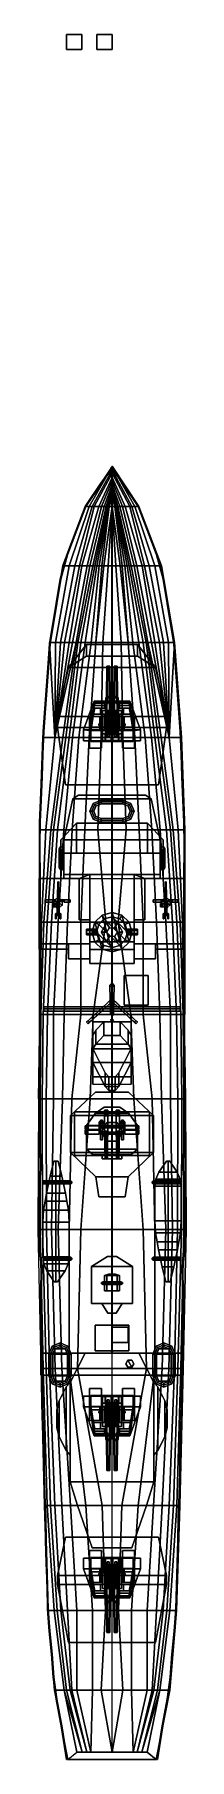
# Model space of a CAD drawing. Header units: millimetres. Extents: x -5 to 5, y -43 to 71.
import ezdxf

# ---------------------------------------------------------------- set-up
doc = ezdxf.new("R2010")
doc.units = ezdxf.units.MM
for name, color, linetype in [('barrel', 1, 'Continuous'), ('boat', 3, 'Continuous'), ('gun', 1, 'Continuous'), ('hull2', 7, 'Continuous'), ('railings', 6, 'Continuous'), ('sleeve', 5, 'Continuous'), ('turret', 2, 'Continuous')]:
    doc.layers.add(name, color=color, linetype=linetype)

msp = doc.modelspace()

# ---------------------------------------------------------------- linework, layer by layer
for points in [[(-3, 70.13, 74.39), (-3, 71.13, 74.39), (-2, 71.13, 74.39), (-2, 70.13, 74.39)], [(-2, 70.13, 74.39), (-2, 71.13, 74.39), (-3, 71.13, 74.39), (-3, 70.13, 74.39)], [(0, 71.13, 75.39), (0, 71.13, 74.39), (-1, 71.13, 74.39), (-1, 71.13, 75.39)], [(-1, 71.13, 75.39), (-1, 71.13, 74.39), (-1, 70.13, 74.39), (-1, 70.13, 75.39)], [(-1, 70.13, 74.39), (-1, 71.13, 74.39), (0, 71.13, 74.39), (0, 70.13, 74.39)], [(0, 70.13, 75.39), (0, 71.13, 75.39), (-1, 71.13, 75.39), (-1, 70.13, 75.39)], [(0, 70.13, 74.39), (0, 71.13, 74.39), (0, 71.13, 75.39), (0, 70.13, 75.39)], [(-1, 70.13, 75.39), (-1, 70.13, 74.39), (0, 70.13, 74.39), (0, 70.13, 75.39)], [(0, 42.65, 6.08), (-1.78, 39.98, 5.79), (1.78, 39.98, 5.79), (0, 42.65, 6.08)], [(0, 42.59, 6.07), (-0.1, 42.49, 6.06), (-0.1, 42.49, 9.1), (0, 42.59, 9.1)], [(0.1, 42.49, 9.1), (0, 42.59, 9.1), (-0.1, 42.49, 9.1), (0, 42.39, 9.1)], [(-0.1, 42.49, 6.06), (0, 42.39, 6.05), (0, 42.39, 9.1), (-0.1, 42.49, 9.1)], [(-0.02, 6.52, 20.06), (0.01, 6.51, 20.08), (0.01, 42.49, 8.81), (-0.02, 42.49, 8.79)], [(0.01, 6.53, 20.04), (-0.02, 6.52, 20.06), (-0.02, 42.49, 8.79), (0.01, 42.49, 8.77)], [(0.01, 6.71, 18.51), (-0.02, 6.7, 18.53), (-0.02, 42.49, 8.79), (0.01, 42.49, 8.77)], [(-0.02, 6.7, 18.53), (0.01, 6.69, 18.55), (0.01, 42.49, 8.81), (-0.02, 42.49, 8.79)], [(0, 42.65, 6.08), (1.78, 39.98, 5.79), (1.5, 39.98, 5.36), (0, 42.63, 5.88)], [(0, 42.63, 5.88), (1.5, 39.98, 5.36), (1.31, 39.98, 5.01), (0, 42.38, 5.31)], [(0.1, 42.49, 6.06), (0, 42.59, 6.07), (0, 42.59, 9.1), (0.1, 42.49, 9.1)], [(0, 42.39, 6.05), (0.1, 42.49, 6.06), (0.1, 42.49, 9.1), (0, 42.39, 9.1)], [(0, 42.38, 5.31), (1.31, 39.98, 5.01), (1.18, 39.98, 4.76), (0, 42.19, 4.76)], [(0, 42.19, 4.76), (1.18, 39.98, 4.76), (0.87, 39.98, 3.96), (0, 41.91, 3.96)], [(0.01, 6.51, 20.08), (0.01, 6.53, 20.04), (0.01, 42.49, 8.77), (0.01, 42.49, 8.81)], [(0.01, 6.69, 18.55), (0.01, 6.71, 18.51), (0.01, 42.49, 8.77), (0.01, 42.49, 8.81)], [(0, 41.91, 3.96), (0.87, 39.98, 3.96), (0.7, 39.98, 3.33), (0, 41.67, 3.33)], [(0, 41.67, 3.33), (0.7, 39.98, 3.33), (0.51, 39.98, 2.51), (0, 41.41, 2.51)], [(0, 41.41, 2.51), (0.51, 39.98, 2.51), (0.38, 39.98, 1.72), (0, 41.19, 1.72)], [(0, 41.05, 1.25), (0, 41.19, 1.72), (0.38, 39.98, 1.72), (0.31, 39.98, 1.25)], [(0.25, 39.98, 0.73), (0, 40.89, 0.73), (0, 41.05, 1.25), (0.31, 39.98, 1.25)], [(-1.78, 39.98, 5.79), (-3.28, 36.08, 5.37), (3.28, 36.08, 5.37), (1.78, 39.98, 5.79)], [(0.22, 39.98, 0.36), (0, 40.82, 0.36), (0, 40.89, 0.73), (0.25, 39.98, 0.73)], [(0.18, 39.98, -0.31), (0, 40.61, -0.31), (0, 40.82, 0.36), (0.22, 39.98, 0.36)], [(0, 39.98, -2.97), (0, 39.98, -2.97), (0, 40.61, -0.31), (0.18, 39.98, -0.31)], [(0, 36.08, -2.97), (0, 39.98, -2.97), (0, 39.98, -2.97), (0.25, 36.08, -2.88)], [(0.25, 36.08, -2.88), (0, 39.98, -2.97), (0, 39.98, -2.97), (0.54, 36.08, -2.61)], [(0.54, 36.08, -2.61), (0, 39.98, -2.97), (0.18, 39.98, -0.31), (0.68, 36.08, -2.43)], [(0.68, 36.08, -2.43), (0.18, 39.98, -0.31), (0.22, 39.98, 0.36), (0.84, 36.08, -2.1)], [(0.84, 36.08, -2.1), (0.22, 39.98, 0.36), (0.25, 39.98, 0.73), (1.01, 36.08, -1.63)], [(1.01, 36.08, -1.63), (0.25, 39.98, 0.73), (0.31, 39.98, 1.25), (1.14, 36.08, -1.13)], [(0.31, 39.98, 1.25), (0.38, 39.98, 1.72), (1.26, 36.08, -0.33), (1.14, 36.08, -1.13)], [(0.51, 39.98, 2.51), (1.47, 36.08, 0.85), (1.26, 36.08, -0.33), (0.38, 39.98, 1.72)], [(0.7, 39.98, 3.33), (1.65, 36.08, 1.68), (1.47, 36.08, 0.85), (0.51, 39.98, 2.51)], [(0.87, 39.98, 3.96), (1.99, 36.08, 2.83), (1.65, 36.08, 1.68), (0.7, 39.98, 3.33)], [(1.18, 39.98, 4.76), (2.15, 36.08, 3.26), (1.99, 36.08, 2.83), (0.87, 39.98, 3.96)], [(1.31, 39.98, 5.01), (2.46, 36.08, 4.01), (2.15, 36.08, 3.26), (1.18, 39.98, 4.76)], [(1.5, 39.98, 5.36), (2.82, 36.08, 4.69), (2.46, 36.08, 4.01), (1.31, 39.98, 5.01)], [(1.78, 39.98, 5.79), (3.28, 36.08, 5.37), (2.82, 36.08, 4.69), (1.5, 39.98, 5.36)], [(-3.28, 36.08, 5.37), (-4.13, 31.01, 4.76), (4.13, 31.01, 4.76), (3.28, 36.08, 5.37)], [(0, 31.01, -2.99), (0, 36.08, -2.97), (0.25, 36.08, -2.88), (0.6, 31.01, -2.85)], [(0.6, 31.01, -2.85), (0.25, 36.08, -2.88), (0.54, 36.08, -2.61), (1.06, 31.01, -2.64)], [(1.06, 31.01, -2.64), (0.54, 36.08, -2.61), (0.68, 36.08, -2.43), (1.06, 31.01, -2.64)], [(1.06, 31.01, -2.64), (0.68, 36.08, -2.43), (0.84, 36.08, -2.1), (1.37, 31.01, -2.46)], [(1.37, 31.01, -2.46), (0.84, 36.08, -2.1), (1.01, 36.08, -1.63), (1.77, 31.01, -2.13)], [(1.77, 31.01, -2.13), (1.01, 36.08, -1.63), (1.14, 36.08, -1.13), (2.06, 31.01, -1.66)], [(2.06, 31.01, -1.66), (1.14, 36.08, -1.13), (1.26, 36.08, -0.33), (2.25, 31.01, -1.16)], [(1.26, 36.08, -0.33), (1.47, 36.08, 0.85), (2.37, 31.01, -0.5), (2.25, 31.01, -1.16)], [(1.65, 36.08, 1.68), (2.6, 31.01, 0.96), (2.37, 31.01, -0.5), (1.47, 36.08, 0.85)], [(1.99, 36.08, 2.83), (2.82, 31.01, 1.87), (2.6, 31.01, 0.96), (1.65, 36.08, 1.68)], [(2.15, 36.08, 3.26), (3.13, 31.01, 2.84), (2.82, 31.01, 1.87), (1.99, 36.08, 2.83)], [(2.46, 36.08, 4.01), (3.4, 31.01, 3.51), (3.13, 31.01, 2.84), (2.15, 36.08, 3.26)], [(2.82, 36.08, 4.69), (3.74, 31.01, 4.18), (3.4, 31.01, 3.51), (2.46, 36.08, 4.01)], [(3.28, 36.08, 5.37), (4.13, 31.01, 4.76), (3.74, 31.01, 4.18), (2.82, 36.08, 4.69)], [(-4.13, 31.01, 4.76), (-4.58, 24.75, 4.7), (4.58, 24.75, 4.7), (4.13, 31.01, 4.76)], [(0.71, 24.75, -2.88), (0, 24.75, -2.99), (0, 31.01, -2.99), (0.6, 31.01, -2.85)], [(1.06, 31.01, -2.64), (1.51, 24.75, -2.65), (0.71, 24.75, -2.88), (0.6, 31.01, -2.85)], [(1.37, 31.01, -2.46), (2.18, 24.75, -2.3), (1.51, 24.75, -2.65), (1.06, 31.01, -2.64)], [(1.77, 31.01, -2.13), (2.62, 24.75, -1.9), (2.18, 24.75, -2.3), (1.37, 31.01, -2.46)], [(2.06, 31.01, -1.66), (2.83, 24.75, -1.59), (2.62, 24.75, -1.9), (1.77, 31.01, -2.13)], [(2.25, 31.01, -1.16), (3.06, 24.75, -1.13), (2.83, 24.75, -1.59), (2.06, 31.01, -1.66)], [(2.37, 31.01, -0.5), (3.24, 24.75, -0.56), (3.06, 24.75, -1.13), (2.25, 31.01, -1.16)], [(3.77, 24.75, 2.04), (3.77, 24.75, 2.04), (3.24, 24.75, -0.56), (2.37, 31.01, -0.5)], [(2.37, 31.01, -0.5), (2.6, 31.01, 0.96), (3.77, 24.75, 2.04)], [(2.6, 31.01, 0.96), (2.82, 31.01, 1.87), (3.77, 24.75, 2.04)], [(2.82, 31.01, 1.87), (3.13, 31.01, 2.84), (3.77, 24.75, 2.04)], [(3.13, 31.01, 2.84), (3.4, 31.01, 3.51), (3.77, 24.75, 2.04)], [(3.4, 31.01, 3.51), (3.74, 31.01, 4.18), (3.77, 24.75, 2.04)], [(3.74, 31.01, 4.18), (4.13, 31.01, 4.76), (3.77, 24.75, 2.04)], [(4.13, 31.01, 4.76), (4.58, 24.75, 4.7), (3.77, 24.75, 2.04)], [(-1.68, 30.1, 4.75), (-2.88, 29.36, 4.74), (-2.88, 29.36, 4.98), (-1.68, 30.1, 4.98)], [(-1.68, 30.1, 4.98), (-2.88, 29.36, 4.98), (2.88, 29.36, 4.98), (1.68, 30.1, 4.98)], [(1.68, 30.1, 4.98), (1.68, 30.1, 4.75), (-1.68, 30.1, 4.75), (-1.68, 30.1, 4.98)], [(2.88, 29.36, 4.98), (2.88, 29.36, 4.74), (1.68, 30.1, 4.75), (1.68, 30.1, 4.98)], [(-3.61, 26.14, 4.98), (-2.88, 29.36, 4.98), (-2.88, 29.36, 4.74), (-3.61, 26.14, 4.71)], [(3.61, 26.14, 4.98), (2.88, 29.36, 4.98), (-2.88, 29.36, 4.98), (-3.61, 26.14, 4.98)], [(2.88, 29.36, 4.74), (2.88, 29.36, 4.98), (3.61, 26.14, 4.98), (3.61, 26.14, 4.71)], [(-3.61, 25.4, 4.98), (-3.61, 26.14, 4.98), (-3.61, 26.14, 4.71), (-3.61, 25.4, 4.7)], [(3.61, 25.4, 4.98), (3.61, 26.14, 4.98), (-3.61, 26.14, 4.98), (-3.61, 25.4, 4.98)], [(-3.08, 21.63, 4.98), (-3.61, 25.4, 4.98), (-3.61, 25.4, 4.7), (-3.08, 21.63, 4.7)], [(3.08, 21.63, 4.98), (3.61, 25.4, 4.98), (-3.61, 25.4, 4.98), (-3.08, 21.63, 4.98)], [(3.61, 25.4, 4.7), (3.61, 25.4, 4.98), (3.08, 21.63, 4.98), (3.08, 21.63, 4.7)], [(3.61, 26.14, 4.71), (3.61, 26.14, 4.98), (3.61, 25.4, 4.98), (3.61, 25.4, 4.7)], [(-4.58, 24.75, 4.7), (-4.81, 18.65, 4.71), (4.81, 18.65, 4.71), (4.58, 24.75, 4.7)], [(0.94, 18.65, -2.91), (0, 18.65, -2.99), (0, 24.75, -2.99), (0.71, 24.75, -2.88)], [(1.51, 24.75, -2.65), (1.79, 18.65, -2.73), (0.94, 18.65, -2.91), (0.71, 24.75, -2.88)], [(2.18, 24.75, -2.3), (2.63, 18.65, -2.42), (1.79, 18.65, -2.73), (1.51, 24.75, -2.65)], [(2.62, 24.75, -1.9), (3.19, 18.65, -2.03), (2.63, 18.65, -2.42), (2.18, 24.75, -2.3)], [(2.83, 24.75, -1.59), (3.61, 18.65, -1.59), (3.19, 18.65, -2.03), (2.62, 24.75, -1.9)], [(3.06, 24.75, -1.13), (3.86, 18.65, -1.13), (3.61, 18.65, -1.59), (2.83, 24.75, -1.59)], [(3.24, 24.75, -0.56), (4.03, 18.65, -0.56), (3.86, 18.65, -1.13), (3.06, 24.75, -1.13)], [(3.77, 24.75, 2.04), (4.36, 18.65, 2.04), (4.03, 18.65, -0.56), (3.24, 24.75, -0.56)], [(4.58, 24.75, 4.7), (4.81, 18.65, 4.71), (4.36, 18.65, 2.04), (3.77, 24.75, 2.04)], [(3.08, 21.63, 4.7), (3.08, 21.63, 4.98), (-3.08, 21.63, 4.98), (-3.08, 21.63, 4.7)], [(-2.59, 20.7, 4.7), (-3.18, 17.99, 4.71), (-3.18, 17.99, 7.41), (-2.59, 20.7, 7.41)], [(-2.59, 20.7, 7.41), (-3.18, 17.99, 7.41), (3.18, 17.99, 7.41), (2.59, 20.7, 7.41)], [(-2.22, 20.94, 7.41), (-2.59, 20.7, 7.41), (2.59, 20.7, 7.41), (2.22, 20.94, 7.41)], [(-2.22, 20.94, 4.7), (-2.59, 20.7, 4.7), (-2.59, 20.7, 7.41), (-2.22, 20.94, 7.41)], [(2.22, 20.94, 7.41), (2.22, 20.94, 4.7), (-2.22, 20.94, 4.7), (-2.22, 20.94, 7.41)], [(2.59, 20.7, 7.41), (2.59, 20.7, 4.7), (2.22, 20.94, 4.7), (2.22, 20.94, 7.41)], [(3.18, 17.99, 7.41), (3.18, 17.99, 4.71), (2.59, 20.7, 4.7), (2.59, 20.7, 7.41)], [(-4.81, 18.65, 4.71), (-4.81, 12.55, 4.71), (4.81, 12.55, 4.71), (4.81, 18.65, 4.71)], [(-2.34, 17.12, 9.73), (-3.39, 17.12, 9.73), (-3.39, 17.99, 9.73), (-2.34, 19.09, 9.73)], [(-2.34, 19.09, 9.73), (-3.39, 17.99, 9.73), (-3.39, 17.12, 9.73), (-2.34, 17.12, 9.73)], [(-2.34, 19.09, 7.41), (-2.34, 17.12, 7.41), (-2.34, 17.12, 9.73), (-2.34, 19.09, 9.73)], [(-2.34, 19.09, 9.73), (-2.34, 17.12, 9.73), (2.34, 17.12, 9.73), (2.34, 19.09, 9.73)], [(2.34, 19.09, 9.73), (2.34, 19.09, 7.41), (-2.34, 19.09, 7.41), (-2.34, 19.09, 9.73)], [(0.4, 12.55, -2.99), (0, 12.55, -2.99), (0, 18.65, -2.99), (0.94, 18.65, -2.91)], [(1.79, 18.65, -2.73), (2.06, 12.55, -2.88), (0.4, 12.55, -2.99), (0.94, 18.65, -2.91)], [(2.63, 18.65, -2.42), (2.93, 12.55, -2.66), (2.06, 12.55, -2.88), (1.79, 18.65, -2.73)], [(2.34, 17.12, 9.73), (2.34, 17.12, 7.41), (2.34, 19.09, 7.41), (2.34, 19.09, 9.73)], [(2.34, 17.12, 9.73), (3.39, 17.12, 9.73), (3.39, 17.99, 9.73), (2.34, 19.09, 9.73)], [(2.34, 19.09, 9.73), (3.39, 17.99, 9.73), (3.39, 17.12, 9.73), (2.34, 17.12, 9.73)], [(3.19, 18.65, -2.03), (3.55, 12.55, -2.32), (2.93, 12.55, -2.66), (2.63, 18.65, -2.42)], [(3.61, 18.65, -1.59), (4, 12.55, -1.86), (3.55, 12.55, -2.32), (3.19, 18.65, -2.03)], [(3.86, 18.65, -1.13), (4.29, 12.55, -1.32), (4, 12.55, -1.86), (3.61, 18.65, -1.59)], [(4.03, 18.65, -0.56), (4.51, 12.55, -0.56), (4.29, 12.55, -1.32), (3.86, 18.65, -1.13)], [(4.36, 18.65, 2.04), (4.66, 12.55, 2.04), (4.51, 12.55, -0.56), (4.03, 18.65, -0.56)], [(4.81, 18.65, 4.71), (4.81, 12.55, 4.71), (4.66, 12.55, 2.04), (4.36, 18.65, 2.04)], [(-3.39, 17.12, 9.73), (-3.39, 15.45, 9.73), (-3.18, 15.45, 9.73), (-3.18, 17.12, 9.73)], [(-3.18, 17.12, 9.73), (-3.18, 15.45, 9.73), (-3.39, 15.45, 9.73), (-3.39, 17.12, 9.73)], [(-3.18, 17.99, 4.71), (-3.18, 15.45, 4.71), (-3.18, 15.45, 7.41), (-3.18, 17.99, 7.41)], [(-3.18, 17.99, 7.41), (-3.18, 15.45, 7.41), (3.18, 15.45, 7.41), (3.18, 17.99, 7.41)], [(-3.18, 17.12, 9.73), (-3.18, 15.7, 9.73), (3.18, 15.7, 9.73), (3.18, 17.12, 9.73)], [(-3.18, 17.12, 7.41), (-3.18, 15.7, 7.41), (-3.18, 15.7, 9.73), (-3.18, 17.12, 9.73)], [(-2.34, 17.12, 9.73), (-2.34, 17.12, 7.41), (-3.18, 17.12, 7.41), (-3.18, 17.12, 9.73)], [(3.18, 17.12, 9.73), (3.18, 17.12, 7.41), (2.34, 17.12, 7.41), (2.34, 17.12, 9.73)], [(3.18, 15.45, 7.41), (3.18, 15.45, 4.71), (3.18, 17.99, 4.71), (3.18, 17.99, 7.41)], [(3.18, 15.7, 9.73), (3.18, 15.7, 7.41), (3.18, 17.12, 7.41), (3.18, 17.12, 9.73)], [(3.18, 17.12, 9.73), (3.18, 15.45, 9.73), (3.39, 15.45, 9.73), (3.39, 17.12, 9.73)], [(3.39, 17.12, 9.73), (3.39, 15.45, 9.73), (3.18, 15.45, 9.73), (3.18, 17.12, 9.73)], [(-1.47, 15.45, 7.41), (-1.47, 11.13, 7.41), (-4.81, 11.13, 7.41), (-4.81, 15.45, 7.41)], [(-4.81, 15.45, 7.41), (-4.81, 11.13, 7.41), (-1.47, 11.13, 7.41), (-1.47, 15.45, 7.41)], [(-3.18, 15.7, 9.73), (-3.18, 15.7, 7.41), (3.18, 15.7, 7.41), (3.18, 15.7, 9.73)], [(-1.47, 15.7, 9.73), (-2.17, 15.45, 9.73), (-3.18, 15.45, 9.73), (-3.18, 15.7, 9.73)], [(-3.18, 15.7, 9.73), (-3.18, 15.45, 9.73), (-2.17, 15.45, 9.73), (-1.47, 15.7, 9.73)], [(-3.18, 15.45, 7.41), (-3.18, 15.45, 4.71), (-1.47, 15.45, 4.71), (-1.47, 15.45, 7.41)], [(-2.17, 15.45, 9.73), (-2.17, 12.72, 9.73), (-1.47, 12.72, 9.73), (-1.47, 15.7, 9.73)], [(-1.47, 15.7, 9.73), (-1.47, 12.72, 9.73), (-2.17, 12.72, 9.73), (-2.17, 15.45, 9.73)], [(-1.47, 15.7, 7.41), (-1.47, 10.76, 7.41), (-1.47, 10.76, 9.73), (-1.47, 15.7, 9.73)], [(-1.47, 15.7, 9.73), (-1.47, 10.76, 9.73), (1.47, 10.76, 9.73), (1.47, 15.7, 9.73)], [(-1.47, 15.45, 4.71), (-1.47, 11.26, 4.71), (-1.47, 11.26, 7.41), (-1.47, 15.45, 7.41)], [(1.47, 10.76, 9.73), (1.47, 10.76, 7.41), (1.47, 15.7, 7.41), (1.47, 15.7, 9.73)], [(2.17, 15.45, 9.73), (2.17, 12.72, 9.73), (1.47, 12.72, 9.73), (1.47, 15.7, 9.73)], [(1.47, 15.7, 9.73), (1.47, 12.72, 9.73), (2.17, 12.72, 9.73), (2.17, 15.45, 9.73)], [(3.18, 15.7, 9.73), (3.18, 15.45, 9.73), (2.17, 15.45, 9.73), (1.47, 15.7, 9.73)], [(1.47, 15.7, 9.73), (2.17, 15.45, 9.73), (3.18, 15.45, 9.73), (3.18, 15.7, 9.73)], [(1.47, 15.45, 7.41), (1.47, 15.45, 4.71), (3.18, 15.45, 4.71), (3.18, 15.45, 7.41)], [(1.47, 11.26, 7.41), (1.47, 11.26, 4.71), (1.47, 15.45, 4.71), (1.47, 15.45, 7.41)], [(4.81, 15.45, 7.41), (4.81, 11.13, 7.41), (1.47, 11.13, 7.41), (1.47, 15.45, 7.41)], [(1.47, 15.45, 7.41), (1.47, 11.13, 7.41), (4.81, 11.13, 7.41), (4.81, 15.45, 7.41)], [(-3.66, 13.91, 8.69), (-3.56, 13.97, 8.69), (-3.56, 14.17, 7.41), (-3.84, 14.01, 7.41)], [(-3.66, 13.79, 8.69), (-3.66, 13.91, 8.69), (-3.84, 14.01, 7.41), (-3.84, 13.69, 7.41)], [(-3.56, 13.73, 8.69), (-3.66, 13.79, 8.69), (-3.84, 13.69, 7.41), (-3.56, 13.53, 7.41)], [(-3.56, 13.97, 8.69), (-3.46, 13.91, 8.69), (-3.28, 14.01, 7.41), (-3.56, 14.17, 7.41)], [(-3.46, 13.79, 8.69), (-3.56, 13.73, 8.69), (-3.56, 13.53, 7.41), (-3.28, 13.69, 7.41)], [(-3.46, 13.91, 8.69), (-3.46, 13.79, 8.69), (-3.28, 13.69, 7.41), (-3.28, 14.01, 7.41)], [(3.46, 13.91, 8.69), (3.56, 13.97, 8.69), (3.56, 14.17, 7.41), (3.28, 14.01, 7.41)], [(3.46, 13.79, 8.69), (3.46, 13.91, 8.69), (3.28, 14.01, 7.41), (3.28, 13.69, 7.41)], [(3.56, 13.73, 8.69), (3.46, 13.79, 8.69), (3.28, 13.69, 7.41), (3.56, 13.53, 7.41)], [(3.56, 13.97, 8.69), (3.66, 13.91, 8.69), (3.84, 14.01, 7.41), (3.56, 14.17, 7.41)], [(3.66, 13.79, 8.69), (3.56, 13.73, 8.69), (3.56, 13.53, 7.41), (3.84, 13.69, 7.41)], [(3.66, 13.91, 8.69), (3.66, 13.79, 8.69), (3.84, 13.69, 7.41), (3.84, 14.01, 7.41)], [(-4.81, 12.55, 4.71), (-4.82, 6.46, 4.74), (4.82, 6.46, 4.74), (4.81, 12.55, 4.71)], [(-1.13, 12.55, 11.83), (-1.3, 11.9, 11.83), (-1.3, 11.9, 11.94), (-1.13, 12.55, 11.94)], [(-1.13, 12.55, 11.94), (-1.3, 11.9, 11.94), (-1.02, 11.9, 12.75), (-0.88, 12.41, 12.75)], [(-1.13, 11.25, 11.83), (-1.3, 11.9, 11.83), (-1.13, 12.55, 11.83), (-0.65, 10.77, 11.83)], [(-0.65, 13.03, 11.83), (-1.13, 12.55, 11.83), (-1.13, 12.55, 11.94), (-0.65, 13.03, 11.94)], [(-0.65, 13.03, 11.94), (-1.13, 12.55, 11.94), (-0.88, 12.41, 12.75), (-0.51, 12.78, 12.75)], [(-0.65, 10.77, 11.83), (-1.13, 12.55, 11.83), (-0.65, 13.03, 11.83), (0, 10.6, 11.83)], [(-0.51, 12.78, 12.75), (-0.88, 12.41, 12.75), (-0.88, 12.41, 13.35), (-0.51, 12.78, 13.35)], [(0.88, 11.39, 13.35), (-0.51, 12.78, 13.35), (-0.88, 12.41, 13.35), (0.51, 11.02, 13.35)], [(-0.36, 12.52, 9.73), (-0.72, 11.9, 9.73), (-0.34, 11.9, 11.83), (-0.17, 12.19, 11.83)], [(0, 13.2, 11.83), (-0.65, 13.03, 11.83), (-0.65, 13.03, 11.94), (0, 13.2, 11.94)], [(0, 13.2, 11.94), (-0.65, 13.03, 11.94), (-0.51, 12.78, 12.75), (0, 12.92, 12.75)], [(0, 10.6, 11.83), (-0.65, 13.03, 11.83), (0, 13.2, 11.83), (0.65, 10.77, 11.83)], [(0, 12.92, 12.75), (-0.51, 12.78, 12.75), (-0.51, 12.78, 13.35), (0, 12.92, 13.35)], [(1.02, 11.9, 13.35), (0, 12.92, 13.35), (-0.51, 12.78, 13.35), (0.88, 11.39, 13.35)], [(0.36, 12.52, 9.73), (-0.36, 12.52, 9.73), (-0.17, 12.19, 11.83), (0.17, 12.19, 11.83)], [(0.65, 13.03, 11.83), (0, 13.2, 11.83), (0, 13.2, 11.94), (0.65, 13.03, 11.94)], [(0.65, 13.03, 11.94), (0, 13.2, 11.94), (0, 12.92, 12.75), (0.51, 12.78, 12.75)], [(0.65, 10.77, 11.83), (0, 13.2, 11.83), (0.65, 13.03, 11.83), (1.13, 11.25, 11.83)], [(0.51, 12.78, 12.75), (0, 12.92, 12.75), (0, 12.92, 13.35), (0.51, 12.78, 13.35)], [(0.88, 12.41, 13.35), (0.51, 12.78, 13.35), (0, 12.92, 13.35), (1.02, 11.9, 13.35)], [(1.25, 6.46, -2.95), (0, 6.46, -2.99), (0, 12.55, -2.99), (0.4, 12.55, -2.99)], [(0.72, 11.9, 9.73), (0.36, 12.52, 9.73), (0.17, 12.19, 11.83), (0.34, 11.9, 11.83)], [(2.06, 12.55, -2.88), (2.06, 6.46, -2.88), (1.25, 6.46, -2.95), (0.4, 12.55, -2.99)], [(1.13, 12.55, 11.94), (0.65, 13.03, 11.94), (0.51, 12.78, 12.75), (0.88, 12.41, 12.75)], [(0.88, 12.41, 12.75), (0.51, 12.78, 12.75), (0.51, 12.78, 13.35), (0.88, 12.41, 13.35)], [(1.13, 12.55, 11.83), (0.65, 13.03, 11.83), (0.65, 13.03, 11.94), (1.13, 12.55, 11.94)], [(1.13, 11.25, 11.83), (0.65, 13.03, 11.83), (1.13, 12.55, 11.83), (1.3, 11.9, 11.83)], [(1.3, 11.9, 11.94), (1.13, 12.55, 11.94), (0.88, 12.41, 12.75), (1.02, 11.9, 12.75)], [(1.3, 11.9, 11.83), (1.13, 12.55, 11.83), (1.13, 12.55, 11.94), (1.3, 11.9, 11.94)], [(2.93, 12.55, -2.66), (3.17, 6.46, -2.66), (2.06, 6.46, -2.88), (2.06, 12.55, -2.88)], [(3.55, 12.55, -2.32), (3.86, 6.46, -2.3), (3.17, 6.46, -2.66), (2.93, 12.55, -2.66)], [(4, 12.55, -1.86), (4.25, 6.46, -1.9), (3.86, 6.46, -2.3), (3.55, 12.55, -2.32)], [(4.29, 12.55, -1.32), (4.54, 6.46, -1.32), (4.25, 6.46, -1.9), (4, 12.55, -1.86)], [(4.51, 12.55, -0.56), (4.69, 6.46, -0.56), (4.54, 6.46, -1.32), (4.29, 12.55, -1.32)], [(4.66, 12.55, 2.04), (4.76, 6.46, 2.07), (4.69, 6.46, -0.56), (4.51, 12.55, -0.56)], [(4.81, 12.55, 4.71), (4.82, 6.46, 4.74), (4.76, 6.46, 2.07), (4.66, 12.55, 2.04)], [(-1.68, 11.73, 13), (-1.68, 12.09, 13), (-1.68, 12, 12.84), (-1.68, 11.82, 12.84)], [(-1.68, 11.82, 13.16), (-1.68, 12, 13.16), (-1.68, 12.09, 13), (-1.68, 11.73, 13)], [(-0.97, 12.09, 13), (-0.99, 12, 12.84), (-1.68, 12, 12.84), (-1.68, 12.09, 13)], [(-0.99, 12, 13.16), (-0.97, 12.09, 13), (-1.68, 12.09, 13), (-1.68, 12, 13.16)], [(-0.99, 12, 12.84), (-0.99, 11.82, 12.84), (-1.68, 11.82, 12.84), (-1.68, 12, 12.84)], [(-0.99, 11.82, 13.16), (-0.99, 12, 13.16), (-1.68, 12, 13.16), (-1.68, 11.82, 13.16)], [(-0.99, 11.82, 12.84), (-0.96, 11.73, 13), (-1.68, 11.73, 13), (-1.68, 11.82, 12.84)], [(-0.96, 11.73, 13), (-0.99, 11.82, 13.16), (-1.68, 11.82, 13.16), (-1.68, 11.73, 13)], [(-1.3, 11.9, 11.83), (-1.13, 11.25, 11.83), (-1.13, 11.25, 11.94), (-1.3, 11.9, 11.94)], [(-1.3, 11.9, 11.94), (-1.13, 11.25, 11.94), (-0.88, 11.39, 12.75), (-1.02, 11.9, 12.75)], [(-1.13, 11.25, 11.94), (-0.65, 10.77, 11.94), (-0.51, 11.02, 12.75), (-0.88, 11.39, 12.75)], [(-0.88, 12.41, 12.75), (-1.02, 11.9, 12.75), (-1.02, 11.9, 13.35), (-0.88, 12.41, 13.35)], [(0.51, 11.02, 13.35), (-0.88, 12.41, 13.35), (-1.02, 11.9, 13.35), (0, 10.88, 13.35)], [(-1.02, 11.9, 12.75), (-0.88, 11.39, 12.75), (-0.88, 11.39, 13.35), (-1.02, 11.9, 13.35)], [(0, 10.88, 13.35), (-1.02, 11.9, 13.35), (-0.88, 11.39, 13.35), (-0.51, 11.02, 13.35)], [(-0.88, 11.39, 12.75), (-0.51, 11.02, 12.75), (-0.51, 11.02, 13.35), (-0.88, 11.39, 13.35)], [(-0.72, 11.9, 9.73), (-0.36, 11.28, 9.73), (-0.17, 11.61, 11.83), (-0.34, 11.9, 11.83)], [(-0.36, 11.28, 9.73), (0.36, 11.28, 9.73), (0.17, 11.61, 11.83), (-0.17, 11.61, 11.83)], [(0.36, 11.28, 9.73), (0.72, 11.9, 9.73), (0.34, 11.9, 11.83), (0.17, 11.61, 11.83)], [(0.65, 10.77, 11.94), (1.13, 11.25, 11.94), (0.88, 11.39, 12.75), (0.51, 11.02, 12.75)], [(0.51, 11.02, 12.75), (0.88, 11.39, 12.75), (0.88, 11.39, 13.35), (0.51, 11.02, 13.35)], [(1.02, 11.9, 12.75), (0.88, 12.41, 12.75), (0.88, 12.41, 13.35), (1.02, 11.9, 13.35)], [(1.13, 11.25, 11.94), (1.3, 11.9, 11.94), (1.02, 11.9, 12.75), (0.88, 11.39, 12.75)], [(0.88, 11.39, 12.75), (1.02, 11.9, 12.75), (1.02, 11.9, 13.35), (0.88, 11.39, 13.35)], [(0.96, 12.09, 13), (0.99, 12, 13.16), (1.68, 12, 13.16), (1.68, 12.09, 13)], [(0.99, 12, 12.84), (0.96, 12.09, 13), (1.68, 12.09, 13), (1.68, 12, 12.84)], [(0.99, 11.82, 13.16), (0.97, 11.73, 13), (1.68, 11.73, 13), (1.68, 11.82, 13.16)], [(0.97, 11.73, 13), (0.99, 11.82, 12.84), (1.68, 11.82, 12.84), (1.68, 11.73, 13)], [(0.99, 12, 13.16), (0.99, 11.82, 13.16), (1.68, 11.82, 13.16), (1.68, 12, 13.16)], [(0.99, 11.82, 12.84), (0.99, 12, 12.84), (1.68, 12, 12.84), (1.68, 11.82, 12.84)], [(1.13, 11.25, 11.83), (1.3, 11.9, 11.83), (1.3, 11.9, 11.94), (1.13, 11.25, 11.94)], [(1.68, 12, 13.16), (1.68, 11.82, 13.16), (1.68, 11.73, 13), (1.68, 12.09, 13)], [(1.68, 12.09, 13), (1.68, 11.73, 13), (1.68, 11.82, 12.84), (1.68, 12, 12.84)], [(-2.88, 11.13, 7.41), (-2.88, 10.78, 7.41), (-4.81, 10.78, 7.41), (-4.81, 11.13, 7.41)], [(-4.81, 11.13, 7.41), (-4.81, 10.78, 7.41), (-2.88, 10.78, 7.41), (-2.88, 11.13, 7.41)], [(-1.47, 11.13, 7.41), (-1.47, 10.13, 4.72), (-2.88, 10.13, 4.72), (-2.88, 11.13, 7.41)], [(-2.88, 11.13, 7.41), (-2.88, 10.13, 4.72), (-1.47, 10.13, 4.72), (-1.47, 11.13, 7.41)], [(-1.47, 11.26, 7.41), (-1.47, 11.26, 4.71), (1.47, 11.26, 4.71), (1.47, 11.26, 7.41)], [(1.47, 11.26, 7.41), (1.47, 10.76, 7.41), (-1.47, 10.76, 7.41), (-1.47, 11.26, 7.41)], [(-1.47, 10.76, 9.73), (-1.47, 10.76, 7.41), (1.47, 10.76, 7.41), (1.47, 10.76, 9.73)], [(-1.47, 10.76, 7.41), (-1.47, 9.84, 7.41), (1.47, 9.84, 7.41), (1.47, 10.76, 7.41)], [(1.47, 10.76, 7.41), (1.47, 9.84, 7.41), (-1.47, 9.84, 7.41), (-1.47, 10.76, 7.41)], [(-1.13, 11.25, 11.83), (-0.65, 10.77, 11.83), (-0.65, 10.77, 11.94), (-1.13, 11.25, 11.94)], [(-0.65, 10.77, 11.94), (0, 10.6, 11.94), (0, 10.88, 12.75), (-0.51, 11.02, 12.75)], [(-0.65, 10.77, 11.83), (0, 10.6, 11.83), (0, 10.6, 11.94), (-0.65, 10.77, 11.94)], [(-0.51, 11.02, 12.75), (0, 10.88, 12.75), (0, 10.88, 13.35), (-0.51, 11.02, 13.35)], [(0.01, 10.76, 7.41), (-0.02, 10.74, 7.41), (-0.02, 6.87, 18.62), (0.01, 6.89, 18.62)], [(-0.02, 10.74, 7.41), (0.01, 10.72, 7.41), (0.01, 6.85, 18.62), (-0.02, 6.87, 18.62)], [(0, 10.6, 11.94), (0.65, 10.77, 11.94), (0.51, 11.02, 12.75), (0, 10.88, 12.75)], [(0, 10.88, 12.75), (0.51, 11.02, 12.75), (0.51, 11.02, 13.35), (0, 10.88, 13.35)], [(0, 10.6, 11.83), (0.65, 10.77, 11.83), (0.65, 10.77, 11.94), (0, 10.6, 11.94)], [(0.01, 10.72, 7.41), (0.01, 10.76, 7.41), (0.01, 6.89, 18.62), (0.01, 6.85, 18.62)], [(0.65, 10.77, 11.83), (1.13, 11.25, 11.83), (1.13, 11.25, 11.94), (0.65, 10.77, 11.94)], [(1.47, 11.13, 7.41), (1.47, 10.13, 4.72), (2.88, 10.13, 4.72), (2.88, 11.13, 7.41)], [(2.88, 11.13, 7.41), (2.88, 10.13, 4.72), (1.47, 10.13, 4.72), (1.47, 11.13, 7.41)], [(4.81, 11.13, 7.41), (4.81, 10.78, 7.41), (2.88, 10.78, 7.41), (2.88, 11.13, 7.41)], [(2.88, 11.13, 7.41), (2.88, 10.78, 7.41), (4.81, 10.78, 7.41), (4.81, 11.13, 7.41)], [(-0.1, 6.49, 20.19), (0, 6.59, 20.19), (0, 8.56, 4.72), (-0.15, 8.41, 4.73)], [(0, 6.39, 20.19), (-0.1, 6.49, 20.19), (-0.15, 8.41, 4.73), (0, 8.26, 4.73)], [(0, 6.59, 20.19), (0.1, 6.49, 20.19), (0.15, 8.41, 4.73), (0, 8.56, 4.72)], [(0.1, 6.49, 20.19), (0, 6.39, 20.19), (0, 8.26, 4.73), (0.15, 8.41, 4.73)], [(0.81, 9.05, 7.66), (0.81, 7.08, 7.66), (2.39, 7.08, 7.66), (2.39, 9.05, 7.66)], [(0.81, 9.05, 4.72), (0.81, 7.08, 4.73), (0.81, 7.08, 7.66), (0.81, 9.05, 7.66)], [(2.39, 9.05, 7.66), (2.39, 9.05, 4.72), (0.81, 9.05, 4.72), (0.81, 9.05, 7.66)], [(2.39, 7.08, 7.66), (2.39, 7.08, 4.73), (2.39, 9.05, 4.72), (2.39, 9.05, 7.66)], [(-4.5, 6.97, 18.71), (-4.5, 6.83, 18.85), (4.5, 6.83, 18.85), (4.5, 6.97, 18.71)], [(-4.5, 6.83, 18.57), (-4.5, 6.97, 18.71), (4.5, 6.97, 18.71), (4.5, 6.83, 18.57)], [(-4.5, 6.83, 18.57), (-4.5, 6.69, 18.71), (-4.5, 6.83, 18.85), (-4.5, 6.97, 18.71)], [(-4.5, 6.83, 18.85), (-4.5, 6.69, 18.71), (4.5, 6.69, 18.71), (4.5, 6.83, 18.85)], [(-4.5, 6.69, 18.71), (-4.5, 6.83, 18.57), (4.5, 6.83, 18.57), (4.5, 6.69, 18.71)], [(-1.58, 6.06, 2.71), (-1.68, 5.96, 2.71), (-0.1, 7.42, 12.67), (0, 7.52, 12.67)], [(-1.68, 5.96, 2.71), (-1.58, 5.86, 2.71), (0, 7.32, 12.67), (-0.1, 7.42, 12.67)], [(-1.48, 5.96, 2.71), (-1.58, 6.06, 2.71), (0, 7.52, 12.67), (0.1, 7.42, 12.67)], [(-1.58, 5.86, 2.71), (-1.48, 5.96, 2.71), (0.1, 7.42, 12.67), (0, 7.32, 12.67)], [(1.58, 6.06, 2.71), (1.48, 5.96, 2.71), (-0.1, 7.42, 12.67), (0, 7.52, 12.67)], [(1.48, 5.96, 2.71), (1.58, 5.86, 2.71), (0, 7.32, 12.67), (-0.1, 7.42, 12.67)], [(1.68, 5.96, 2.71), (1.58, 6.06, 2.71), (0, 7.52, 12.67), (0.1, 7.42, 12.67)], [(1.58, 5.86, 2.71), (1.68, 5.96, 2.71), (0.1, 7.42, 12.67), (0, 7.32, 12.67)], [(0.81, 7.08, 7.66), (0.81, 7.08, 4.73), (2.39, 7.08, 4.73), (2.39, 7.08, 7.66)], [(4.5, 6.97, 18.71), (4.5, 6.83, 18.85), (4.5, 6.69, 18.71), (4.5, 6.83, 18.57)], [(-4.77, 6.46, 2.71), (-4.86, 0.9, 2.71), (4.86, 0.9, 2.71), (4.77, 6.46, 2.71)], [(-4.82, 6.46, 4.74), (-4.77, 6.46, 2.71), (4.77, 6.46, 2.71), (4.82, 6.46, 4.74)], [(-1.27, 6.46, 2.71), (-1.27, 1.86, 2.71), (-1.27, 2.36, 4.5), (-1.27, 5.99, 4.5)], [(1.27, 5.99, 4.5), (1.27, 6.46, 2.71), (-1.27, 6.46, 2.71), (-1.27, 5.99, 4.5)], [(-1.27, 5.99, 4.5), (-1.27, 2.36, 4.5), (1.27, 2.36, 4.5), (1.27, 5.99, 4.5)], [(-0.55, 5.99, 4.5), (-1.06, 5.43, 4.5), (-1.06, 4.52, 11.11), (-0.55, 5.08, 11.19)], [(0.55, 5.99, 4.5), (-0.55, 5.99, 4.5), (-0.55, 5.08, 11.19), (0.55, 5.08, 11.19)], [(0.1, 6.49, 20.19), (0, 6.59, 20.19), (-0.1, 6.49, 20.19), (0, 6.39, 20.19)], [(0, 6.19, 19.59), (-0.1, 6.09, 19.59), (-0.1, 6.09, 22.59), (0, 6.19, 22.59)], [(0.1, 6.09, 22.59), (0, 6.19, 22.59), (-0.1, 6.09, 22.59), (0, 5.99, 22.59)], [(0, 5.99, 19.59), (-0.1, 6.09, 19.59), (0, 6.19, 19.59), (0.1, 6.09, 19.59)], [(-0.1, 6.09, 19.59), (0, 5.99, 19.59), (0, 5.99, 22.59), (-0.1, 6.09, 22.59)], [(-0.02, -15.82, 11.55), (0.01, -15.82, 11.57), (0.01, 6.67, 18.76), (-0.02, 6.67, 18.74)], [(0.01, -15.82, 11.53), (-0.02, -15.82, 11.55), (-0.02, 6.67, 18.74), (0.01, 6.67, 18.72)], [(0, 6.39, 20.17), (0, 6.19, 20.17), (0, 5.99, 19.59), (0, 6.49, 19.39)], [(0, 6.49, 19.39), (0, 5.99, 19.59), (0, 6.19, 20.17), (0, 6.39, 20.17)], [(1.44, 0.9, -2.71), (0, 0.9, -2.72), (0, 6.46, -2.99), (1.25, 6.46, -2.95)], [(0.1, 6.09, 19.59), (0, 6.19, 19.59), (0, 6.19, 22.59), (0.1, 6.09, 22.59)], [(0, 5.99, 19.59), (0.1, 6.09, 19.59), (0.1, 6.09, 22.59), (0, 5.99, 22.59)], [(0.01, -15.82, 11.57), (0.01, -15.82, 11.53), (0.01, 6.67, 18.72), (0.01, 6.67, 18.76)], [(0.55, 5.08, 11.19), (1.06, 4.52, 11.11), (1.06, 5.43, 4.5), (0.55, 5.99, 4.5)], [(2.06, 6.46, -2.88), (2.65, 0.9, -2.61), (1.44, 0.9, -2.71), (1.25, 6.46, -2.95)], [(1.27, 2.36, 4.5), (1.27, 1.86, 2.71), (1.27, 6.46, 2.71), (1.27, 5.99, 4.5)], [(3.17, 6.46, -2.66), (3.26, 0.9, -2.45), (2.65, 0.9, -2.61), (2.06, 6.46, -2.88)], [(3.86, 6.46, -2.3), (3.86, 0.9, -2.15), (3.26, 0.9, -2.45), (3.17, 6.46, -2.66)], [(4.25, 6.46, -1.9), (4.35, 0.9, -1.63), (3.86, 0.9, -2.15), (3.86, 6.46, -2.3)], [(4.54, 6.46, -1.32), (4.61, 0.9, -1.05), (4.35, 0.9, -1.63), (4.25, 6.46, -1.9)], [(4.69, 6.46, -0.56), (4.74, 0.9, -0.26), (4.61, 0.9, -1.05), (4.54, 6.46, -1.32)], [(4.76, 6.46, 2.07), (4.86, 0.9, 2.71), (4.74, 0.9, -0.26), (4.69, 6.46, -0.56)], [(4.77, 6.46, 2.71), (4.86, 0.9, 2.71), (4.86, 0.9, 2.71), (4.76, 6.46, 2.07)], [(-1.06, 5.43, 4.5), (-1.27, 5.11, 4.5), (-1.27, 4.2, 11.06), (-1.06, 4.52, 11.11)], [(-1.27, 5.11, 4.5), (-1.27, 4.21, 4.5), (-1.27, 3.3, 10.95), (-1.27, 4.2, 11.06)], [(-0.55, 5.08, 11.19), (-1.06, 4.52, 11.11), (1.06, 4.52, 11.11), (0.55, 5.08, 11.19)], [(1.06, 4.52, 11.11), (1.27, 4.2, 11.06), (1.27, 5.11, 4.5), (1.06, 5.43, 4.5)], [(1.27, 4.2, 11.06), (1.27, 3.3, 10.95), (1.27, 4.21, 4.5), (1.27, 5.11, 4.5)], [(-1.06, 4.52, 11.11), (-1.27, 4.2, 11.06), (1.27, 4.2, 11.06), (1.06, 4.52, 11.11)], [(-1.27, 4.21, 4.5), (-0.45, 2.62, 4.5), (-0.45, 1.71, 10.78), (-1.27, 3.3, 10.95)], [(-1.27, 4.2, 11.06), (-1.27, 3.3, 10.95), (1.27, 3.3, 10.95), (1.27, 4.2, 11.06)], [(1.27, 3.3, 10.95), (0.45, 1.71, 10.78), (0.45, 2.62, 4.5), (1.27, 4.21, 4.5)], [(-1.27, 3.3, 10.95), (-0.45, 1.71, 10.78), (0.45, 1.71, 10.78), (1.27, 3.3, 10.95)], [(-1.27, 2.36, 4.5), (-1.27, 1.86, 2.71), (1.27, 1.86, 2.71), (1.27, 2.36, 4.5)], [(-0.45, 2.62, 4.5), (-0.21, 2.36, 4.5), (-0.21, 1.45, 10.74), (-0.45, 1.71, 10.78)], [(0.21, 1.45, 10.74), (-0.21, 1.45, 10.74), (-0.21, 2.36, 4.5), (0.21, 2.36, 4.5)], [(0.45, 1.71, 10.78), (0.21, 1.45, 10.74), (0.21, 2.36, 4.5), (0.45, 2.62, 4.5)], [(2.75, -0.2, 5.14), (-2.75, -0.2, 5.14), (-1.1, 1.34, 5.14), (1.1, 1.34, 5.14)], [(1.1, 1.34, 5.14), (-1.1, 1.34, 5.14), (-2.75, -0.2, 5.14), (2.75, -0.2, 5.14)], [(-0.45, 1.71, 10.78), (-0.21, 1.45, 10.74), (0.21, 1.45, 10.74), (0.45, 1.71, 10.78)], [(-4.86, 0.9, 2.71), (-4.89, -7.73, 2.73), (4.89, -7.73, 2.73), (4.86, 0.9, 2.71)], [(-2.48, 0.05, 2.71), (-2.48, -2.83, 2.71), (-2.48, -2.83, 5.14), (-2.48, 0.05, 5.14)], [(2.48, 0.05, 5.14), (2.48, 0.05, 2.71), (-2.48, 0.05, 2.71), (-2.48, 0.05, 5.14)], [(2.05, -7.73, -2.57), (0, -7.73, -2.62), (0, 0.9, -2.72), (1.44, 0.9, -2.71)], [(2.65, 0.9, -2.61), (2.84, -7.73, -2.43), (2.05, -7.73, -2.57), (1.44, 0.9, -2.71)], [(2.48, -2.83, 5.14), (2.48, -2.83, 2.71), (2.48, 0.05, 2.71), (2.48, 0.05, 5.14)], [(3.26, 0.9, -2.45), (3.55, -7.73, -2.15), (2.84, -7.73, -2.43), (2.65, 0.9, -2.61)], [(3.86, 0.9, -2.15), (4, -7.73, -1.81), (3.55, -7.73, -2.15), (3.26, 0.9, -2.45)], [(4.35, 0.9, -1.63), (4.32, -7.73, -1.41), (4, -7.73, -1.81), (3.86, 0.9, -2.15)], [(4.61, 0.9, -1.05), (4.6, -7.73, -0.78), (4.32, -7.73, -1.41), (4.35, 0.9, -1.63)], [(4.74, 0.9, -0.26), (4.74, -7.73, -0.23), (4.6, -7.73, -0.78), (4.61, 0.9, -1.05)], [(4.86, 0.9, 2.71), (4.89, -7.73, 2.73), (4.74, -7.73, -0.23), (4.74, 0.9, -0.26)], [(2.75, -2.64, 5.14), (-2.75, -2.64, 5.14), (-2.75, -0.2, 5.14), (2.75, -0.2, 5.14)], [(2.75, -0.2, 5.14), (-2.75, -0.2, 5.14), (-2.75, -2.64, 5.14), (2.75, -2.64, 5.14)], [(2.75, -2.64, 5.14), (-2.75, -2.64, 5.14), (-1.07, -4.24, 5.14), (1.07, -4.24, 5.14)], [(1.07, -4.24, 5.14), (-1.07, -4.24, 5.14), (-2.75, -2.64, 5.14), (2.75, -2.64, 5.14)], [(-2.48, -2.83, 5.14), (-2.48, -2.83, 2.71), (2.48, -2.83, 2.71), (2.48, -2.83, 5.14)], [(-2.73, -4.5, 6.84), (-2.83, -4.6, 6.74), (-4.54, -4.6, 6.74), (-4.54, -4.5, 6.84)], [(-2.63, -4.6, 6.94), (-2.73, -4.5, 6.84), (-4.54, -4.5, 6.84), (-4.54, -4.6, 6.94)], [(-4.54, -4.7, 6.84), (-4.54, -4.6, 6.94), (-4.54, -4.5, 6.84), (-4.54, -4.6, 6.74)], [(-3.7, -4.5, 2.72), (-3.8, -4.6, 2.72), (-2.83, -4.6, 4), (-2.73, -4.5, 3.95)], [(-3.6, -4.6, 2.72), (-3.7, -4.5, 2.72), (-2.73, -4.5, 3.95), (-2.63, -4.6, 3.9)], [(-2.73, -4.5, 3.95), (-2.83, -4.6, 4), (-2.83, -4.6, 6.74), (-2.73, -4.5, 6.84)], [(-2.63, -4.6, 3.9), (-2.73, -4.5, 3.95), (-2.73, -4.5, 6.84), (-2.63, -4.6, 6.94)], [(0.86, -5.57, 5.14), (-0.86, -5.57, 5.14), (-1.07, -4.24, 5.14), (1.07, -4.24, 5.14)], [(1.07, -4.24, 5.14), (-1.07, -4.24, 5.14), (-0.86, -5.57, 5.14), (0.86, -5.57, 5.14)], [(2.73, -4.5, 6.84), (2.63, -4.6, 6.94), (4.54, -4.6, 6.94), (4.54, -4.5, 6.84)], [(2.73, -4.5, 3.95), (2.63, -4.6, 3.9), (2.63, -4.6, 6.94), (2.73, -4.5, 6.84)], [(3.7, -4.5, 2.72), (3.6, -4.6, 2.72), (2.63, -4.6, 3.9), (2.73, -4.5, 3.95)], [(2.83, -4.6, 6.74), (2.73, -4.5, 6.84), (4.54, -4.5, 6.84), (4.54, -4.6, 6.74)], [(2.83, -4.6, 4), (2.73, -4.5, 3.95), (2.73, -4.5, 6.84), (2.83, -4.6, 6.74)], [(3.8, -4.6, 2.72), (3.7, -4.5, 2.72), (2.73, -4.5, 3.95), (2.83, -4.6, 4)], [(4.54, -4.5, 6.84), (4.54, -4.6, 6.94), (4.54, -4.7, 6.84), (4.54, -4.6, 6.74)], [(-2.73, -4.7, 6.84), (-2.63, -4.6, 6.94), (-4.54, -4.6, 6.94), (-4.54, -4.7, 6.84)], [(-2.83, -4.6, 6.74), (-2.73, -4.7, 6.84), (-4.54, -4.7, 6.84), (-4.54, -4.6, 6.74)], [(-3.8, -4.6, 2.72), (-3.7, -4.7, 2.72), (-2.73, -4.7, 3.95), (-2.83, -4.6, 4)], [(-3.7, -4.7, 2.72), (-3.6, -4.6, 2.72), (-2.63, -4.6, 3.9), (-2.73, -4.7, 3.95)], [(-2.83, -4.6, 4), (-2.73, -4.7, 3.95), (-2.73, -4.7, 6.84), (-2.83, -4.6, 6.74)], [(-2.73, -4.7, 3.95), (-2.63, -4.6, 3.9), (-2.63, -4.6, 6.94), (-2.73, -4.7, 6.84)], [(2.63, -4.6, 6.94), (2.73, -4.7, 6.84), (4.54, -4.7, 6.84), (4.54, -4.6, 6.94)], [(2.63, -4.6, 3.9), (2.73, -4.7, 3.95), (2.73, -4.7, 6.84), (2.63, -4.6, 6.94)], [(3.6, -4.6, 2.72), (3.7, -4.7, 2.72), (2.73, -4.7, 3.95), (2.63, -4.6, 3.9)], [(2.73, -4.7, 6.84), (2.83, -4.6, 6.74), (4.54, -4.6, 6.74), (4.54, -4.7, 6.84)], [(2.73, -4.7, 3.95), (2.83, -4.6, 4), (2.83, -4.6, 6.74), (2.73, -4.7, 6.84)], [(3.7, -4.7, 2.72), (3.8, -4.6, 2.72), (2.83, -4.6, 4), (2.73, -4.7, 3.95)], [(-4.89, -7.73, 2.73), (-4.71, -16.9, 2.79), (4.71, -16.9, 2.79), (4.89, -7.73, 2.73)], [(2.27, -16.9, -2.25), (0, -16.9, -2.65), (0, -7.73, -2.62), (2.05, -7.73, -2.57)], [(2.84, -7.73, -2.43), (2.84, -16.9, -2.09), (2.27, -16.9, -2.25), (2.05, -7.73, -2.57)], [(3.55, -7.73, -2.15), (3.32, -16.9, -1.87), (2.84, -16.9, -2.09), (2.84, -7.73, -2.43)], [(4, -7.73, -1.81), (3.76, -16.9, -1.6), (3.32, -16.9, -1.87), (3.55, -7.73, -2.15)], [(4.32, -7.73, -1.41), (4.13, -16.9, -1.2), (3.76, -16.9, -1.6), (4, -7.73, -1.81)], [(4.6, -7.73, -0.78), (4.35, -16.9, -0.81), (4.13, -16.9, -1.2), (4.32, -7.73, -1.41)], [(4.74, -7.73, -0.23), (4.54, -16.9, -0.27), (4.35, -16.9, -0.81), (4.6, -7.73, -0.78)], [(4.89, -7.73, 2.73), (4.71, -16.9, 2.79), (4.54, -16.9, -0.27), (4.74, -7.73, -0.23)], [(-4.54, -9.74, 6.84), (-4.54, -9.64, 6.94), (-4.54, -9.54, 6.84), (-4.54, -9.64, 6.74)], [(-2.63, -9.64, 6.94), (-2.73, -9.54, 6.84), (-4.54, -9.54, 6.84), (-4.54, -9.64, 6.94)], [(-2.73, -9.54, 6.84), (-2.83, -9.64, 6.74), (-4.54, -9.64, 6.74), (-4.54, -9.54, 6.84)], [(-2.73, -9.74, 6.84), (-2.63, -9.64, 6.94), (-4.54, -9.64, 6.94), (-4.54, -9.74, 6.84)], [(-2.83, -9.64, 6.74), (-2.73, -9.74, 6.84), (-4.54, -9.74, 6.84), (-4.54, -9.64, 6.74)], [(-3.7, -9.54, 2.74), (-3.8, -9.64, 2.74), (-2.83, -9.64, 4), (-2.73, -9.54, 3.95)], [(-3.8, -9.64, 2.74), (-3.7, -9.74, 2.74), (-2.73, -9.74, 3.95), (-2.83, -9.64, 4)], [(-3.6, -9.64, 2.74), (-3.7, -9.54, 2.74), (-2.73, -9.54, 3.95), (-2.63, -9.64, 3.9)], [(-3.7, -9.74, 2.74), (-3.6, -9.64, 2.74), (-2.63, -9.64, 3.9), (-2.73, -9.74, 3.95)], [(-2.73, -9.54, 3.95), (-2.83, -9.64, 4), (-2.83, -9.64, 6.74), (-2.73, -9.54, 6.84)], [(-2.83, -9.64, 4), (-2.73, -9.74, 3.95), (-2.73, -9.74, 6.84), (-2.83, -9.64, 6.74)], [(-2.63, -9.64, 3.9), (-2.73, -9.54, 3.95), (-2.73, -9.54, 6.84), (-2.63, -9.64, 6.94)], [(-2.73, -9.74, 3.95), (-2.63, -9.64, 3.9), (-2.63, -9.64, 6.94), (-2.73, -9.74, 6.84)], [(-0.29, -9.51, 5.23), (-1.35, -10.15, 5.23), (1.35, -10.15, 5.23), (0.29, -9.51, 5.23)], [(-0.29, -9.51, 2.74), (-1.35, -10.15, 2.74), (-1.35, -10.15, 5.23), (-0.29, -9.51, 5.23)], [(-1.35, -10.15, 5.23), (-1.35, -12.6, 5.23), (1.35, -12.6, 5.23), (1.35, -10.15, 5.23)], [(-1.35, -10.15, 2.74), (-1.35, -12.6, 2.76), (-1.35, -12.6, 5.23), (-1.35, -10.15, 5.23)], [(0.29, -9.51, 5.23), (0.29, -9.51, 2.74), (-0.29, -9.51, 2.74), (-0.29, -9.51, 5.23)], [(1.35, -10.15, 5.23), (1.35, -10.15, 2.74), (0.29, -9.51, 2.74), (0.29, -9.51, 5.23)], [(1.35, -12.6, 5.23), (1.35, -12.6, 2.76), (1.35, -10.15, 2.74), (1.35, -10.15, 5.23)], [(2.73, -9.54, 6.84), (2.63, -9.64, 6.94), (4.54, -9.64, 6.94), (4.54, -9.54, 6.84)], [(2.73, -9.54, 3.95), (2.63, -9.64, 3.9), (2.63, -9.64, 6.94), (2.73, -9.54, 6.84)], [(3.7, -9.54, 2.74), (3.6, -9.64, 2.74), (2.63, -9.64, 3.9), (2.73, -9.54, 3.95)], [(2.63, -9.64, 6.94), (2.73, -9.74, 6.84), (4.54, -9.74, 6.84), (4.54, -9.64, 6.94)], [(2.63, -9.64, 3.9), (2.73, -9.74, 3.95), (2.73, -9.74, 6.84), (2.63, -9.64, 6.94)], [(3.6, -9.64, 2.74), (3.7, -9.74, 2.74), (2.73, -9.74, 3.95), (2.63, -9.64, 3.9)], [(2.83, -9.64, 6.74), (2.73, -9.54, 6.84), (4.54, -9.54, 6.84), (4.54, -9.64, 6.74)], [(2.83, -9.64, 4), (2.73, -9.54, 3.95), (2.73, -9.54, 6.84), (2.83, -9.64, 6.74)], [(3.8, -9.64, 2.74), (3.7, -9.54, 2.74), (2.73, -9.54, 3.95), (2.83, -9.64, 4)], [(2.73, -9.74, 6.84), (2.83, -9.64, 6.74), (4.54, -9.64, 6.74), (4.54, -9.74, 6.84)], [(2.73, -9.74, 3.95), (2.83, -9.64, 4), (2.83, -9.64, 6.74), (2.73, -9.74, 6.84)], [(3.7, -9.74, 2.74), (3.8, -9.64, 2.74), (2.83, -9.64, 4), (2.73, -9.74, 3.95)], [(4.54, -9.54, 6.84), (4.54, -9.64, 6.94), (4.54, -9.74, 6.84), (4.54, -9.64, 6.74)], [(-0.7, -11.31, 7.47), (-0.7, -11.21, 7.47), (-0.7, -11.23, 7.43), (-0.7, -11.29, 7.43)], [(-0.7, -11.29, 7.51), (-0.7, -11.23, 7.51), (-0.7, -11.21, 7.47), (-0.7, -11.31, 7.47)], [(-0.5, -11.21, 7.47), (-0.48, -11.23, 7.43), (-0.7, -11.23, 7.43), (-0.7, -11.21, 7.47)], [(-0.48, -11.23, 7.51), (-0.5, -11.21, 7.47), (-0.7, -11.21, 7.47), (-0.7, -11.23, 7.51)], [(-0.48, -11.23, 7.43), (-0.48, -11.29, 7.43), (-0.7, -11.29, 7.43), (-0.7, -11.23, 7.43)], [(-0.48, -11.29, 7.51), (-0.48, -11.23, 7.51), (-0.7, -11.23, 7.51), (-0.7, -11.29, 7.51)], [(-0.48, -11.29, 7.43), (-0.5, -11.31, 7.47), (-0.7, -11.31, 7.47), (-0.7, -11.29, 7.43)], [(-0.5, -11.31, 7.47), (-0.48, -11.29, 7.51), (-0.7, -11.29, 7.51), (-0.7, -11.31, 7.47)], [(-0.68, -11.26, 6.78), (-0.6, -11.18, 6.84), (-0.28, -11.18, 6.65), (-0.28, -11.26, 6.57)], [(-0.6, -11.18, 6.84), (-0.68, -11.26, 6.78), (-0.68, -11.26, 7.55), (-0.6, -11.18, 7.55)], [(-0.52, -11.26, 7.55), (-0.6, -11.18, 7.55), (-0.68, -11.26, 7.55), (-0.6, -11.34, 7.55)], [(-0.6, -11.34, 6.84), (-0.68, -11.26, 6.78), (-0.28, -11.26, 6.57), (-0.28, -11.34, 6.65)], [(-0.68, -11.26, 6.78), (-0.6, -11.34, 6.84), (-0.6, -11.34, 7.55), (-0.68, -11.26, 7.55)], [(-0.6, -11.18, 6.84), (-0.52, -11.26, 6.91), (-0.28, -11.26, 6.73), (-0.28, -11.18, 6.65)], [(-0.52, -11.26, 6.91), (-0.6, -11.18, 6.84), (-0.6, -11.18, 7.55), (-0.52, -11.26, 7.55)], [(-0.52, -11.26, 6.91), (-0.6, -11.34, 6.84), (-0.28, -11.34, 6.65), (-0.28, -11.26, 6.73)], [(-0.6, -11.34, 6.84), (-0.52, -11.26, 6.91), (-0.52, -11.26, 7.55), (-0.6, -11.34, 7.55)], [(-0.5, -10.76, 7.47), (-0.35, -10.76, 7.82), (-0.16, -10.66, 7.63), (-0.23, -10.66, 7.47)], [(-0.35, -10.76, 7.12), (-0.5, -10.76, 7.47), (-0.23, -10.66, 7.47), (-0.16, -10.66, 7.31)], [(-0.5, -11.76, 7.47), (-0.35, -11.76, 7.82), (-0.35, -10.76, 7.82), (-0.5, -10.76, 7.47)], [(-0.35, -11.76, 7.12), (-0.5, -11.76, 7.47), (-0.5, -10.76, 7.47), (-0.35, -10.76, 7.12)], [(-0.35, -10.76, 7.82), (0, -10.76, 7.97), (0, -10.66, 7.7), (-0.16, -10.66, 7.63)], [(0, -10.76, 6.97), (-0.35, -10.76, 7.12), (-0.16, -10.66, 7.31), (0, -10.66, 7.24)], [(-0.35, -11.76, 7.82), (0, -11.76, 7.97), (0, -10.76, 7.97), (-0.35, -10.76, 7.82)], [(0, -11.76, 6.97), (-0.35, -11.76, 7.12), (-0.35, -10.76, 7.12), (0, -10.76, 6.97)], [(-0.28, -11.26, 6.57), (-0.28, -11.18, 6.65), (0.28, -11.18, 6.65), (0.28, -11.26, 6.57)], [(-0.28, -11.18, 6.65), (-0.28, -11.26, 6.73), (0.28, -11.26, 6.73), (0.28, -11.18, 6.65)], [(-0.28, -11.34, 6.65), (-0.28, -11.26, 6.57), (0.28, -11.26, 6.57), (0.28, -11.34, 6.65)], [(-0.28, -11.26, 6.73), (-0.28, -11.34, 6.65), (0.28, -11.34, 6.65), (0.28, -11.26, 6.73)], [(-0.16, -10.66, 7.63), (0, -10.66, 7.7), (0.16, -10.66, 7.63), (-0.23, -10.66, 7.47)], [(-0.23, -10.66, 7.47), (0.16, -10.66, 7.63), (0.23, -10.66, 7.47), (-0.16, -10.66, 7.31)], [(-0.16, -10.66, 7.31), (0.23, -10.66, 7.47), (0.16, -10.66, 7.31), (0, -10.66, 7.24)], [(-0.08, -11.26, 6.57), (0, -11.18, 6.65), (0, -11.14, 5.23), (-0.12, -11.26, 5.23)], [(0, -11.34, 6.65), (-0.08, -11.26, 6.57), (-0.12, -11.26, 5.23), (0, -11.38, 5.23)], [(0, -10.76, 7.97), (0.35, -10.76, 7.82), (0.16, -10.66, 7.63), (0, -10.66, 7.7)], [(0.35, -10.76, 7.12), (0, -10.76, 6.97), (0, -10.66, 7.24), (0.16, -10.66, 7.31)], [(0, -11.76, 7.97), (0.35, -11.76, 7.82), (0.35, -10.76, 7.82), (0, -10.76, 7.97)], [(0.35, -11.76, 7.12), (0, -11.76, 6.97), (0, -10.76, 6.97), (0.35, -10.76, 7.12)], [(0, -11.18, 6.65), (0.08, -11.26, 6.57), (0.12, -11.26, 5.23), (0, -11.14, 5.23)], [(0.08, -11.26, 6.57), (0, -11.34, 6.65), (0, -11.38, 5.23), (0.12, -11.26, 5.23)], [(0.35, -10.76, 7.82), (0.5, -10.76, 7.47), (0.23, -10.66, 7.47), (0.16, -10.66, 7.63)], [(0.5, -10.76, 7.47), (0.35, -10.76, 7.12), (0.16, -10.66, 7.31), (0.23, -10.66, 7.47)], [(0.6, -11.18, 6.84), (0.68, -11.26, 6.78), (0.28, -11.26, 6.57), (0.28, -11.18, 6.65)], [(0.52, -11.26, 6.91), (0.6, -11.18, 6.84), (0.28, -11.18, 6.65), (0.28, -11.26, 6.73)], [(0.68, -11.26, 6.78), (0.6, -11.34, 6.84), (0.28, -11.34, 6.65), (0.28, -11.26, 6.57)], [(0.6, -11.34, 6.84), (0.52, -11.26, 6.91), (0.28, -11.26, 6.73), (0.28, -11.34, 6.65)], [(0.35, -11.76, 7.82), (0.5, -11.76, 7.47), (0.5, -10.76, 7.47), (0.35, -10.76, 7.82)], [(0.5, -11.76, 7.47), (0.35, -11.76, 7.12), (0.35, -10.76, 7.12), (0.5, -10.76, 7.47)], [(0.5, -11.21, 7.47), (0.48, -11.23, 7.51), (0.7, -11.23, 7.51), (0.7, -11.21, 7.47)], [(0.48, -11.23, 7.43), (0.5, -11.21, 7.47), (0.7, -11.21, 7.47), (0.7, -11.23, 7.43)], [(0.48, -11.23, 7.51), (0.48, -11.29, 7.51), (0.7, -11.29, 7.51), (0.7, -11.23, 7.51)], [(0.48, -11.29, 7.43), (0.48, -11.23, 7.43), (0.7, -11.23, 7.43), (0.7, -11.29, 7.43)], [(0.48, -11.29, 7.51), (0.5, -11.31, 7.47), (0.7, -11.31, 7.47), (0.7, -11.29, 7.51)], [(0.5, -11.31, 7.47), (0.48, -11.29, 7.43), (0.7, -11.29, 7.43), (0.7, -11.31, 7.47)], [(0.6, -11.18, 6.84), (0.52, -11.26, 6.91), (0.52, -11.26, 7.55), (0.6, -11.18, 7.55)], [(0.68, -11.26, 7.55), (0.6, -11.18, 7.55), (0.52, -11.26, 7.55), (0.6, -11.34, 7.55)], [(0.52, -11.26, 6.91), (0.6, -11.34, 6.84), (0.6, -11.34, 7.55), (0.52, -11.26, 7.55)], [(0.68, -11.26, 6.78), (0.6, -11.18, 6.84), (0.6, -11.18, 7.55), (0.68, -11.26, 7.55)], [(0.6, -11.34, 6.84), (0.68, -11.26, 6.78), (0.68, -11.26, 7.55), (0.6, -11.34, 7.55)], [(0.7, -11.23, 7.51), (0.7, -11.29, 7.51), (0.7, -11.31, 7.47), (0.7, -11.21, 7.47)], [(0.7, -11.21, 7.47), (0.7, -11.31, 7.47), (0.7, -11.29, 7.43), (0.7, -11.23, 7.43)], [(-0.5, -11.76, 7.47), (0.35, -11.76, 7.12), (0.5, -11.76, 7.47), (-0.35, -11.76, 7.82)], [(-0.35, -11.76, 7.12), (0, -11.76, 6.97), (0.35, -11.76, 7.12), (-0.5, -11.76, 7.47)], [(-0.35, -11.76, 7.82), (0.5, -11.76, 7.47), (0.35, -11.76, 7.82), (0, -11.76, 7.97)], [(-1.35, -12.6, 5.23), (-1.35, -12.6, 2.76), (1.35, -12.6, 2.76), (1.35, -12.6, 5.23)], [(-0.67, -12.6, 3.72), (-0.27, -13.24, 3.72), (-0.27, -13.24, 4.33), (-0.67, -12.6, 4.33)], [(0.67, -12.6, 3.72), (0.27, -13.24, 3.72), (-0.27, -13.24, 3.72), (-0.67, -12.6, 3.72)], [(-0.67, -12.6, 4.33), (-0.27, -13.24, 4.33), (0.27, -13.24, 4.33), (0.67, -12.6, 4.33)], [(-0.27, -13.24, 4.33), (-0.27, -13.24, 3.72), (0.27, -13.24, 3.72), (0.27, -13.24, 4.33)], [(0.27, -13.24, 4.33), (0.27, -13.24, 3.72), (0.67, -12.6, 3.72), (0.67, -12.6, 4.33)], [(-1.11, -14.04, 5.23), (-1.11, -15.72, 5.23), (1.11, -15.72, 5.23), (1.11, -14.04, 5.23)], [(-1.11, -14.04, 2.77), (-1.11, -15.72, 2.78), (-1.11, -15.72, 5.23), (-1.11, -14.04, 5.23)], [(1.11, -14.04, 5.23), (1.11, -14.04, 2.77), (-1.11, -14.04, 2.77), (-1.11, -14.04, 5.23)], [(0, -14.16, 6.22), (0, -15.17, 6.22), (1.06, -15.17, 6.22), (1.06, -14.16, 6.22)], [(0, -14.16, 5.23), (0, -15.17, 5.23), (0, -15.17, 6.22), (0, -14.16, 6.22)], [(1.06, -14.16, 6.22), (1.06, -14.16, 5.23), (0, -14.16, 5.23), (0, -14.16, 6.22)], [(1.06, -15.17, 6.22), (1.06, -15.17, 5.23), (1.06, -14.16, 5.23), (1.06, -14.16, 6.22)], [(1.11, -15.72, 5.23), (1.11, -15.72, 2.78), (1.11, -14.04, 2.77), (1.11, -14.04, 5.23)], [(-4.69, -15.87, 4.82), (-4.69, -17.34, 4.82), (-4.69, -17.34, 5.23), (-4.69, -15.87, 5.23)], [(4.69, -15.87, 5.23), (4.69, -15.87, 4.82), (-4.69, -15.87, 4.82), (-4.69, -15.87, 5.23)], [(4.69, -15.87, 4.82), (4.69, -17.34, 4.82), (-4.69, -17.34, 4.82), (-4.69, -15.87, 4.82)], [(-4.69, -15.87, 5.23), (-4.69, -17.34, 5.23), (4.69, -17.34, 5.23), (4.69, -15.87, 5.23)], [(-1.11, -15.72, 5.23), (-1.11, -15.72, 2.78), (1.11, -15.72, 2.78), (1.11, -15.72, 5.23)], [(0, -15.77, 2.78), (-0.05, -15.82, 2.78), (-0.05, -15.82, 12.28), (0, -15.77, 12.28)], [(0.05, -15.82, 12.28), (0, -15.77, 12.28), (-0.05, -15.82, 12.28), (0, -15.87, 12.28)], [(-0.05, -15.82, 2.78), (0, -15.87, 2.78), (0, -15.87, 12.28), (-0.05, -15.82, 12.28)], [(0, -15.17, 6.22), (0, -15.17, 5.23), (1.06, -15.17, 5.23), (1.06, -15.17, 6.22)], [(0.05, -15.82, 2.78), (0, -15.77, 2.78), (0, -15.77, 12.28), (0.05, -15.82, 12.28)], [(0, -15.87, 2.78), (0.05, -15.82, 2.78), (0.05, -15.82, 12.28), (0, -15.87, 12.28)], [(4.69, -17.34, 5.23), (4.69, -17.34, 4.82), (4.69, -15.87, 4.82), (4.69, -15.87, 5.23)], [(-4.71, -16.9, 2.79), (-4.47, -25.94, 2.84), (4.47, -25.94, 2.84), (4.71, -16.9, 2.79)], [(0.65, -25.94, -2.32), (0, -25.94, -2.6), (0, -16.9, -2.65), (2.27, -16.9, -2.25)], [(2.84, -16.9, -2.09), (1.73, -25.94, -2), (0.65, -25.94, -2.32), (2.27, -16.9, -2.25)], [(1.05, -16.35, 2.78), (0.92, -16.58, 2.78), (0.92, -16.58, 9.4), (1.05, -16.35, 9.4)], [(1.31, -16.81, 9.4), (1.05, -16.35, 9.4), (0.92, -16.58, 9.4), (1.05, -16.81, 9.4)], [(0.92, -16.58, 2.78), (1.05, -16.81, 2.78), (1.05, -16.81, 9.4), (0.92, -16.58, 9.4)], [(1.31, -16.35, 2.78), (1.05, -16.35, 2.78), (1.05, -16.35, 9.4), (1.31, -16.35, 9.4)], [(1.44, -16.58, 9.4), (1.31, -16.35, 9.4), (1.05, -16.35, 9.4), (1.31, -16.81, 9.4)], [(1.05, -16.81, 2.78), (1.31, -16.81, 2.78), (1.31, -16.81, 9.4), (1.05, -16.81, 9.4)], [(1.44, -16.58, 2.78), (1.31, -16.35, 2.78), (1.31, -16.35, 9.4), (1.44, -16.58, 9.4)], [(1.31, -16.81, 2.78), (1.44, -16.58, 2.78), (1.44, -16.58, 9.4), (1.31, -16.81, 9.4)], [(3.32, -16.9, -1.87), (2.74, -25.94, -1.72), (1.73, -25.94, -2), (2.84, -16.9, -2.09)], [(3.76, -16.9, -1.6), (3.32, -25.94, -1.49), (2.74, -25.94, -1.72), (3.32, -16.9, -1.87)], [(4.13, -16.9, -1.2), (3.78, -25.94, -1.15), (3.32, -25.94, -1.49), (3.76, -16.9, -1.6)], [(4.35, -16.9, -0.81), (4.07, -25.94, -0.76), (3.78, -25.94, -1.15), (4.13, -16.9, -1.2)], [(4.54, -16.9, -0.27), (4.28, -25.94, -0.22), (4.07, -25.94, -0.76), (4.35, -16.9, -0.81)], [(4.71, -16.9, 2.79), (4.47, -25.94, 2.84), (4.28, -25.94, -0.22), (4.54, -16.9, -0.27)], [(-4.69, -17.34, 4.82), (-2.76, -17.34, 4.82), (-2.76, -17.34, 5.23), (-4.69, -17.34, 5.23)], [(-3.03, -22.31, 5.23), (-3.03, -18.11, 5.23), (-3.5, -19.03, 5.23), (-3.5, -21.39, 5.23)], [(-3.5, -21.39, 5.23), (-3.5, -19.03, 5.23), (-3.03, -18.11, 5.23), (-3.03, -22.31, 5.23)], [(-3.03, -18.11, 5.23), (-3.03, -22.31, 5.23), (-2.76, -22.61, 5.23), (-2.76, -17.81, 5.23)], [(-2.76, -17.81, 5.23), (-2.76, -22.61, 5.23), (-3.03, -22.31, 5.23), (-3.03, -18.11, 5.23)], [(-2.76, -17.34, 5.23), (-2.76, -24.36, 5.23), (2.76, -24.36, 5.23), (2.76, -17.34, 5.23)], [(-2.76, -17.34, 2.79), (-2.76, -24.36, 2.83), (-2.76, -24.36, 5.23), (-2.76, -17.34, 5.23)], [(2.76, -17.34, 4.82), (2.76, -17.34, 2.79), (-2.76, -17.34, 2.79), (-2.76, -17.34, 4.82)], [(2.76, -24.36, 5.23), (2.76, -24.36, 2.83), (2.76, -17.34, 2.79), (2.76, -17.34, 5.23)], [(2.76, -17.34, 4.82), (4.69, -17.34, 4.82), (4.69, -17.34, 5.23), (2.76, -17.34, 5.23)], [(3.03, -18.11, 5.23), (3.03, -22.31, 5.23), (2.76, -22.61, 5.23), (2.76, -17.81, 5.23)], [(2.76, -17.81, 5.23), (2.76, -22.61, 5.23), (3.03, -22.31, 5.23), (3.03, -18.11, 5.23)], [(3.03, -22.31, 5.23), (3.03, -18.11, 5.23), (3.5, -19.03, 5.23), (3.5, -21.39, 5.23)], [(3.5, -21.39, 5.23), (3.5, -19.03, 5.23), (3.03, -18.11, 5.23), (3.03, -22.31, 5.23)], [(-3.65, -19.61, 5.23), (-3.5, -19.03, 5.23), (-3.5, -21.39, 5.23), (-3.65, -20.81, 5.23)], [(-3.65, -20.81, 5.23), (-3.5, -21.39, 5.23), (-3.5, -19.03, 5.23), (-3.65, -19.61, 5.23)], [(3.65, -19.61, 5.23), (3.5, -19.03, 5.23), (3.5, -21.39, 5.23), (3.65, -20.81, 5.23)], [(3.65, -20.81, 5.23), (3.5, -21.39, 5.23), (3.5, -19.03, 5.23), (3.65, -19.61, 5.23)], [(-2.76, -24.36, 2.83), (-2.28, -25.94, 2.84), (-2.28, -25.94, 5.23), (-2.76, -24.36, 5.23)], [(-2.76, -24.36, 5.23), (-2.28, -25.94, 5.23), (2.28, -25.94, 5.23), (2.76, -24.36, 5.23)], [(2.28, -25.94, 5.23), (2.28, -25.94, 2.84), (2.76, -24.36, 2.83), (2.76, -24.36, 5.23)], [(-4.47, -25.94, 2.84), (-4.27, -32.86, 2.85), (4.27, -32.86, 2.85), (4.47, -25.94, 2.84)], [(-2.28, -25.94, 5.23), (-2.28, -25.94, 2.84), (2.28, -25.94, 2.84), (2.28, -25.94, 5.23)], [(0.44, -32.86, -1.4), (0, -32.86, -1.61), (0, -25.94, -2.6), (0.65, -25.94, -2.32)], [(1.73, -25.94, -2), (1.29, -32.86, -1.2), (0.44, -32.86, -1.4), (0.65, -25.94, -2.32)], [(2.74, -25.94, -1.72), (2.33, -32.86, -1.05), (1.29, -32.86, -1.2), (1.73, -25.94, -2)], [(3.32, -25.94, -1.49), (2.95, -32.86, -0.97), (2.33, -32.86, -1.05), (2.74, -25.94, -1.72)], [(3.78, -25.94, -1.15), (3.39, -32.86, -0.78), (2.95, -32.86, -0.97), (3.32, -25.94, -1.49)], [(4.07, -25.94, -0.76), (3.63, -32.86, -0.54), (3.39, -32.86, -0.78), (3.78, -25.94, -1.15)], [(4.28, -25.94, -0.22), (3.81, -32.86, -0.15), (3.63, -32.86, -0.54), (4.07, -25.94, -0.76)], [(4.47, -25.94, 2.84), (4.27, -32.86, 2.85), (3.81, -32.86, -0.15), (4.28, -25.94, -0.22)], [(-3.61, -30.55, 2.84), (-3.61, -30.55, 2.91), (-3.08, -28.02, 2.91), (-3.08, -28.02, 2.84)], [(-3.08, -28.02, 2.91), (-3.61, -30.55, 2.91), (3.61, -30.55, 2.91), (3.08, -28.02, 2.91)], [(-3.08, -28.02, 2.84), (-3.08, -28.02, 2.91), (3.08, -28.02, 2.91), (3.08, -28.02, 2.84)], [(3.08, -28.02, 2.91), (3.61, -30.55, 2.91), (3.61, -30.55, 2.84), (3.08, -28.02, 2.84)], [(-3.61, -30.55, 2.91), (-3.61, -31.15, 2.91), (3.61, -31.15, 2.91), (3.61, -30.55, 2.91)], [(-3.61, -31.15, 2.84), (-3.61, -31.15, 2.91), (-3.61, -30.55, 2.91), (-3.61, -30.55, 2.84)], [(3.61, -30.55, 2.91), (3.61, -31.15, 2.91), (3.61, -31.15, 2.84), (3.61, -30.55, 2.84)], [(-3.61, -31.15, 2.91), (-2.88, -34.96, 2.91), (2.88, -34.96, 2.91), (3.61, -31.15, 2.91)], [(-2.88, -34.96, 2.86), (-2.88, -34.96, 2.91), (-3.61, -31.15, 2.91), (-3.61, -31.15, 2.84)], [(3.61, -31.15, 2.91), (2.88, -34.96, 2.91), (2.88, -34.96, 2.86), (3.61, -31.15, 2.84)], [(-4.27, -32.86, 2.85), (-3.83, -38.12, 2.93), (3.83, -38.12, 2.93), (4.27, -32.86, 2.85)], [(0.71, -38.12, -0.72), (0, -38.12, -0.84), (0, -32.86, -1.61), (0.44, -32.86, -1.4)], [(1.29, -32.86, -1.2), (1.29, -38.12, -0.65), (0.71, -38.12, -0.72), (0.44, -32.86, -1.4)], [(2.33, -32.86, -1.05), (2.33, -38.12, -0.57), (1.29, -38.12, -0.65), (1.29, -32.86, -1.2)], [(2.95, -32.86, -0.97), (2.65, -38.12, -0.51), (2.33, -38.12, -0.57), (2.33, -32.86, -1.05)], [(3.39, -32.86, -0.78), (2.76, -38.12, -0.46), (2.65, -38.12, -0.51), (2.95, -32.86, -0.97)], [(3.63, -32.86, -0.54), (3, -38.12, -0.35), (2.76, -38.12, -0.46), (3.39, -32.86, -0.78)], [(3.81, -32.86, -0.15), (3.17, -38.12, -0.17), (3, -38.12, -0.35), (3.63, -32.86, -0.54)], [(4.27, -32.86, 2.85), (3.83, -38.12, 2.93), (3.17, -38.12, -0.17), (3.81, -32.86, -0.15)], [(-2.88, -34.96, 2.91), (-2.88, -34.96, 2.88), (2.88, -34.96, 2.88), (2.88, -34.96, 2.91)], [(-3.83, -38.12, 2.93), (-2.92, -42.69, 2.97), (2.92, -42.69, 2.97), (3.83, -38.12, 2.93)], [(0, -42.2, -0.3), (0, -42.2, -0.3), (0, -38.12, -0.84), (0.71, -38.12, -0.72)], [(1.29, -38.12, -0.65), (1.4, -42.2, -0.24), (0, -42.2, -0.3), (0.71, -38.12, -0.72)], [(2.33, -38.12, -0.57), (1.4, -42.2, -0.24), (1.4, -42.2, -0.24), (1.29, -38.12, -0.65)], [(2.65, -38.12, -0.51), (1.67, -42.2, -0.23), (1.4, -42.2, -0.24), (2.33, -38.12, -0.57)], [(2.76, -38.12, -0.46), (1.67, -42.2, -0.23), (1.67, -42.2, -0.23), (2.65, -38.12, -0.51)], [(3, -38.12, -0.35), (1.96, -42.2, -0.19), (1.67, -42.2, -0.23), (2.76, -38.12, -0.46)], [(3.17, -38.12, -0.17), (2.33, -42.2, 0.01), (1.96, -42.2, -0.19), (3.17, -38.12, -0.17)], [(3.17, -38.12, -0.17), (1.96, -42.2, -0.19), (1.96, -42.2, -0.19), (3, -38.12, -0.35)], [(3.83, -38.12, 2.93), (2.92, -42.69, 2.97), (2.33, -42.2, 0.01), (3.17, -38.12, -0.17)], [(-2.92, -42.69, 2.97), (-2.33, -42.2, 0.01), (2.33, -42.2, 0.01), (2.92, -42.69, 2.97)], [(-2.33, -42.2, 0.01), (-1.96, -42.2, -0.19), (1.96, -42.2, -0.19), (2.33, -42.2, 0.01)], [(-1.96, -42.2, -0.19), (-1.67, -42.2, -0.23), (1.67, -42.2, -0.23), (1.96, -42.2, -0.19)], [(-1.67, -42.2, -0.23), (-1.4, -42.2, -0.24), (1.4, -42.2, -0.24), (1.67, -42.2, -0.23)], [(-1.4, -42.2, -0.24), (0, -42.2, -0.3), (0, -42.2, -0.3), (1.4, -42.2, -0.24)]]:
    msp.add_3dface(points)
at = {"layer": 'barrel'}
for points in [[(-0.3, 29.45, 6.75), (-0.35, 29.45, 6.66), (-0.37, 27.45, 6.66), (-0.31, 27.45, 6.76)], [(-0.35, 29.45, 6.66), (-0.3, 29.45, 6.57), (-0.31, 27.45, 6.56), (-0.37, 27.45, 6.66)], [(-0.15, 29.45, 6.66), (-0.35, 29.45, 6.66), (-0.3, 29.45, 6.75), (-0.2, 29.45, 6.75)], [(-0.2, 29.45, 6.57), (-0.3, 29.45, 6.57), (-0.35, 29.45, 6.66), (-0.15, 29.45, 6.66)], [(-0.3, 29.45, 6.57), (-0.2, 29.45, 6.57), (-0.19, 27.45, 6.56), (-0.31, 27.45, 6.56)], [(-0.2, 29.45, 6.75), (-0.3, 29.45, 6.75), (-0.31, 27.45, 6.76), (-0.19, 27.45, 6.76)], [(-0.15, 29.45, 6.66), (-0.2, 29.45, 6.75), (-0.19, 27.45, 6.76), (-0.13, 27.45, 6.66)], [(-0.2, 29.45, 6.57), (-0.15, 29.45, 6.66), (-0.13, 27.45, 6.66), (-0.19, 27.45, 6.56)], [(0.15, 29.45, 6.66), (0.2, 29.45, 6.57), (0.19, 27.45, 6.56), (0.13, 27.45, 6.66)], [(0.2, 29.45, 6.75), (0.15, 29.45, 6.66), (0.13, 27.45, 6.66), (0.19, 27.45, 6.76)], [(0.35, 29.45, 6.66), (0.15, 29.45, 6.66), (0.2, 29.45, 6.75), (0.3, 29.45, 6.75)], [(0.3, 29.45, 6.57), (0.2, 29.45, 6.57), (0.15, 29.45, 6.66), (0.35, 29.45, 6.66)], [(0.2, 29.45, 6.57), (0.3, 29.45, 6.57), (0.31, 27.45, 6.56), (0.19, 27.45, 6.56)], [(0.3, 29.45, 6.75), (0.2, 29.45, 6.75), (0.19, 27.45, 6.76), (0.31, 27.45, 6.76)], [(0.3, 29.45, 6.57), (0.35, 29.45, 6.66), (0.37, 27.45, 6.66), (0.31, 27.45, 6.56)], [(0.35, 29.45, 6.66), (0.3, 29.45, 6.75), (0.31, 27.45, 6.76), (0.37, 27.45, 6.66)], [(-0.33, 27.37, 6.79), (-0.4, 27.37, 6.66), (-0.43, 26.48, 6.66), (-0.34, 26.48, 6.82)], [(-0.4, 27.37, 6.66), (-0.33, 27.37, 6.53), (-0.34, 26.48, 6.5), (-0.43, 26.48, 6.66)], [(-0.31, 27.45, 6.76), (-0.37, 27.45, 6.66), (-0.4, 27.37, 6.66), (-0.33, 27.37, 6.79)], [(-0.37, 27.45, 6.66), (-0.31, 27.45, 6.56), (-0.33, 27.37, 6.53), (-0.4, 27.37, 6.66)], [(-0.33, 27.37, 6.53), (-0.18, 27.37, 6.53), (-0.16, 26.48, 6.5), (-0.34, 26.48, 6.5)], [(-0.18, 27.37, 6.79), (-0.33, 27.37, 6.79), (-0.34, 26.48, 6.82), (-0.16, 26.48, 6.82)], [(-0.31, 27.45, 6.56), (-0.19, 27.45, 6.56), (-0.18, 27.37, 6.53), (-0.33, 27.37, 6.53)], [(-0.19, 27.45, 6.76), (-0.31, 27.45, 6.76), (-0.33, 27.37, 6.79), (-0.18, 27.37, 6.79)], [(-0.13, 27.45, 6.66), (-0.19, 27.45, 6.76), (-0.18, 27.37, 6.79), (-0.1, 27.37, 6.66)], [(-0.19, 27.45, 6.56), (-0.13, 27.45, 6.66), (-0.1, 27.37, 6.66), (-0.18, 27.37, 6.53)], [(-0.1, 27.37, 6.66), (-0.18, 27.37, 6.79), (-0.16, 26.48, 6.82), (-0.07, 26.48, 6.66)], [(-0.18, 27.37, 6.53), (-0.1, 27.37, 6.66), (-0.07, 26.48, 6.66), (-0.16, 26.48, 6.5)], [(0.1, 27.37, 6.66), (0.17, 27.37, 6.53), (0.16, 26.48, 6.5), (0.07, 26.48, 6.66)], [(0.17, 27.37, 6.79), (0.1, 27.37, 6.66), (0.07, 26.48, 6.66), (0.16, 26.48, 6.82)], [(0.13, 27.45, 6.66), (0.19, 27.45, 6.56), (0.17, 27.37, 6.53), (0.1, 27.37, 6.66)], [(0.19, 27.45, 6.76), (0.13, 27.45, 6.66), (0.1, 27.37, 6.66), (0.17, 27.37, 6.79)], [(0.17, 27.37, 6.53), (0.32, 27.37, 6.53), (0.34, 26.48, 6.5), (0.16, 26.48, 6.5)], [(0.32, 27.37, 6.79), (0.17, 27.37, 6.79), (0.16, 26.48, 6.82), (0.34, 26.48, 6.82)], [(0.19, 27.45, 6.56), (0.31, 27.45, 6.56), (0.32, 27.37, 6.53), (0.17, 27.37, 6.53)], [(0.31, 27.45, 6.76), (0.19, 27.45, 6.76), (0.17, 27.37, 6.79), (0.32, 27.37, 6.79)], [(0.31, 27.45, 6.56), (0.37, 27.45, 6.66), (0.4, 27.37, 6.66), (0.32, 27.37, 6.53)], [(0.37, 27.45, 6.66), (0.31, 27.45, 6.76), (0.32, 27.37, 6.79), (0.4, 27.37, 6.66)], [(0.32, 27.37, 6.53), (0.4, 27.37, 6.66), (0.43, 26.48, 6.66), (0.34, 26.48, 6.5)], [(0.4, 27.37, 6.66), (0.32, 27.37, 6.79), (0.34, 26.48, 6.82), (0.43, 26.48, 6.66)], [(-0.43, 24.95, 6.66), (-0.34, 24.95, 6.82), (-0.34, 26.48, 6.82), (-0.43, 26.48, 6.66)], [(-0.34, 24.95, 6.5), (-0.43, 24.95, 6.66), (-0.43, 26.48, 6.66), (-0.34, 26.48, 6.5)], [(-0.16, 24.95, 6.5), (-0.34, 24.95, 6.5), (-0.34, 26.48, 6.5), (-0.16, 26.48, 6.5)], [(-0.34, 24.95, 6.82), (-0.16, 24.95, 6.82), (-0.16, 26.48, 6.82), (-0.34, 26.48, 6.82)], [(-0.3, 24.95, 6.96), (-0.28, 24.95, 7), (-0.28, 26.4, 7), (-0.3, 26.4, 6.96)], [(-0.28, 24.95, 6.92), (-0.3, 24.95, 6.96), (-0.3, 26.4, 6.96), (-0.28, 26.4, 6.92)], [(-0.28, 24.95, 7), (-0.23, 24.95, 7), (-0.23, 26.4, 7), (-0.28, 26.4, 7)], [(-0.23, 24.95, 6.92), (-0.28, 24.95, 6.92), (-0.28, 26.4, 6.92), (-0.23, 26.4, 6.92)], [(-0.23, 24.95, 7), (-0.2, 24.95, 6.96), (-0.2, 26.4, 6.96), (-0.23, 26.4, 7)], [(-0.2, 24.95, 6.96), (-0.23, 24.95, 6.92), (-0.23, 26.4, 6.92), (-0.2, 26.4, 6.96)], [(-0.16, 24.95, 6.82), (-0.07, 24.95, 6.66), (-0.07, 26.48, 6.66), (-0.16, 26.48, 6.82)], [(-0.07, 24.95, 6.66), (-0.16, 24.95, 6.5), (-0.16, 26.48, 6.5), (-0.07, 26.48, 6.66)], [(0.07, 24.95, 6.66), (0.16, 24.95, 6.82), (0.16, 26.48, 6.82), (0.07, 26.48, 6.66)], [(0.16, 24.95, 6.5), (0.07, 24.95, 6.66), (0.07, 26.48, 6.66), (0.16, 26.48, 6.5)], [(0.16, 24.95, 6.82), (0.34, 24.95, 6.82), (0.34, 26.48, 6.82), (0.16, 26.48, 6.82)], [(0.34, 24.95, 6.5), (0.16, 24.95, 6.5), (0.16, 26.48, 6.5), (0.34, 26.48, 6.5)], [(0.2, 24.95, 6.96), (0.22, 24.95, 7), (0.22, 26.4, 7), (0.2, 26.4, 6.96)], [(0.22, 24.95, 6.92), (0.2, 24.95, 6.96), (0.2, 26.4, 6.96), (0.22, 26.4, 6.92)], [(0.22, 24.95, 7), (0.27, 24.95, 7), (0.27, 26.4, 7), (0.22, 26.4, 7)], [(0.27, 24.95, 6.92), (0.22, 24.95, 6.92), (0.22, 26.4, 6.92), (0.27, 26.4, 6.92)], [(0.27, 24.95, 7), (0.3, 24.95, 6.96), (0.3, 26.4, 6.96), (0.27, 26.4, 7)], [(0.3, 24.95, 6.96), (0.27, 24.95, 6.92), (0.27, 26.4, 6.92), (0.3, 26.4, 6.96)], [(0.34, 24.95, 6.82), (0.43, 24.95, 6.66), (0.43, 26.48, 6.66), (0.34, 26.48, 6.82)], [(0.43, 24.95, 6.66), (0.34, 24.95, 6.5), (0.34, 26.48, 6.5), (0.43, 26.48, 6.66)], [(-0.05, 24.95, 6.92), (-0.05, 24.95, 6.49), (-0.45, 24.95, 6.49), (-0.45, 24.95, 6.92)], [(-0.45, 24.95, 6.49), (-0.45, 24.55, 6.49), (-0.45, 24.55, 6.92), (-0.45, 24.95, 6.92)], [(-0.05, 24.95, 6.49), (-0.05, 24.55, 6.49), (-0.45, 24.55, 6.49), (-0.45, 24.95, 6.49)], [(-0.45, 24.95, 6.92), (-0.45, 24.55, 6.92), (-0.05, 24.55, 6.92), (-0.05, 24.95, 6.92)], [(-0.45, 24.55, 6.92), (-0.45, 24.55, 6.49), (-0.05, 24.55, 6.49), (-0.05, 24.55, 6.92)], [(-0.32, 24.95, 7.07), (-0.32, 24.78, 6.99), (-0.18, 24.78, 6.99), (-0.18, 24.95, 7.07)], [(-0.18, 24.95, 7.07), (-0.18, 24.95, 6.92), (-0.32, 24.95, 6.92), (-0.32, 24.95, 7.07)], [(-0.32, 24.95, 6.92), (-0.32, 24.78, 6.92), (-0.32, 24.78, 6.99), (-0.32, 24.95, 7.07)], [(-0.32, 24.78, 6.99), (-0.32, 24.78, 6.92), (-0.18, 24.78, 6.92), (-0.18, 24.78, 6.99)], [(-0.18, 24.78, 6.99), (-0.18, 24.78, 6.92), (-0.18, 24.95, 6.92), (-0.18, 24.95, 7.07)], [(-0.05, 24.55, 6.92), (-0.05, 24.55, 6.49), (-0.05, 24.95, 6.49), (-0.05, 24.95, 6.92)], [(0.05, 24.95, 6.49), (0.05, 24.55, 6.49), (0.05, 24.55, 6.92), (0.05, 24.95, 6.92)], [(0.05, 24.95, 6.92), (0.05, 24.55, 6.92), (0.45, 24.55, 6.92), (0.45, 24.95, 6.92)], [(0.45, 24.95, 6.92), (0.45, 24.95, 6.49), (0.05, 24.95, 6.49), (0.05, 24.95, 6.92)], [(0.45, 24.95, 6.49), (0.45, 24.55, 6.49), (0.05, 24.55, 6.49), (0.05, 24.95, 6.49)], [(0.05, 24.55, 6.92), (0.05, 24.55, 6.49), (0.45, 24.55, 6.49), (0.45, 24.55, 6.92)], [(0.18, 24.95, 6.92), (0.18, 24.78, 6.92), (0.18, 24.78, 6.99), (0.18, 24.95, 7.07)], [(0.18, 24.95, 7.07), (0.18, 24.78, 6.99), (0.32, 24.78, 6.99), (0.32, 24.95, 7.07)], [(0.32, 24.95, 7.07), (0.32, 24.95, 6.92), (0.18, 24.95, 6.92), (0.18, 24.95, 7.07)], [(0.18, 24.78, 6.99), (0.18, 24.78, 6.92), (0.32, 24.78, 6.92), (0.32, 24.78, 6.99)], [(0.32, 24.78, 6.99), (0.32, 24.78, 6.92), (0.32, 24.95, 6.92), (0.32, 24.95, 7.07)], [(0.45, 24.55, 6.92), (0.45, 24.55, 6.49), (0.45, 24.95, 6.49), (0.45, 24.95, 6.92)], [(-3.54, 15.22, 8.92), (-3.56, 15.22, 8.9), (-3.58, 15.22, 8.92), (-3.56, 15.22, 8.94)], [(-3.58, 15.22, 8.92), (-3.56, 15.22, 8.9), (-3.56, 14.73, 8.9), (-3.58, 14.73, 8.92)], [(-3.56, 15.22, 8.94), (-3.58, 15.22, 8.92), (-3.58, 14.73, 8.92), (-3.56, 14.73, 8.94)], [(-3.56, 15.22, 8.9), (-3.54, 15.22, 8.92), (-3.54, 14.73, 8.92), (-3.56, 14.73, 8.9)], [(-3.54, 15.22, 8.92), (-3.56, 15.22, 8.94), (-3.56, 14.73, 8.94), (-3.54, 14.73, 8.92)], [(3.56, 15.22, 8.94), (3.54, 15.22, 8.92), (3.54, 14.73, 8.92), (3.56, 14.73, 8.94)], [(3.54, 15.22, 8.92), (3.56, 15.22, 8.9), (3.56, 14.73, 8.9), (3.54, 14.73, 8.92)], [(3.58, 15.22, 8.92), (3.56, 15.22, 8.9), (3.54, 15.22, 8.92), (3.56, 15.22, 8.94)], [(3.58, 15.22, 8.92), (3.56, 15.22, 8.94), (3.56, 14.73, 8.94), (3.58, 14.73, 8.92)], [(3.56, 15.22, 8.9), (3.58, 15.22, 8.92), (3.58, 14.73, 8.92), (3.56, 14.73, 8.9)], [(-0.05, -18.73, 7.17), (-0.05, -18.73, 6.74), (-0.45, -18.73, 6.74), (-0.45, -18.73, 7.17)], [(-0.45, -18.73, 7.17), (-0.45, -18.73, 6.74), (-0.45, -19.13, 6.74), (-0.45, -19.13, 7.17)], [(-0.45, -19.13, 6.74), (-0.45, -18.73, 6.74), (-0.05, -18.73, 6.74), (-0.05, -19.13, 6.74)], [(-0.05, -19.13, 7.17), (-0.05, -18.73, 7.17), (-0.45, -18.73, 7.17), (-0.45, -19.13, 7.17)], [(-0.45, -19.13, 7.17), (-0.45, -19.13, 6.74), (-0.05, -19.13, 6.74), (-0.05, -19.13, 7.17)], [(-0.34, -19.13, 7.07), (-0.43, -19.13, 6.91), (-0.43, -20.66, 6.91), (-0.34, -20.66, 7.07)], [(-0.43, -19.13, 6.91), (-0.34, -19.13, 6.75), (-0.34, -20.66, 6.75), (-0.43, -20.66, 6.91)], [(-0.34, -19.13, 6.75), (-0.16, -19.13, 6.75), (-0.16, -20.66, 6.75), (-0.34, -20.66, 6.75)], [(-0.16, -19.13, 7.07), (-0.34, -19.13, 7.07), (-0.34, -20.66, 7.07), (-0.16, -20.66, 7.07)], [(-0.32, -18.96, 7.24), (-0.32, -18.96, 7.17), (-0.32, -19.13, 7.17), (-0.32, -19.13, 7.32)], [(-0.18, -18.96, 7.24), (-0.18, -18.96, 7.17), (-0.32, -18.96, 7.17), (-0.32, -18.96, 7.24)], [(-0.18, -19.13, 7.32), (-0.18, -18.96, 7.24), (-0.32, -18.96, 7.24), (-0.32, -19.13, 7.32)], [(-0.32, -19.13, 7.32), (-0.32, -19.13, 7.17), (-0.18, -19.13, 7.17), (-0.18, -19.13, 7.32)], [(-0.28, -19.13, 7.25), (-0.3, -19.13, 7.21), (-0.3, -20.58, 7.21), (-0.28, -20.58, 7.25)], [(-0.3, -19.13, 7.21), (-0.28, -19.13, 7.17), (-0.28, -20.58, 7.17), (-0.3, -20.58, 7.21)], [(-0.23, -19.13, 7.25), (-0.28, -19.13, 7.25), (-0.28, -20.58, 7.25), (-0.23, -20.58, 7.25)], [(-0.28, -19.13, 7.17), (-0.23, -19.13, 7.17), (-0.23, -20.58, 7.17), (-0.28, -20.58, 7.17)], [(-0.2, -19.13, 7.21), (-0.23, -19.13, 7.25), (-0.23, -20.58, 7.25), (-0.2, -20.58, 7.21)], [(-0.23, -19.13, 7.17), (-0.2, -19.13, 7.21), (-0.2, -20.58, 7.21), (-0.23, -20.58, 7.17)], [(-0.18, -19.13, 7.17), (-0.18, -18.96, 7.17), (-0.18, -18.96, 7.24), (-0.18, -19.13, 7.32)], [(-0.07, -19.13, 6.91), (-0.16, -19.13, 7.07), (-0.16, -20.66, 7.07), (-0.07, -20.66, 6.91)], [(-0.16, -19.13, 6.75), (-0.07, -19.13, 6.91), (-0.07, -20.66, 6.91), (-0.16, -20.66, 6.75)], [(-0.05, -19.13, 6.74), (-0.05, -18.73, 6.74), (-0.05, -18.73, 7.17), (-0.05, -19.13, 7.17)], [(0.05, -18.73, 7.17), (0.05, -18.73, 6.74), (0.05, -19.13, 6.74), (0.05, -19.13, 7.17)], [(0.45, -18.73, 7.17), (0.45, -18.73, 6.74), (0.05, -18.73, 6.74), (0.05, -18.73, 7.17)], [(0.05, -19.13, 6.74), (0.05, -18.73, 6.74), (0.45, -18.73, 6.74), (0.45, -19.13, 6.74)], [(0.45, -19.13, 7.17), (0.45, -18.73, 7.17), (0.05, -18.73, 7.17), (0.05, -19.13, 7.17)], [(0.05, -19.13, 7.17), (0.05, -19.13, 6.74), (0.45, -19.13, 6.74), (0.45, -19.13, 7.17)], [(0.16, -19.13, 7.07), (0.07, -19.13, 6.91), (0.07, -20.66, 6.91), (0.16, -20.66, 7.07)], [(0.07, -19.13, 6.91), (0.16, -19.13, 6.75), (0.16, -20.66, 6.75), (0.07, -20.66, 6.91)], [(0.16, -19.13, 6.75), (0.34, -19.13, 6.75), (0.34, -20.66, 6.75), (0.16, -20.66, 6.75)], [(0.34, -19.13, 7.07), (0.16, -19.13, 7.07), (0.16, -20.66, 7.07), (0.34, -20.66, 7.07)], [(0.32, -19.13, 7.32), (0.32, -18.96, 7.24), (0.18, -18.96, 7.24), (0.18, -19.13, 7.32)], [(0.32, -18.96, 7.24), (0.32, -18.96, 7.17), (0.18, -18.96, 7.17), (0.18, -18.96, 7.24)], [(0.18, -18.96, 7.24), (0.18, -18.96, 7.17), (0.18, -19.13, 7.17), (0.18, -19.13, 7.32)], [(0.18, -19.13, 7.32), (0.18, -19.13, 7.17), (0.32, -19.13, 7.17), (0.32, -19.13, 7.32)], [(0.22, -19.13, 7.25), (0.2, -19.13, 7.21), (0.2, -20.58, 7.21), (0.22, -20.58, 7.25)], [(0.2, -19.13, 7.21), (0.22, -19.13, 7.17), (0.22, -20.58, 7.17), (0.2, -20.58, 7.21)], [(0.27, -19.13, 7.25), (0.22, -19.13, 7.25), (0.22, -20.58, 7.25), (0.27, -20.58, 7.25)], [(0.22, -19.13, 7.17), (0.27, -19.13, 7.17), (0.27, -20.58, 7.17), (0.22, -20.58, 7.17)], [(0.3, -19.13, 7.21), (0.27, -19.13, 7.25), (0.27, -20.58, 7.25), (0.3, -20.58, 7.21)], [(0.27, -19.13, 7.17), (0.3, -19.13, 7.21), (0.3, -20.58, 7.21), (0.27, -20.58, 7.17)], [(0.32, -19.13, 7.17), (0.32, -18.96, 7.17), (0.32, -18.96, 7.24), (0.32, -19.13, 7.32)], [(0.43, -19.13, 6.91), (0.34, -19.13, 7.07), (0.34, -20.66, 7.07), (0.43, -20.66, 6.91)], [(0.34, -19.13, 6.75), (0.43, -19.13, 6.91), (0.43, -20.66, 6.91), (0.34, -20.66, 6.75)], [(0.45, -19.13, 6.74), (0.45, -18.73, 6.74), (0.45, -18.73, 7.17), (0.45, -19.13, 7.17)], [(-0.33, -21.55, 6.78), (-0.4, -21.55, 6.91), (-0.43, -20.66, 6.91), (-0.34, -20.66, 6.75)], [(-0.4, -21.55, 6.91), (-0.33, -21.55, 7.04), (-0.34, -20.66, 7.07), (-0.43, -20.66, 6.91)], [(-0.37, -21.63, 6.91), (-0.31, -21.63, 7.01), (-0.33, -21.55, 7.04), (-0.4, -21.55, 6.91)], [(-0.31, -21.63, 6.81), (-0.37, -21.63, 6.91), (-0.4, -21.55, 6.91), (-0.33, -21.55, 6.78)], [(-0.33, -21.55, 7.04), (-0.18, -21.55, 7.04), (-0.16, -20.66, 7.07), (-0.34, -20.66, 7.07)], [(-0.18, -21.55, 6.78), (-0.33, -21.55, 6.78), (-0.34, -20.66, 6.75), (-0.16, -20.66, 6.75)], [(-0.19, -21.63, 6.81), (-0.31, -21.63, 6.81), (-0.33, -21.55, 6.78), (-0.18, -21.55, 6.78)], [(-0.31, -21.63, 7.01), (-0.19, -21.63, 7.01), (-0.18, -21.55, 7.04), (-0.33, -21.55, 7.04)], [(-0.19, -21.63, 7.01), (-0.13, -21.63, 6.91), (-0.1, -21.55, 6.91), (-0.18, -21.55, 7.04)], [(-0.13, -21.63, 6.91), (-0.19, -21.63, 6.81), (-0.18, -21.55, 6.78), (-0.1, -21.55, 6.91)], [(-0.1, -21.55, 6.91), (-0.18, -21.55, 6.78), (-0.16, -20.66, 6.75), (-0.07, -20.66, 6.91)], [(-0.18, -21.55, 7.04), (-0.1, -21.55, 6.91), (-0.07, -20.66, 6.91), (-0.16, -20.66, 7.07)], [(0.17, -21.55, 6.78), (0.1, -21.55, 6.91), (0.07, -20.66, 6.91), (0.16, -20.66, 6.75)], [(0.1, -21.55, 6.91), (0.17, -21.55, 7.04), (0.16, -20.66, 7.07), (0.07, -20.66, 6.91)], [(0.13, -21.63, 6.91), (0.19, -21.63, 7.01), (0.17, -21.55, 7.04), (0.1, -21.55, 6.91)], [(0.19, -21.63, 6.81), (0.13, -21.63, 6.91), (0.1, -21.55, 6.91), (0.17, -21.55, 6.78)], [(0.17, -21.55, 7.04), (0.32, -21.55, 7.04), (0.34, -20.66, 7.07), (0.16, -20.66, 7.07)], [(0.32, -21.55, 6.78), (0.17, -21.55, 6.78), (0.16, -20.66, 6.75), (0.34, -20.66, 6.75)], [(0.31, -21.63, 6.81), (0.19, -21.63, 6.81), (0.17, -21.55, 6.78), (0.32, -21.55, 6.78)], [(0.19, -21.63, 7.01), (0.31, -21.63, 7.01), (0.32, -21.55, 7.04), (0.17, -21.55, 7.04)], [(0.31, -21.63, 7.01), (0.37, -21.63, 6.91), (0.4, -21.55, 6.91), (0.32, -21.55, 7.04)], [(0.37, -21.63, 6.91), (0.31, -21.63, 6.81), (0.32, -21.55, 6.78), (0.4, -21.55, 6.91)], [(0.4, -21.55, 6.91), (0.32, -21.55, 6.78), (0.34, -20.66, 6.75), (0.43, -20.66, 6.91)], [(0.32, -21.55, 7.04), (0.4, -21.55, 6.91), (0.43, -20.66, 6.91), (0.34, -20.66, 7.07)], [(-0.35, -23.63, 6.91), (-0.3, -23.63, 7), (-0.31, -21.63, 7.01), (-0.37, -21.63, 6.91)], [(-0.3, -23.63, 6.82), (-0.35, -23.63, 6.91), (-0.37, -21.63, 6.91), (-0.31, -21.63, 6.81)], [(-0.2, -23.63, 6.82), (-0.3, -23.63, 6.82), (-0.31, -21.63, 6.81), (-0.19, -21.63, 6.81)], [(-0.3, -23.63, 7), (-0.2, -23.63, 7), (-0.19, -21.63, 7.01), (-0.31, -21.63, 7.01)], [(-0.2, -23.63, 7), (-0.15, -23.63, 6.91), (-0.13, -21.63, 6.91), (-0.19, -21.63, 7.01)], [(-0.15, -23.63, 6.91), (-0.2, -23.63, 6.82), (-0.19, -21.63, 6.81), (-0.13, -21.63, 6.91)], [(0.15, -23.63, 6.91), (0.2, -23.63, 7), (0.19, -21.63, 7.01), (0.13, -21.63, 6.91)], [(0.2, -23.63, 6.82), (0.15, -23.63, 6.91), (0.13, -21.63, 6.91), (0.19, -21.63, 6.81)], [(0.3, -23.63, 6.82), (0.2, -23.63, 6.82), (0.19, -21.63, 6.81), (0.31, -21.63, 6.81)], [(0.2, -23.63, 7), (0.3, -23.63, 7), (0.31, -21.63, 7.01), (0.19, -21.63, 7.01)], [(0.3, -23.63, 7), (0.35, -23.63, 6.91), (0.37, -21.63, 6.91), (0.31, -21.63, 7.01)], [(0.35, -23.63, 6.91), (0.3, -23.63, 6.82), (0.31, -21.63, 6.81), (0.37, -21.63, 6.91)], [(-0.35, -23.63, 6.91), (-0.15, -23.63, 6.91), (-0.2, -23.63, 7), (-0.3, -23.63, 7)], [(-0.3, -23.63, 6.82), (-0.2, -23.63, 6.82), (-0.15, -23.63, 6.91), (-0.35, -23.63, 6.91)], [(0.15, -23.63, 6.91), (0.35, -23.63, 6.91), (0.3, -23.63, 7), (0.2, -23.63, 7)], [(0.2, -23.63, 6.82), (0.3, -23.63, 6.82), (0.35, -23.63, 6.91), (0.15, -23.63, 6.91)], [(-0.45, -29.42, 4.85), (-0.45, -29.42, 4.42), (-0.45, -29.82, 4.42), (-0.45, -29.82, 4.85)], [(-0.05, -29.42, 4.85), (-0.05, -29.42, 4.42), (-0.45, -29.42, 4.42), (-0.45, -29.42, 4.85)], [(-0.45, -29.82, 4.42), (-0.45, -29.42, 4.42), (-0.05, -29.42, 4.42), (-0.05, -29.82, 4.42)], [(-0.05, -29.82, 4.85), (-0.05, -29.42, 4.85), (-0.45, -29.42, 4.85), (-0.45, -29.82, 4.85)], [(-0.05, -29.82, 4.42), (-0.05, -29.42, 4.42), (-0.05, -29.42, 4.85), (-0.05, -29.82, 4.85)], [(0.45, -29.42, 4.85), (0.45, -29.42, 4.42), (0.05, -29.42, 4.42), (0.05, -29.42, 4.85)], [(0.05, -29.42, 4.85), (0.05, -29.42, 4.42), (0.05, -29.82, 4.42), (0.05, -29.82, 4.85)], [(0.05, -29.82, 4.42), (0.05, -29.42, 4.42), (0.45, -29.42, 4.42), (0.45, -29.82, 4.42)], [(0.45, -29.82, 4.85), (0.45, -29.42, 4.85), (0.05, -29.42, 4.85), (0.05, -29.82, 4.85)], [(0.45, -29.82, 4.42), (0.45, -29.42, 4.42), (0.45, -29.42, 4.85), (0.45, -29.82, 4.85)], [(-0.45, -29.82, 4.85), (-0.45, -29.82, 4.42), (-0.05, -29.82, 4.42), (-0.05, -29.82, 4.85)], [(-0.34, -29.82, 4.75), (-0.43, -29.82, 4.59), (-0.43, -31.35, 4.59), (-0.34, -31.35, 4.75)], [(-0.43, -29.82, 4.59), (-0.34, -29.82, 4.43), (-0.34, -31.35, 4.43), (-0.43, -31.35, 4.59)], [(-0.34, -29.82, 4.43), (-0.16, -29.82, 4.43), (-0.16, -31.35, 4.43), (-0.34, -31.35, 4.43)], [(-0.16, -29.82, 4.75), (-0.34, -29.82, 4.75), (-0.34, -31.35, 4.75), (-0.16, -31.35, 4.75)], [(-0.18, -29.82, 5), (-0.18, -29.65, 4.92), (-0.32, -29.65, 4.92), (-0.32, -29.82, 5)], [(-0.18, -29.65, 4.92), (-0.18, -29.65, 4.85), (-0.32, -29.65, 4.85), (-0.32, -29.65, 4.92)], [(-0.32, -29.65, 4.92), (-0.32, -29.65, 4.85), (-0.32, -29.82, 4.85), (-0.32, -29.82, 5)], [(-0.32, -29.82, 5), (-0.32, -29.82, 4.85), (-0.18, -29.82, 4.85), (-0.18, -29.82, 5)], [(-0.3, -29.82, 4.89), (-0.28, -29.82, 4.85), (-0.28, -31.27, 4.85), (-0.3, -31.27, 4.89)], [(-0.28, -29.82, 4.93), (-0.3, -29.82, 4.89), (-0.3, -31.27, 4.89), (-0.28, -31.27, 4.93)], [(-0.28, -29.82, 4.85), (-0.23, -29.82, 4.85), (-0.23, -31.27, 4.85), (-0.28, -31.27, 4.85)], [(-0.23, -29.82, 4.93), (-0.28, -29.82, 4.93), (-0.28, -31.27, 4.93), (-0.23, -31.27, 4.93)], [(-0.23, -29.82, 4.85), (-0.2, -29.82, 4.89), (-0.2, -31.27, 4.89), (-0.23, -31.27, 4.85)], [(-0.2, -29.82, 4.89), (-0.23, -29.82, 4.93), (-0.23, -31.27, 4.93), (-0.2, -31.27, 4.89)], [(-0.18, -29.82, 4.85), (-0.18, -29.65, 4.85), (-0.18, -29.65, 4.92), (-0.18, -29.82, 5)], [(-0.07, -29.82, 4.59), (-0.16, -29.82, 4.75), (-0.16, -31.35, 4.75), (-0.07, -31.35, 4.59)], [(-0.16, -29.82, 4.43), (-0.07, -29.82, 4.59), (-0.07, -31.35, 4.59), (-0.16, -31.35, 4.43)], [(0.05, -29.82, 4.85), (0.05, -29.82, 4.42), (0.45, -29.82, 4.42), (0.45, -29.82, 4.85)], [(0.16, -29.82, 4.75), (0.07, -29.82, 4.59), (0.07, -31.35, 4.59), (0.16, -31.35, 4.75)], [(0.07, -29.82, 4.59), (0.16, -29.82, 4.43), (0.16, -31.35, 4.43), (0.07, -31.35, 4.59)], [(0.16, -29.82, 4.43), (0.34, -29.82, 4.43), (0.34, -31.35, 4.43), (0.16, -31.35, 4.43)], [(0.34, -29.82, 4.75), (0.16, -29.82, 4.75), (0.16, -31.35, 4.75), (0.34, -31.35, 4.75)], [(0.18, -29.65, 4.92), (0.18, -29.65, 4.85), (0.18, -29.82, 4.85), (0.18, -29.82, 5)], [(0.32, -29.65, 4.92), (0.32, -29.65, 4.85), (0.18, -29.65, 4.85), (0.18, -29.65, 4.92)], [(0.32, -29.82, 5), (0.32, -29.65, 4.92), (0.18, -29.65, 4.92), (0.18, -29.82, 5)], [(0.18, -29.82, 5), (0.18, -29.82, 4.85), (0.32, -29.82, 4.85), (0.32, -29.82, 5)], [(0.2, -29.82, 4.89), (0.22, -29.82, 4.85), (0.22, -31.27, 4.85), (0.2, -31.27, 4.89)], [(0.22, -29.82, 4.93), (0.2, -29.82, 4.89), (0.2, -31.27, 4.89), (0.22, -31.27, 4.93)], [(0.22, -29.82, 4.85), (0.27, -29.82, 4.85), (0.27, -31.27, 4.85), (0.22, -31.27, 4.85)], [(0.27, -29.82, 4.93), (0.22, -29.82, 4.93), (0.22, -31.27, 4.93), (0.27, -31.27, 4.93)], [(0.27, -29.82, 4.85), (0.3, -29.82, 4.89), (0.3, -31.27, 4.89), (0.27, -31.27, 4.85)], [(0.3, -29.82, 4.89), (0.27, -29.82, 4.93), (0.27, -31.27, 4.93), (0.3, -31.27, 4.89)], [(0.32, -29.82, 4.85), (0.32, -29.65, 4.85), (0.32, -29.65, 4.92), (0.32, -29.82, 5)], [(0.43, -29.82, 4.59), (0.34, -29.82, 4.75), (0.34, -31.35, 4.75), (0.43, -31.35, 4.59)], [(0.34, -29.82, 4.43), (0.43, -29.82, 4.59), (0.43, -31.35, 4.59), (0.34, -31.35, 4.43)], [(-0.4, -32.24, 4.59), (-0.33, -32.24, 4.72), (-0.34, -31.35, 4.75), (-0.43, -31.35, 4.59)], [(-0.33, -32.24, 4.46), (-0.4, -32.24, 4.59), (-0.43, -31.35, 4.59), (-0.34, -31.35, 4.43)], [(-0.18, -32.24, 4.46), (-0.33, -32.24, 4.46), (-0.34, -31.35, 4.43), (-0.16, -31.35, 4.43)], [(-0.33, -32.24, 4.72), (-0.18, -32.24, 4.72), (-0.16, -31.35, 4.75), (-0.34, -31.35, 4.75)], [(-0.18, -32.24, 4.72), (-0.1, -32.24, 4.59), (-0.07, -31.35, 4.59), (-0.16, -31.35, 4.75)], [(-0.1, -32.24, 4.59), (-0.18, -32.24, 4.46), (-0.16, -31.35, 4.43), (-0.07, -31.35, 4.59)], [(0.1, -32.24, 4.59), (0.17, -32.24, 4.72), (0.16, -31.35, 4.75), (0.07, -31.35, 4.59)], [(0.17, -32.24, 4.46), (0.1, -32.24, 4.59), (0.07, -31.35, 4.59), (0.16, -31.35, 4.43)], [(0.32, -32.24, 4.46), (0.17, -32.24, 4.46), (0.16, -31.35, 4.43), (0.34, -31.35, 4.43)], [(0.17, -32.24, 4.72), (0.32, -32.24, 4.72), (0.34, -31.35, 4.75), (0.16, -31.35, 4.75)], [(0.32, -32.24, 4.72), (0.4, -32.24, 4.59), (0.43, -31.35, 4.59), (0.34, -31.35, 4.75)], [(0.4, -32.24, 4.59), (0.32, -32.24, 4.46), (0.34, -31.35, 4.43), (0.43, -31.35, 4.59)], [(-0.37, -32.32, 4.59), (-0.31, -32.32, 4.69), (-0.33, -32.24, 4.72), (-0.4, -32.24, 4.59)], [(-0.31, -32.32, 4.49), (-0.37, -32.32, 4.59), (-0.4, -32.24, 4.59), (-0.33, -32.24, 4.46)], [(-0.35, -34.32, 4.59), (-0.3, -34.32, 4.68), (-0.31, -32.32, 4.69), (-0.37, -32.32, 4.59)], [(-0.3, -34.32, 4.5), (-0.35, -34.32, 4.59), (-0.37, -32.32, 4.59), (-0.31, -32.32, 4.49)], [(-0.19, -32.32, 4.49), (-0.31, -32.32, 4.49), (-0.33, -32.24, 4.46), (-0.18, -32.24, 4.46)], [(-0.31, -32.32, 4.69), (-0.19, -32.32, 4.69), (-0.18, -32.24, 4.72), (-0.33, -32.24, 4.72)], [(-0.2, -34.32, 4.5), (-0.3, -34.32, 4.5), (-0.31, -32.32, 4.49), (-0.19, -32.32, 4.49)], [(-0.3, -34.32, 4.68), (-0.2, -34.32, 4.68), (-0.19, -32.32, 4.69), (-0.31, -32.32, 4.69)], [(-0.2, -34.32, 4.68), (-0.15, -34.32, 4.59), (-0.13, -32.32, 4.59), (-0.19, -32.32, 4.69)], [(-0.15, -34.32, 4.59), (-0.2, -34.32, 4.5), (-0.19, -32.32, 4.49), (-0.13, -32.32, 4.59)], [(-0.19, -32.32, 4.69), (-0.13, -32.32, 4.59), (-0.1, -32.24, 4.59), (-0.18, -32.24, 4.72)], [(-0.13, -32.32, 4.59), (-0.19, -32.32, 4.49), (-0.18, -32.24, 4.46), (-0.1, -32.24, 4.59)], [(0.13, -32.32, 4.59), (0.19, -32.32, 4.69), (0.17, -32.24, 4.72), (0.1, -32.24, 4.59)], [(0.19, -32.32, 4.49), (0.13, -32.32, 4.59), (0.1, -32.24, 4.59), (0.17, -32.24, 4.46)], [(0.15, -34.32, 4.59), (0.2, -34.32, 4.68), (0.19, -32.32, 4.69), (0.13, -32.32, 4.59)], [(0.2, -34.32, 4.5), (0.15, -34.32, 4.59), (0.13, -32.32, 4.59), (0.19, -32.32, 4.49)], [(0.31, -32.32, 4.49), (0.19, -32.32, 4.49), (0.17, -32.24, 4.46), (0.32, -32.24, 4.46)], [(0.19, -32.32, 4.69), (0.31, -32.32, 4.69), (0.32, -32.24, 4.72), (0.17, -32.24, 4.72)], [(0.3, -34.32, 4.5), (0.2, -34.32, 4.5), (0.19, -32.32, 4.49), (0.31, -32.32, 4.49)], [(0.2, -34.32, 4.68), (0.3, -34.32, 4.68), (0.31, -32.32, 4.69), (0.19, -32.32, 4.69)], [(0.3, -34.32, 4.68), (0.35, -34.32, 4.59), (0.37, -32.32, 4.59), (0.31, -32.32, 4.69)], [(0.35, -34.32, 4.59), (0.3, -34.32, 4.5), (0.31, -32.32, 4.49), (0.37, -32.32, 4.59)], [(0.31, -32.32, 4.69), (0.37, -32.32, 4.59), (0.4, -32.24, 4.59), (0.32, -32.24, 4.72)], [(0.37, -32.32, 4.59), (0.31, -32.32, 4.49), (0.32, -32.24, 4.46), (0.4, -32.24, 4.59)], [(-0.35, -34.32, 4.59), (-0.15, -34.32, 4.59), (-0.2, -34.32, 4.68), (-0.3, -34.32, 4.68)], [(-0.3, -34.32, 4.5), (-0.2, -34.32, 4.5), (-0.15, -34.32, 4.59), (-0.35, -34.32, 4.59)], [(0.15, -34.32, 4.59), (0.35, -34.32, 4.59), (0.3, -34.32, 4.68), (0.2, -34.32, 4.68)], [(0.2, -34.32, 4.5), (0.3, -34.32, 4.5), (0.35, -34.32, 4.59), (0.15, -34.32, 4.59)]]:
    msp.add_3dface(points, dxfattribs=at)
at = {"layer": 'boat'}
for points in [[(-0.72, 20.49, 7.71), (-0.72, 20.62, 7.64), (-1.24, 20.4, 7.64), (-1.15, 20.31, 7.71)], [(-0.72, 20.62, 7.64), (-0.72, 20.62, 7.49), (-1.24, 20.4, 7.49), (-1.24, 20.4, 7.64)], [(-0.72, 20.62, 7.49), (-0.72, 20.49, 7.41), (-1.15, 20.31, 7.41), (-1.24, 20.4, 7.49)], [(-0.72, 20.49, 8.01), (-0.72, 20.62, 7.94), (-1.24, 20.4, 7.94), (-1.15, 20.31, 8.01)], [(-0.72, 20.62, 7.94), (-0.72, 20.62, 7.79), (-1.24, 20.4, 7.79), (-1.24, 20.4, 7.94)], [(-0.72, 20.62, 7.79), (-0.72, 20.49, 7.71), (-1.15, 20.31, 7.71), (-1.24, 20.4, 7.79)], [(-0.72, 20.49, 7.41), (-0.72, 20.36, 7.49), (-1.06, 20.22, 7.49), (-1.15, 20.31, 7.41)], [(-0.72, 20.36, 7.64), (-0.72, 20.49, 7.71), (-1.15, 20.31, 7.71), (-1.06, 20.22, 7.64)], [(-0.72, 20.36, 7.94), (-0.72, 20.49, 8.01), (-1.15, 20.31, 8.01), (-1.06, 20.22, 7.94)], [(-0.72, 20.49, 7.71), (-0.72, 20.36, 7.79), (-1.06, 20.22, 7.79), (-1.15, 20.31, 7.71)], [(-0.72, 20.62, 7.93), (-0.72, 20.49, 8.01), (0.72, 20.49, 8.01), (0.72, 20.62, 7.93)], [(-0.72, 20.62, 7.78), (-0.72, 20.62, 7.93), (0.72, 20.62, 7.93), (0.72, 20.62, 7.79)], [(-0.72, 20.49, 7.71), (-0.72, 20.62, 7.78), (0.72, 20.62, 7.79), (0.72, 20.49, 7.71)], [(-0.72, 20.62, 7.63), (-0.72, 20.49, 7.71), (0.72, 20.49, 7.71), (0.72, 20.62, 7.63)], [(-0.72, 20.62, 7.48), (-0.72, 20.62, 7.63), (0.72, 20.62, 7.63), (0.72, 20.62, 7.49)], [(-0.72, 20.49, 7.41), (-0.72, 20.62, 7.48), (0.72, 20.62, 7.49), (0.72, 20.49, 7.41)], [(-0.72, 20.49, 8.01), (-0.72, 20.36, 7.93), (0.72, 20.36, 7.93), (0.72, 20.49, 8.01)], [(-0.72, 20.49, 7.71), (-0.72, 20.36, 7.63), (0.72, 20.36, 7.63), (0.72, 20.49, 7.71)], [(-0.72, 20.36, 7.78), (-0.72, 20.49, 7.71), (0.72, 20.49, 7.71), (0.72, 20.36, 7.79)], [(-0.72, 20.36, 7.48), (-0.72, 20.49, 7.41), (0.72, 20.49, 7.41), (0.72, 20.36, 7.49)], [(1.15, 20.31, 7.71), (1.24, 20.4, 7.64), (0.72, 20.62, 7.64), (0.72, 20.49, 7.71)], [(1.24, 20.4, 7.64), (1.24, 20.4, 7.49), (0.72, 20.62, 7.49), (0.72, 20.62, 7.64)], [(1.24, 20.4, 7.49), (1.15, 20.31, 7.41), (0.72, 20.49, 7.41), (0.72, 20.62, 7.49)], [(1.24, 20.4, 7.94), (1.24, 20.4, 7.79), (0.72, 20.62, 7.79), (0.72, 20.62, 7.94)], [(1.15, 20.31, 8.01), (1.24, 20.4, 7.94), (0.72, 20.62, 7.94), (0.72, 20.49, 8.01)], [(1.24, 20.4, 7.79), (1.15, 20.31, 7.71), (0.72, 20.49, 7.71), (0.72, 20.62, 7.79)], [(1.15, 20.31, 7.41), (1.06, 20.22, 7.49), (0.72, 20.36, 7.49), (0.72, 20.49, 7.41)], [(1.06, 20.22, 7.64), (1.15, 20.31, 7.71), (0.72, 20.49, 7.71), (0.72, 20.36, 7.64)], [(1.06, 20.22, 7.94), (1.15, 20.31, 8.01), (0.72, 20.49, 8.01), (0.72, 20.36, 7.94)], [(1.15, 20.31, 7.71), (1.06, 20.22, 7.79), (0.72, 20.36, 7.79), (0.72, 20.49, 7.71)], [(-1.15, 20.31, 7.71), (-1.24, 20.4, 7.64), (-1.46, 19.88, 7.64), (-1.33, 19.88, 7.71)], [(-1.24, 20.4, 7.64), (-1.24, 20.4, 7.49), (-1.46, 19.88, 7.49), (-1.46, 19.88, 7.64)], [(-1.24, 20.4, 7.49), (-1.15, 20.31, 7.41), (-1.33, 19.88, 7.41), (-1.46, 19.88, 7.49)], [(-1.15, 20.31, 8.01), (-1.24, 20.4, 7.94), (-1.46, 19.88, 7.94), (-1.33, 19.88, 8.01)], [(-1.24, 20.4, 7.94), (-1.24, 20.4, 7.79), (-1.46, 19.88, 7.79), (-1.46, 19.88, 7.94)], [(-1.24, 20.4, 7.79), (-1.15, 20.31, 7.71), (-1.33, 19.88, 7.71), (-1.46, 19.88, 7.79)], [(-1.33, 19.88, 7.71), (-1.46, 19.88, 7.64), (-1.24, 19.36, 7.64), (-1.15, 19.45, 7.71)], [(-1.46, 19.88, 7.64), (-1.46, 19.88, 7.49), (-1.24, 19.36, 7.49), (-1.24, 19.36, 7.64)], [(-1.46, 19.88, 7.49), (-1.33, 19.88, 7.41), (-1.15, 19.45, 7.41), (-1.24, 19.36, 7.49)], [(-1.33, 19.88, 8.01), (-1.46, 19.88, 7.94), (-1.24, 19.36, 7.94), (-1.15, 19.45, 8.01)], [(-1.46, 19.88, 7.94), (-1.46, 19.88, 7.79), (-1.24, 19.36, 7.79), (-1.24, 19.36, 7.94)], [(-1.46, 19.88, 7.79), (-1.33, 19.88, 7.71), (-1.15, 19.45, 7.71), (-1.24, 19.36, 7.79)], [(-1.15, 20.31, 7.41), (-1.06, 20.22, 7.49), (-1.2, 19.88, 7.49), (-1.33, 19.88, 7.41)], [(-1.06, 20.22, 7.64), (-1.15, 20.31, 7.71), (-1.33, 19.88, 7.71), (-1.2, 19.88, 7.64)], [(-1.06, 20.22, 7.94), (-1.15, 20.31, 8.01), (-1.33, 19.88, 8.01), (-1.2, 19.88, 7.94)], [(-1.15, 20.31, 7.71), (-1.06, 20.22, 7.79), (-1.2, 19.88, 7.79), (-1.33, 19.88, 7.71)], [(-1.33, 19.88, 7.41), (-1.2, 19.88, 7.49), (-1.06, 19.54, 7.49), (-1.15, 19.45, 7.41)], [(-1.2, 19.88, 7.64), (-1.33, 19.88, 7.71), (-1.15, 19.45, 7.71), (-1.06, 19.54, 7.64)], [(-1.2, 19.88, 7.94), (-1.33, 19.88, 8.01), (-1.15, 19.45, 8.01), (-1.06, 19.54, 7.94)], [(-1.33, 19.88, 7.71), (-1.2, 19.88, 7.79), (-1.06, 19.54, 7.79), (-1.15, 19.45, 7.71)], [(-1.15, 19.45, 7.71), (-1.24, 19.36, 7.64), (-0.72, 19.14, 7.64), (-0.72, 19.27, 7.71)], [(-1.24, 19.36, 7.49), (-1.15, 19.45, 7.41), (-0.72, 19.27, 7.41), (-0.72, 19.14, 7.49)], [(-1.15, 19.45, 8.01), (-1.24, 19.36, 7.94), (-0.72, 19.14, 7.94), (-0.72, 19.27, 8.01)], [(-1.24, 19.36, 7.79), (-1.15, 19.45, 7.71), (-0.72, 19.27, 7.71), (-0.72, 19.14, 7.79)], [(-1.24, 19.36, 7.64), (-1.24, 19.36, 7.49), (-0.72, 19.14, 7.49), (-0.72, 19.14, 7.64)], [(-1.24, 19.36, 7.94), (-1.24, 19.36, 7.79), (-0.72, 19.14, 7.79), (-0.72, 19.14, 7.94)], [(-1.06, 20.22, 7.49), (-1.06, 20.22, 7.64), (-1.2, 19.88, 7.64), (-1.2, 19.88, 7.49)], [(-1.06, 20.22, 7.79), (-1.06, 20.22, 7.94), (-1.2, 19.88, 7.94), (-1.2, 19.88, 7.79)], [(-1.2, 19.88, 7.49), (-1.2, 19.88, 7.64), (-1.06, 19.54, 7.64), (-1.06, 19.54, 7.49)], [(-1.2, 19.88, 7.79), (-1.2, 19.88, 7.94), (-1.06, 19.54, 7.94), (-1.06, 19.54, 7.79)], [(-1.15, 19.45, 7.41), (-1.06, 19.54, 7.49), (-0.72, 19.4, 7.49), (-0.72, 19.27, 7.41)], [(-1.06, 19.54, 7.64), (-1.15, 19.45, 7.71), (-0.72, 19.27, 7.71), (-0.72, 19.4, 7.64)], [(-1.06, 19.54, 7.94), (-1.15, 19.45, 8.01), (-0.72, 19.27, 8.01), (-0.72, 19.4, 7.94)], [(-1.15, 19.45, 7.71), (-1.06, 19.54, 7.79), (-0.72, 19.4, 7.79), (-0.72, 19.27, 7.71)], [(-0.72, 20.36, 7.49), (-0.72, 20.36, 7.64), (-1.06, 20.22, 7.64), (-1.06, 20.22, 7.49)], [(-0.72, 20.36, 7.79), (-0.72, 20.36, 7.94), (-1.06, 20.22, 7.94), (-1.06, 20.22, 7.79)], [(-1.06, 19.54, 7.49), (-1.06, 19.54, 7.64), (-0.72, 19.4, 7.64), (-0.72, 19.4, 7.49)], [(-1.06, 19.54, 7.79), (-1.06, 19.54, 7.94), (-0.72, 19.4, 7.94), (-0.72, 19.4, 7.79)], [(-0.72, 20.36, 7.93), (-0.72, 20.36, 7.78), (0.72, 20.36, 7.79), (0.72, 20.36, 7.93)], [(-0.72, 20.36, 7.63), (-0.72, 20.36, 7.48), (0.72, 20.36, 7.49), (0.72, 20.36, 7.63)], [(-0.72, 19.27, 7.41), (-0.72, 19.4, 7.48), (0.72, 19.4, 7.49), (0.72, 19.27, 7.41)], [(-0.72, 19.4, 7.48), (-0.72, 19.4, 7.63), (0.72, 19.4, 7.63), (0.72, 19.4, 7.49)], [(-0.72, 19.4, 7.63), (-0.72, 19.27, 7.71), (0.72, 19.27, 7.71), (0.72, 19.4, 7.63)], [(-0.72, 19.4, 7.93), (-0.72, 19.27, 8.01), (0.72, 19.27, 8.01), (0.72, 19.4, 7.93)], [(-0.72, 19.4, 7.78), (-0.72, 19.4, 7.93), (0.72, 19.4, 7.93), (0.72, 19.4, 7.79)], [(-0.72, 19.27, 7.71), (-0.72, 19.4, 7.78), (0.72, 19.4, 7.79), (0.72, 19.27, 7.71)], [(1.06, 20.22, 7.49), (1.06, 20.22, 7.64), (0.72, 20.36, 7.64), (0.72, 20.36, 7.49)], [(1.06, 20.22, 7.79), (1.06, 20.22, 7.94), (0.72, 20.36, 7.94), (0.72, 20.36, 7.79)], [(0.72, 19.27, 7.41), (0.72, 19.4, 7.49), (1.06, 19.54, 7.49), (1.15, 19.45, 7.41)], [(0.72, 19.4, 7.49), (0.72, 19.4, 7.64), (1.06, 19.54, 7.64), (1.06, 19.54, 7.49)], [(0.72, 19.4, 7.64), (0.72, 19.27, 7.71), (1.15, 19.45, 7.71), (1.06, 19.54, 7.64)], [(0.72, 19.4, 7.94), (0.72, 19.27, 8.01), (1.15, 19.45, 8.01), (1.06, 19.54, 7.94)], [(0.72, 19.4, 7.79), (0.72, 19.4, 7.94), (1.06, 19.54, 7.94), (1.06, 19.54, 7.79)], [(0.72, 19.27, 7.71), (0.72, 19.4, 7.79), (1.06, 19.54, 7.79), (1.15, 19.45, 7.71)], [(0.72, 19.27, 7.71), (0.72, 19.14, 7.64), (1.24, 19.36, 7.64), (1.15, 19.45, 7.71)], [(0.72, 19.14, 7.49), (0.72, 19.27, 7.41), (1.15, 19.45, 7.41), (1.24, 19.36, 7.49)], [(0.72, 19.27, 8.01), (0.72, 19.14, 7.94), (1.24, 19.36, 7.94), (1.15, 19.45, 8.01)], [(0.72, 19.14, 7.79), (0.72, 19.27, 7.71), (1.15, 19.45, 7.71), (1.24, 19.36, 7.79)], [(0.72, 19.14, 7.64), (0.72, 19.14, 7.49), (1.24, 19.36, 7.49), (1.24, 19.36, 7.64)], [(0.72, 19.14, 7.94), (0.72, 19.14, 7.79), (1.24, 19.36, 7.79), (1.24, 19.36, 7.94)], [(1.33, 19.88, 7.41), (1.2, 19.88, 7.49), (1.06, 20.22, 7.49), (1.15, 20.31, 7.41)], [(1.2, 19.88, 7.64), (1.33, 19.88, 7.71), (1.15, 20.31, 7.71), (1.06, 20.22, 7.64)], [(1.2, 19.88, 7.94), (1.33, 19.88, 8.01), (1.15, 20.31, 8.01), (1.06, 20.22, 7.94)], [(1.33, 19.88, 7.71), (1.2, 19.88, 7.79), (1.06, 20.22, 7.79), (1.15, 20.31, 7.71)], [(1.2, 19.88, 7.49), (1.2, 19.88, 7.64), (1.06, 20.22, 7.64), (1.06, 20.22, 7.49)], [(1.2, 19.88, 7.79), (1.2, 19.88, 7.94), (1.06, 20.22, 7.94), (1.06, 20.22, 7.79)], [(1.15, 19.45, 7.41), (1.06, 19.54, 7.49), (1.2, 19.88, 7.49), (1.33, 19.88, 7.41)], [(1.06, 19.54, 7.49), (1.06, 19.54, 7.64), (1.2, 19.88, 7.64), (1.2, 19.88, 7.49)], [(1.06, 19.54, 7.64), (1.15, 19.45, 7.71), (1.33, 19.88, 7.71), (1.2, 19.88, 7.64)], [(1.06, 19.54, 7.94), (1.15, 19.45, 8.01), (1.33, 19.88, 8.01), (1.2, 19.88, 7.94)], [(1.06, 19.54, 7.79), (1.06, 19.54, 7.94), (1.2, 19.88, 7.94), (1.2, 19.88, 7.79)], [(1.15, 19.45, 7.71), (1.06, 19.54, 7.79), (1.2, 19.88, 7.79), (1.33, 19.88, 7.71)], [(1.33, 19.88, 7.71), (1.46, 19.88, 7.64), (1.24, 20.4, 7.64), (1.15, 20.31, 7.71)], [(1.46, 19.88, 7.49), (1.33, 19.88, 7.41), (1.15, 20.31, 7.41), (1.24, 20.4, 7.49)], [(1.33, 19.88, 8.01), (1.46, 19.88, 7.94), (1.24, 20.4, 7.94), (1.15, 20.31, 8.01)], [(1.46, 19.88, 7.79), (1.33, 19.88, 7.71), (1.15, 20.31, 7.71), (1.24, 20.4, 7.79)], [(1.15, 19.45, 7.71), (1.24, 19.36, 7.64), (1.46, 19.88, 7.64), (1.33, 19.88, 7.71)], [(1.24, 19.36, 7.49), (1.15, 19.45, 7.41), (1.33, 19.88, 7.41), (1.46, 19.88, 7.49)], [(1.15, 19.45, 8.01), (1.24, 19.36, 7.94), (1.46, 19.88, 7.94), (1.33, 19.88, 8.01)], [(1.24, 19.36, 7.79), (1.15, 19.45, 7.71), (1.33, 19.88, 7.71), (1.46, 19.88, 7.79)], [(1.46, 19.88, 7.64), (1.46, 19.88, 7.49), (1.24, 20.4, 7.49), (1.24, 20.4, 7.64)], [(1.46, 19.88, 7.94), (1.46, 19.88, 7.79), (1.24, 20.4, 7.79), (1.24, 20.4, 7.94)], [(1.24, 19.36, 7.64), (1.24, 19.36, 7.49), (1.46, 19.88, 7.49), (1.46, 19.88, 7.64)], [(1.24, 19.36, 7.94), (1.24, 19.36, 7.79), (1.46, 19.88, 7.79), (1.46, 19.88, 7.94)], [(-0.72, 19.27, 7.71), (-0.72, 19.14, 7.63), (0.72, 19.14, 7.63), (0.72, 19.27, 7.71)], [(-0.72, 19.14, 7.48), (-0.72, 19.27, 7.41), (0.72, 19.27, 7.41), (0.72, 19.14, 7.49)], [(-0.72, 19.27, 8.01), (-0.72, 19.14, 7.93), (0.72, 19.14, 7.93), (0.72, 19.27, 8.01)], [(-0.72, 19.14, 7.78), (-0.72, 19.27, 7.71), (0.72, 19.27, 7.71), (0.72, 19.14, 7.79)], [(-0.72, 19.14, 7.63), (-0.72, 19.14, 7.48), (0.72, 19.14, 7.49), (0.72, 19.14, 7.63)], [(-0.72, 19.14, 7.93), (-0.72, 19.14, 7.78), (0.72, 19.14, 7.79), (0.72, 19.14, 7.93)], [(-3.4, 17.52, 5.99), (-3.48, 17.39, 5.99), (-3.48, 17.39, 7.43), (-3.4, 17.52, 7.43)], [(-3.48, 17.39, 5.99), (-3.4, 17.52, 5.99), (-3.4, 17.3, 5.47), (-3.48, 17.21, 5.56)], [(-3.48, 17.21, 7.86), (-3.4, 17.3, 7.95), (-3.4, 17.52, 7.43), (-3.48, 17.39, 7.43)], [(-3.48, 17.39, 5.99), (-3.4, 17.26, 5.99), (-3.4, 17.26, 7.43), (-3.48, 17.39, 7.43)], [(-3.4, 17.26, 5.99), (-3.48, 17.39, 5.99), (-3.48, 17.21, 5.56), (-3.4, 17.12, 5.65)], [(-3.4, 17.12, 7.77), (-3.48, 17.21, 7.86), (-3.48, 17.39, 7.43), (-3.4, 17.26, 7.43)], [(-3.48, 17.21, 5.56), (-3.4, 17.3, 5.47), (-3.4, 16.78, 5.25), (-3.48, 16.78, 5.38)], [(-3.48, 16.78, 8.04), (-3.4, 16.78, 8.17), (-3.4, 17.3, 7.95), (-3.48, 17.21, 7.86)], [(-3.4, 17.12, 5.65), (-3.48, 17.21, 5.56), (-3.48, 16.78, 5.38), (-3.4, 16.78, 5.51)], [(-3.4, 16.78, 7.91), (-3.48, 16.78, 8.04), (-3.48, 17.21, 7.86), (-3.4, 17.12, 7.77)], [(-3.25, 17.52, 5.99), (-3.4, 17.52, 5.99), (-3.4, 17.52, 7.43), (-3.25, 17.52, 7.43)], [(-3.4, 17.52, 5.99), (-3.25, 17.52, 5.99), (-3.25, 17.3, 5.47), (-3.4, 17.3, 5.47)], [(-3.4, 17.3, 7.95), (-3.25, 17.3, 7.95), (-3.25, 17.52, 7.43), (-3.4, 17.52, 7.43)], [(-3.4, 17.3, 5.47), (-3.25, 17.3, 5.47), (-3.25, 16.78, 5.25), (-3.4, 16.78, 5.25)], [(-3.4, 16.78, 8.17), (-3.25, 16.78, 8.17), (-3.25, 17.3, 7.95), (-3.4, 17.3, 7.95)], [(-3.4, 17.26, 5.99), (-3.25, 17.26, 5.99), (-3.25, 17.26, 7.43), (-3.4, 17.26, 7.43)], [(-3.25, 17.26, 5.99), (-3.4, 17.26, 5.99), (-3.4, 17.12, 5.65), (-3.25, 17.12, 5.65)], [(-3.25, 17.12, 7.77), (-3.4, 17.12, 7.77), (-3.4, 17.26, 7.43), (-3.25, 17.26, 7.43)], [(-3.25, 17.12, 5.65), (-3.4, 17.12, 5.65), (-3.4, 16.78, 5.51), (-3.25, 16.78, 5.51)], [(-3.25, 16.78, 7.91), (-3.4, 16.78, 7.91), (-3.4, 17.12, 7.77), (-3.25, 17.12, 7.77)], [(-3.18, 17.39, 5.99), (-3.25, 17.52, 5.99), (-3.25, 17.52, 7.43), (-3.18, 17.39, 7.43)], [(-3.25, 17.52, 5.99), (-3.18, 17.39, 5.99), (-3.18, 17.21, 5.56), (-3.25, 17.3, 5.47)], [(-3.25, 17.3, 7.95), (-3.18, 17.21, 7.86), (-3.18, 17.39, 7.43), (-3.25, 17.52, 7.43)], [(-3.25, 17.26, 5.99), (-3.18, 17.39, 5.99), (-3.18, 17.39, 7.43), (-3.25, 17.26, 7.43)], [(-3.18, 17.39, 5.99), (-3.25, 17.26, 5.99), (-3.25, 17.12, 5.65), (-3.18, 17.21, 5.56)], [(-3.18, 17.21, 7.86), (-3.25, 17.12, 7.77), (-3.25, 17.26, 7.43), (-3.18, 17.39, 7.43)], [(-3.25, 17.3, 5.47), (-3.18, 17.21, 5.56), (-3.18, 16.78, 5.38), (-3.25, 16.78, 5.25)], [(-3.25, 16.78, 8.17), (-3.18, 16.78, 8.04), (-3.18, 17.21, 7.86), (-3.25, 17.3, 7.95)], [(-3.25, 17.26, 5.99), (-3.25, 17.26, 7.43), (-3.25, 16.3, 7.43), (-3.25, 16.3, 5.99)], [(-3.25, 16.3, 5.99), (-3.25, 16.3, 7.43), (-3.25, 17.26, 7.43), (-3.25, 17.26, 5.99)], [(-3.25, 16.44, 5.65), (-3.25, 16.3, 5.99), (-3.25, 17.26, 5.99), (-3.25, 17.12, 5.65)], [(-3.25, 17.12, 5.65), (-3.25, 17.26, 5.99), (-3.25, 16.3, 5.99), (-3.25, 16.44, 5.65)], [(-3.25, 17.12, 7.77), (-3.25, 17.26, 7.43), (-3.25, 16.3, 7.43), (-3.25, 16.44, 7.77)], [(-3.25, 16.44, 7.77), (-3.25, 16.3, 7.43), (-3.25, 17.26, 7.43), (-3.25, 17.12, 7.77)], [(-3.18, 17.21, 5.56), (-3.25, 17.12, 5.65), (-3.25, 16.78, 5.51), (-3.18, 16.78, 5.38)], [(-3.18, 16.78, 8.04), (-3.25, 16.78, 7.91), (-3.25, 17.12, 7.77), (-3.18, 17.21, 7.86)], [(-3.25, 16.78, 5.51), (-3.25, 17.12, 5.65), (-3.25, 16.44, 5.65), (-3.25, 16.78, 5.51)], [(-3.25, 16.78, 5.51), (-3.25, 16.44, 5.65), (-3.25, 17.12, 5.65), (-3.25, 16.78, 5.51)], [(-3.25, 16.78, 7.91), (-3.25, 17.12, 7.77), (-3.25, 16.44, 7.77), (-3.25, 16.78, 7.91)], [(-3.25, 16.78, 7.91), (-3.25, 16.44, 7.77), (-3.25, 17.12, 7.77), (-3.25, 16.78, 7.91)], [(3.25, 17.3, 5.47), (3.18, 17.21, 5.56), (3.18, 17.39, 5.99), (3.25, 17.52, 5.99)], [(3.25, 17.52, 5.99), (3.18, 17.39, 5.99), (3.18, 17.39, 7.43), (3.25, 17.52, 7.43)], [(3.25, 17.52, 7.43), (3.18, 17.39, 7.43), (3.18, 17.21, 7.86), (3.25, 17.3, 7.95)], [(3.18, 17.21, 5.56), (3.25, 17.12, 5.65), (3.25, 17.26, 5.99), (3.18, 17.39, 5.99)], [(3.18, 17.39, 7.43), (3.25, 17.26, 7.43), (3.25, 17.12, 7.77), (3.18, 17.21, 7.86)], [(3.18, 17.39, 5.99), (3.25, 17.26, 5.99), (3.25, 17.26, 7.43), (3.18, 17.39, 7.43)], [(3.25, 16.78, 5.25), (3.18, 16.78, 5.38), (3.18, 17.21, 5.56), (3.25, 17.3, 5.47)], [(3.25, 17.3, 7.95), (3.18, 17.21, 7.86), (3.18, 16.78, 8.04), (3.25, 16.78, 8.17)], [(3.18, 17.21, 7.86), (3.25, 17.12, 7.77), (3.25, 16.78, 7.91), (3.18, 16.78, 8.04)], [(3.18, 16.78, 5.38), (3.25, 16.78, 5.51), (3.25, 17.12, 5.65), (3.18, 17.21, 5.56)], [(3.4, 17.3, 5.47), (3.25, 17.3, 5.47), (3.25, 17.52, 5.99), (3.4, 17.52, 5.99)], [(3.4, 17.52, 5.99), (3.25, 17.52, 5.99), (3.25, 17.52, 7.43), (3.4, 17.52, 7.43)], [(3.4, 16.78, 5.25), (3.25, 16.78, 5.25), (3.25, 17.3, 5.47), (3.4, 17.3, 5.47)], [(3.25, 17.12, 5.65), (3.25, 17.26, 5.99), (3.25, 16.3, 5.99), (3.25, 16.44, 5.65)], [(3.25, 16.44, 5.65), (3.25, 16.3, 5.99), (3.25, 17.26, 5.99), (3.25, 17.12, 5.65)], [(3.25, 16.3, 5.99), (3.25, 16.3, 7.43), (3.25, 17.26, 7.43), (3.25, 17.26, 5.99)], [(3.25, 17.26, 5.99), (3.25, 17.26, 7.43), (3.25, 16.3, 7.43), (3.25, 16.3, 5.99)], [(3.25, 17.12, 5.65), (3.4, 17.12, 5.65), (3.4, 17.26, 5.99), (3.25, 17.26, 5.99)], [(3.25, 17.26, 5.99), (3.4, 17.26, 5.99), (3.4, 17.26, 7.43), (3.25, 17.26, 7.43)], [(3.25, 16.78, 5.51), (3.25, 16.44, 5.65), (3.25, 17.12, 5.65), (3.25, 16.78, 5.51)], [(3.25, 16.78, 5.51), (3.25, 17.12, 5.65), (3.25, 16.44, 5.65), (3.25, 16.78, 5.51)], [(3.25, 16.78, 5.51), (3.4, 16.78, 5.51), (3.4, 17.12, 5.65), (3.25, 17.12, 5.65)], [(3.4, 17.52, 7.43), (3.25, 17.52, 7.43), (3.25, 17.3, 7.95), (3.4, 17.3, 7.95)], [(3.4, 17.3, 7.95), (3.25, 17.3, 7.95), (3.25, 16.78, 8.17), (3.4, 16.78, 8.17)], [(3.25, 16.44, 7.77), (3.25, 16.3, 7.43), (3.25, 17.26, 7.43), (3.25, 17.12, 7.77)], [(3.25, 17.12, 7.77), (3.25, 17.26, 7.43), (3.25, 16.3, 7.43), (3.25, 16.44, 7.77)], [(3.25, 17.26, 7.43), (3.4, 17.26, 7.43), (3.4, 17.12, 7.77), (3.25, 17.12, 7.77)], [(3.25, 16.78, 7.91), (3.25, 16.44, 7.77), (3.25, 17.12, 7.77), (3.25, 16.78, 7.91)], [(3.25, 16.78, 7.91), (3.25, 17.12, 7.77), (3.25, 16.44, 7.77), (3.25, 16.78, 7.91)], [(3.25, 17.12, 7.77), (3.4, 17.12, 7.77), (3.4, 16.78, 7.91), (3.25, 16.78, 7.91)], [(3.48, 17.21, 5.56), (3.4, 17.3, 5.47), (3.4, 17.52, 5.99), (3.48, 17.39, 5.99)], [(3.48, 17.39, 5.99), (3.4, 17.52, 5.99), (3.4, 17.52, 7.43), (3.48, 17.39, 7.43)], [(3.4, 17.12, 5.65), (3.48, 17.21, 5.56), (3.48, 17.39, 5.99), (3.4, 17.26, 5.99)], [(3.4, 17.26, 5.99), (3.48, 17.39, 5.99), (3.48, 17.39, 7.43), (3.4, 17.26, 7.43)], [(3.48, 16.78, 5.38), (3.4, 16.78, 5.25), (3.4, 17.3, 5.47), (3.48, 17.21, 5.56)], [(3.4, 16.78, 5.51), (3.48, 16.78, 5.38), (3.48, 17.21, 5.56), (3.4, 17.12, 5.65)], [(3.48, 17.39, 7.43), (3.4, 17.52, 7.43), (3.4, 17.3, 7.95), (3.48, 17.21, 7.86)], [(3.4, 17.26, 7.43), (3.48, 17.39, 7.43), (3.48, 17.21, 7.86), (3.4, 17.12, 7.77)], [(3.48, 17.21, 7.86), (3.4, 17.3, 7.95), (3.4, 16.78, 8.17), (3.48, 16.78, 8.04)], [(3.4, 17.12, 7.77), (3.48, 17.21, 7.86), (3.48, 16.78, 8.04), (3.4, 16.78, 7.91)], [(-3.4, 16.78, 5.51), (-3.48, 16.78, 5.38), (-3.48, 16.35, 5.56), (-3.4, 16.44, 5.65)], [(-3.48, 16.78, 5.38), (-3.4, 16.78, 5.25), (-3.4, 16.26, 5.47), (-3.48, 16.35, 5.56)], [(-3.4, 16.44, 7.77), (-3.48, 16.35, 7.86), (-3.48, 16.78, 8.04), (-3.4, 16.78, 7.91)], [(-3.48, 16.35, 7.86), (-3.4, 16.26, 7.95), (-3.4, 16.78, 8.17), (-3.48, 16.78, 8.04)], [(-3.4, 16.44, 5.65), (-3.48, 16.35, 5.56), (-3.48, 16.17, 5.99), (-3.4, 16.3, 5.99)], [(-3.4, 16.3, 7.43), (-3.48, 16.17, 7.43), (-3.48, 16.35, 7.86), (-3.4, 16.44, 7.77)], [(-3.48, 16.35, 5.56), (-3.4, 16.26, 5.47), (-3.4, 16.04, 5.99), (-3.48, 16.17, 5.99)], [(-3.48, 16.17, 7.43), (-3.4, 16.04, 7.43), (-3.4, 16.26, 7.95), (-3.48, 16.35, 7.86)], [(-3.4, 16.3, 5.99), (-3.48, 16.17, 5.99), (-3.48, 16.17, 7.43), (-3.4, 16.3, 7.43)], [(-3.48, 16.17, 5.99), (-3.4, 16.04, 5.99), (-3.4, 16.04, 7.43), (-3.48, 16.17, 7.43)], [(-3.4, 16.78, 5.25), (-3.25, 16.78, 5.25), (-3.25, 16.26, 5.47), (-3.4, 16.26, 5.47)], [(-3.25, 16.78, 5.51), (-3.4, 16.78, 5.51), (-3.4, 16.44, 5.65), (-3.25, 16.44, 5.65)], [(-3.4, 16.26, 7.95), (-3.25, 16.26, 7.95), (-3.25, 16.78, 8.17), (-3.4, 16.78, 8.17)], [(-3.25, 16.44, 7.77), (-3.4, 16.44, 7.77), (-3.4, 16.78, 7.91), (-3.25, 16.78, 7.91)], [(-3.25, 16.44, 5.65), (-3.4, 16.44, 5.65), (-3.4, 16.3, 5.99), (-3.25, 16.3, 5.99)], [(-3.25, 16.3, 7.43), (-3.4, 16.3, 7.43), (-3.4, 16.44, 7.77), (-3.25, 16.44, 7.77)], [(-3.25, 16.3, 5.99), (-3.4, 16.3, 5.99), (-3.4, 16.3, 7.43), (-3.25, 16.3, 7.43)], [(-3.4, 16.26, 5.47), (-3.25, 16.26, 5.47), (-3.25, 16.04, 5.99), (-3.4, 16.04, 5.99)], [(-3.4, 16.04, 7.43), (-3.25, 16.04, 7.43), (-3.25, 16.26, 7.95), (-3.4, 16.26, 7.95)], [(-3.4, 16.04, 5.99), (-3.25, 16.04, 5.99), (-3.25, 16.04, 7.43), (-3.4, 16.04, 7.43)], [(-3.18, 16.78, 5.38), (-3.25, 16.78, 5.51), (-3.25, 16.44, 5.65), (-3.18, 16.35, 5.56)], [(-3.25, 16.78, 5.25), (-3.18, 16.78, 5.38), (-3.18, 16.35, 5.56), (-3.25, 16.26, 5.47)], [(-3.18, 16.35, 7.86), (-3.25, 16.44, 7.77), (-3.25, 16.78, 7.91), (-3.18, 16.78, 8.04)], [(-3.25, 16.26, 7.95), (-3.18, 16.35, 7.86), (-3.18, 16.78, 8.04), (-3.25, 16.78, 8.17)], [(-3.18, 16.35, 5.56), (-3.25, 16.44, 5.65), (-3.25, 16.3, 5.99), (-3.18, 16.17, 5.99)], [(-3.18, 16.17, 7.43), (-3.25, 16.3, 7.43), (-3.25, 16.44, 7.77), (-3.18, 16.35, 7.86)], [(-3.25, 16.26, 5.47), (-3.18, 16.35, 5.56), (-3.18, 16.17, 5.99), (-3.25, 16.04, 5.99)], [(-3.25, 16.04, 7.43), (-3.18, 16.17, 7.43), (-3.18, 16.35, 7.86), (-3.25, 16.26, 7.95)], [(-3.18, 16.17, 5.99), (-3.25, 16.3, 5.99), (-3.25, 16.3, 7.43), (-3.18, 16.17, 7.43)], [(-3.25, 16.04, 5.99), (-3.18, 16.17, 5.99), (-3.18, 16.17, 7.43), (-3.25, 16.04, 7.43)], [(3.25, 16.26, 5.47), (3.18, 16.35, 5.56), (3.18, 16.78, 5.38), (3.25, 16.78, 5.25)], [(3.18, 16.78, 8.04), (3.25, 16.78, 7.91), (3.25, 16.44, 7.77), (3.18, 16.35, 7.86)], [(3.25, 16.78, 8.17), (3.18, 16.78, 8.04), (3.18, 16.35, 7.86), (3.25, 16.26, 7.95)], [(3.18, 16.35, 5.56), (3.25, 16.44, 5.65), (3.25, 16.78, 5.51), (3.18, 16.78, 5.38)], [(3.18, 16.17, 5.99), (3.25, 16.3, 5.99), (3.25, 16.44, 5.65), (3.18, 16.35, 5.56)], [(3.18, 16.35, 7.86), (3.25, 16.44, 7.77), (3.25, 16.3, 7.43), (3.18, 16.17, 7.43)], [(3.25, 16.04, 5.99), (3.18, 16.17, 5.99), (3.18, 16.35, 5.56), (3.25, 16.26, 5.47)], [(3.25, 16.26, 7.95), (3.18, 16.35, 7.86), (3.18, 16.17, 7.43), (3.25, 16.04, 7.43)], [(3.25, 16.3, 5.99), (3.18, 16.17, 5.99), (3.18, 16.17, 7.43), (3.25, 16.3, 7.43)], [(3.18, 16.17, 5.99), (3.25, 16.04, 5.99), (3.25, 16.04, 7.43), (3.18, 16.17, 7.43)], [(3.4, 16.26, 5.47), (3.25, 16.26, 5.47), (3.25, 16.78, 5.25), (3.4, 16.78, 5.25)], [(3.25, 16.44, 5.65), (3.4, 16.44, 5.65), (3.4, 16.78, 5.51), (3.25, 16.78, 5.51)], [(3.25, 16.3, 5.99), (3.4, 16.3, 5.99), (3.4, 16.44, 5.65), (3.25, 16.44, 5.65)], [(3.4, 16.3, 5.99), (3.25, 16.3, 5.99), (3.25, 16.3, 7.43), (3.4, 16.3, 7.43)], [(3.4, 16.04, 5.99), (3.25, 16.04, 5.99), (3.25, 16.26, 5.47), (3.4, 16.26, 5.47)], [(3.25, 16.04, 5.99), (3.4, 16.04, 5.99), (3.4, 16.04, 7.43), (3.25, 16.04, 7.43)], [(3.4, 16.78, 8.17), (3.25, 16.78, 8.17), (3.25, 16.26, 7.95), (3.4, 16.26, 7.95)], [(3.25, 16.78, 7.91), (3.4, 16.78, 7.91), (3.4, 16.44, 7.77), (3.25, 16.44, 7.77)], [(3.25, 16.44, 7.77), (3.4, 16.44, 7.77), (3.4, 16.3, 7.43), (3.25, 16.3, 7.43)], [(3.4, 16.26, 7.95), (3.25, 16.26, 7.95), (3.25, 16.04, 7.43), (3.4, 16.04, 7.43)], [(3.48, 16.35, 5.56), (3.4, 16.26, 5.47), (3.4, 16.78, 5.25), (3.48, 16.78, 5.38)], [(3.4, 16.44, 5.65), (3.48, 16.35, 5.56), (3.48, 16.78, 5.38), (3.4, 16.78, 5.51)], [(3.4, 16.3, 5.99), (3.48, 16.17, 5.99), (3.48, 16.35, 5.56), (3.4, 16.44, 5.65)], [(3.48, 16.17, 5.99), (3.4, 16.04, 5.99), (3.4, 16.26, 5.47), (3.48, 16.35, 5.56)], [(3.48, 16.17, 5.99), (3.4, 16.3, 5.99), (3.4, 16.3, 7.43), (3.48, 16.17, 7.43)], [(3.4, 16.04, 5.99), (3.48, 16.17, 5.99), (3.48, 16.17, 7.43), (3.4, 16.04, 7.43)], [(3.4, 16.78, 7.91), (3.48, 16.78, 8.04), (3.48, 16.35, 7.86), (3.4, 16.44, 7.77)], [(3.48, 16.78, 8.04), (3.4, 16.78, 8.17), (3.4, 16.26, 7.95), (3.48, 16.35, 7.86)], [(3.4, 16.44, 7.77), (3.48, 16.35, 7.86), (3.48, 16.17, 7.43), (3.4, 16.3, 7.43)], [(3.48, 16.35, 7.86), (3.4, 16.26, 7.95), (3.4, 16.04, 7.43), (3.48, 16.17, 7.43)], [(-3.7, -3.21, 4.94), (-3.7, -4.21, 4.59), (-4.09, -4.21, 5.28), (-3.85, -3.21, 5.3)], [(-3.85, -3.21, 5.3), (-4.09, -4.21, 5.28), (-3.7, -4.21, 4.59), (-3.7, -3.21, 4.94)], [(-3.7, -3.21, 4.94), (-3.7, -3.21, 4.94), (-3.55, -3.21, 5.3), (-3.85, -3.21, 5.3)], [(-3.85, -3.21, 5.3), (-3.55, -3.21, 5.3), (-3.7, -3.21, 4.94)], [(-3.55, -3.21, 5.3), (-3.31, -4.21, 5.28), (-3.7, -4.21, 4.59), (-3.7, -3.21, 4.94)], [(-3.7, -3.21, 4.94), (-3.7, -4.21, 4.59), (-3.31, -4.21, 5.28), (-3.55, -3.21, 5.3)], [(3.1, -3.94, 5.3), (3.59, -3.21, 5.37), (3.7, -3.21, 5.16), (3.7, -3.94, 4.15)], [(3.7, -3.94, 4.15), (3.7, -3.21, 5.16), (3.59, -3.21, 5.37), (3.1, -3.94, 5.3)], [(3.7, -3.21, 5.16), (3.7, -3.21, 5.16), (3.59, -3.21, 5.37), (3.81, -3.21, 5.37)], [(3.81, -3.21, 5.37), (3.59, -3.21, 5.37), (3.7, -3.21, 5.16)], [(4.3, -3.94, 5.3), (3.81, -3.21, 5.37), (3.7, -3.21, 5.16), (3.7, -3.94, 4.15)], [(3.7, -3.94, 4.15), (3.7, -3.21, 5.16), (3.81, -3.21, 5.37), (4.3, -3.94, 5.3)], [(-3.7, -4.21, 4.59), (-3.7, -5.33, 4.31), (-4.32, -5.33, 5.21), (-4.09, -4.21, 5.28)], [(-4.09, -4.21, 5.28), (-4.32, -5.33, 5.21), (-3.7, -5.33, 4.31), (-3.7, -4.21, 4.59)], [(-3.31, -4.21, 5.28), (-3.08, -5.33, 5.21), (-3.7, -5.33, 4.31), (-3.7, -4.21, 4.59)], [(-3.7, -4.21, 4.59), (-3.7, -5.33, 4.31), (-3.08, -5.33, 5.21), (-3.31, -4.21, 5.28)], [(2.83, -4.86, 5.22), (2.89, -4.4, 5.24), (3.7, -4.4, 4.09), (3.7, -4.86, 4.06)], [(3.7, -4.86, 4.06), (3.7, -4.4, 4.09), (2.89, -4.4, 5.24), (2.83, -4.86, 5.22)], [(3.7, -4.4, 4.09), (3.7, -3.94, 4.15), (3.1, -3.94, 5.3), (2.89, -4.4, 5.24)], [(2.89, -4.4, 5.24), (3.1, -3.94, 5.3), (3.7, -3.94, 4.15), (3.7, -4.4, 4.09)], [(3.7, -4.4, 4.09), (3.7, -3.94, 4.15), (4.3, -3.94, 5.3), (4.51, -4.4, 5.24)], [(4.51, -4.4, 5.24), (4.3, -3.94, 5.3), (3.7, -3.94, 4.15), (3.7, -4.4, 4.09)], [(3.7, -4.86, 4.06), (3.7, -4.4, 4.09), (4.51, -4.4, 5.24), (4.57, -4.86, 5.22)], [(4.57, -4.86, 5.22), (4.51, -4.4, 5.24), (3.7, -4.4, 4.09), (3.7, -4.86, 4.06)], [(-4.32, -5.33, 5.21), (-4.42, -5.85, 5.18), (-3.7, -5.85, 4.16), (-3.7, -5.33, 4.31)], [(-3.7, -5.33, 4.31), (-3.7, -5.85, 4.16), (-4.42, -5.85, 5.18), (-4.32, -5.33, 5.21)], [(-3.7, -5.33, 4.31), (-3.7, -5.85, 4.16), (-2.98, -5.85, 5.18), (-3.08, -5.33, 5.21)], [(-3.08, -5.33, 5.21), (-2.98, -5.85, 5.18), (-3.7, -5.85, 4.16), (-3.7, -5.33, 4.31)], [(3.7, -7.15, 4.13), (3.7, -4.86, 4.06), (2.83, -4.86, 5.22), (2.83, -7.15, 5.14)], [(2.83, -7.15, 5.14), (2.83, -4.86, 5.22), (3.7, -4.86, 4.06), (3.7, -7.15, 4.13)], [(4.57, -7.15, 5.14), (4.57, -4.86, 5.22), (3.7, -4.86, 4.06), (3.7, -7.15, 4.13)], [(3.7, -7.15, 4.13), (3.7, -4.86, 4.06), (4.57, -4.86, 5.22), (4.57, -7.15, 5.14)], [(-4.53, -6.45, 5.15), (-4.57, -7.24, 5.14), (-3.7, -7.24, 4.13), (-3.7, -6.45, 4.15)], [(-3.7, -6.45, 4.15), (-3.7, -7.24, 4.13), (-4.57, -7.24, 5.14), (-4.53, -6.45, 5.15)], [(-4.42, -5.85, 5.18), (-4.53, -6.45, 5.15), (-3.7, -6.45, 4.15), (-3.7, -5.85, 4.16)], [(-3.7, -5.85, 4.16), (-3.7, -6.45, 4.15), (-4.53, -6.45, 5.15), (-4.42, -5.85, 5.18)], [(-3.7, -5.85, 4.16), (-3.7, -6.45, 4.15), (-2.87, -6.45, 5.15), (-2.98, -5.85, 5.18)], [(-2.98, -5.85, 5.18), (-2.87, -6.45, 5.15), (-3.7, -6.45, 4.15), (-3.7, -5.85, 4.16)], [(-3.7, -6.45, 4.15), (-3.7, -7.24, 4.13), (-2.83, -7.24, 5.14), (-2.87, -6.45, 5.15)], [(-2.87, -6.45, 5.15), (-2.83, -7.24, 5.14), (-3.7, -7.24, 4.13), (-3.7, -6.45, 4.15)], [(-4.57, -7.24, 5.14), (-4.57, -9.53, 5.22), (-3.7, -9.53, 4.06), (-3.7, -7.24, 4.13)], [(-3.7, -7.24, 4.13), (-3.7, -9.53, 4.06), (-4.57, -9.53, 5.22), (-4.57, -7.24, 5.14)], [(-3.7, -7.24, 4.13), (-3.7, -9.53, 4.06), (-2.83, -9.53, 5.22), (-2.83, -7.24, 5.14)], [(-2.83, -7.24, 5.14), (-2.83, -9.53, 5.22), (-3.7, -9.53, 4.06), (-3.7, -7.24, 4.13)], [(3.7, -7.94, 4.15), (3.7, -7.15, 4.13), (2.83, -7.15, 5.14), (2.87, -7.94, 5.15)], [(2.87, -7.94, 5.15), (2.83, -7.15, 5.14), (3.7, -7.15, 4.13), (3.7, -7.94, 4.15)], [(3.7, -8.54, 4.16), (3.7, -7.94, 4.15), (2.87, -7.94, 5.15), (2.98, -8.54, 5.18)], [(2.98, -8.54, 5.18), (2.87, -7.94, 5.15), (3.7, -7.94, 4.15), (3.7, -8.54, 4.16)], [(4.53, -7.94, 5.15), (4.57, -7.15, 5.14), (3.7, -7.15, 4.13), (3.7, -7.94, 4.15)], [(3.7, -7.94, 4.15), (3.7, -7.15, 4.13), (4.57, -7.15, 5.14), (4.53, -7.94, 5.15)], [(4.42, -8.54, 5.18), (4.53, -7.94, 5.15), (3.7, -7.94, 4.15), (3.7, -8.54, 4.16)], [(3.7, -8.54, 4.16), (3.7, -7.94, 4.15), (4.53, -7.94, 5.15), (4.42, -8.54, 5.18)], [(3.08, -9.06, 5.21), (2.98, -8.54, 5.18), (3.7, -8.54, 4.16), (3.7, -9.06, 4.31)], [(3.7, -9.06, 4.31), (3.7, -8.54, 4.16), (2.98, -8.54, 5.18), (3.08, -9.06, 5.21)], [(3.31, -10.18, 5.28), (3.08, -9.06, 5.21), (3.7, -9.06, 4.31), (3.7, -10.18, 4.59)], [(3.7, -10.18, 4.59), (3.7, -9.06, 4.31), (3.08, -9.06, 5.21), (3.31, -10.18, 5.28)], [(4.32, -9.06, 5.21), (4.42, -8.54, 5.18), (3.7, -8.54, 4.16), (3.7, -9.06, 4.31)], [(3.7, -9.06, 4.31), (3.7, -8.54, 4.16), (4.42, -8.54, 5.18), (4.32, -9.06, 5.21)], [(3.7, -10.18, 4.59), (3.7, -9.06, 4.31), (4.32, -9.06, 5.21), (4.09, -10.18, 5.28)], [(4.09, -10.18, 5.28), (4.32, -9.06, 5.21), (3.7, -9.06, 4.31), (3.7, -10.18, 4.59)], [(-3.7, -9.53, 4.06), (-3.7, -9.99, 4.09), (-4.51, -9.99, 5.24), (-4.57, -9.53, 5.22)], [(-4.57, -9.53, 5.22), (-4.51, -9.99, 5.24), (-3.7, -9.99, 4.09), (-3.7, -9.53, 4.06)], [(-3.7, -9.99, 4.09), (-3.7, -10.45, 4.15), (-4.3, -10.45, 5.3), (-4.51, -9.99, 5.24)], [(-4.51, -9.99, 5.24), (-4.3, -10.45, 5.3), (-3.7, -10.45, 4.15), (-3.7, -9.99, 4.09)], [(-2.83, -9.53, 5.22), (-2.89, -9.99, 5.24), (-3.7, -9.99, 4.09), (-3.7, -9.53, 4.06)], [(-3.7, -9.53, 4.06), (-3.7, -9.99, 4.09), (-2.89, -9.99, 5.24), (-2.83, -9.53, 5.22)], [(-2.89, -9.99, 5.24), (-3.1, -10.45, 5.3), (-3.7, -10.45, 4.15), (-3.7, -9.99, 4.09)], [(-3.7, -9.99, 4.09), (-3.7, -10.45, 4.15), (-3.1, -10.45, 5.3), (-2.89, -9.99, 5.24)], [(3.7, -11.18, 4.94), (3.7, -10.18, 4.59), (3.31, -10.18, 5.28), (3.55, -11.18, 5.3)], [(3.55, -11.18, 5.3), (3.31, -10.18, 5.28), (3.7, -10.18, 4.59), (3.7, -11.18, 4.94)], [(3.7, -11.18, 4.94), (3.7, -10.18, 4.59), (4.09, -10.18, 5.28), (3.85, -11.18, 5.3)], [(3.85, -11.18, 5.3), (4.09, -10.18, 5.28), (3.7, -10.18, 4.59), (3.7, -11.18, 4.94)], [(-4.3, -10.45, 5.3), (-3.81, -11.18, 5.37), (-3.7, -11.18, 5.16), (-3.7, -10.45, 4.15)], [(-3.7, -10.45, 4.15), (-3.7, -11.18, 5.16), (-3.81, -11.18, 5.37), (-4.3, -10.45, 5.3)], [(-3.7, -11.18, 5.16), (-3.7, -11.18, 5.16), (-3.59, -11.18, 5.37), (-3.81, -11.18, 5.37)], [(-3.81, -11.18, 5.37), (-3.59, -11.18, 5.37), (-3.7, -11.18, 5.16)], [(-3.7, -10.45, 4.15), (-3.7, -11.18, 5.16), (-3.59, -11.18, 5.37), (-3.1, -10.45, 5.3)], [(-3.1, -10.45, 5.3), (-3.59, -11.18, 5.37), (-3.7, -11.18, 5.16), (-3.7, -10.45, 4.15)], [(3.7, -11.18, 4.94), (3.7, -11.18, 4.94), (3.55, -11.18, 5.3), (3.85, -11.18, 5.3)], [(3.85, -11.18, 5.3), (3.55, -11.18, 5.3), (3.7, -11.18, 4.94)], [(-3.95, -15.42, 5.46), (-3.95, -15.42, 5.31), (-4.17, -15.94, 5.31), (-4.17, -15.94, 5.46)], [(-3.86, -15.51, 5.53), (-3.95, -15.42, 5.46), (-4.17, -15.94, 5.46), (-4.04, -15.94, 5.53)], [(-3.95, -15.42, 5.31), (-3.86, -15.51, 5.23), (-4.04, -15.94, 5.23), (-4.17, -15.94, 5.31)], [(-3.77, -15.6, 5.46), (-3.86, -15.51, 5.53), (-4.04, -15.94, 5.53), (-3.91, -15.94, 5.46)], [(-3.86, -15.51, 5.23), (-3.77, -15.6, 5.31), (-3.91, -15.94, 5.31), (-4.04, -15.94, 5.23)], [(-3.43, -15.33, 5.53), (-3.43, -15.2, 5.46), (-3.95, -15.42, 5.46), (-3.86, -15.51, 5.53)], [(-3.43, -15.2, 5.31), (-3.43, -15.33, 5.23), (-3.86, -15.51, 5.23), (-3.95, -15.42, 5.31)], [(-3.43, -15.2, 5.46), (-3.43, -15.2, 5.31), (-3.95, -15.42, 5.31), (-3.95, -15.42, 5.46)], [(-3.77, -15.6, 5.31), (-3.77, -15.6, 5.46), (-3.91, -15.94, 5.46), (-3.91, -15.94, 5.31)], [(-3.77, -15.6, 5.31), (-3.91, -15.94, 5.31), (-2.95, -15.94, 5.31), (-3.09, -15.6, 5.31)], [(-3.09, -15.6, 5.31), (-2.95, -15.94, 5.31), (-3.91, -15.94, 5.31), (-3.77, -15.6, 5.31)], [(-3.43, -15.46, 5.46), (-3.43, -15.33, 5.53), (-3.86, -15.51, 5.53), (-3.77, -15.6, 5.46)], [(-3.43, -15.33, 5.23), (-3.43, -15.46, 5.31), (-3.77, -15.6, 5.31), (-3.86, -15.51, 5.23)], [(-3.43, -15.46, 5.31), (-3.43, -15.46, 5.46), (-3.77, -15.6, 5.46), (-3.77, -15.6, 5.31)], [(-3.43, -15.46, 5.31), (-3.77, -15.6, 5.31), (-3.09, -15.6, 5.31), (-3.43, -15.46, 5.31)], [(-3.43, -15.46, 5.31), (-3.09, -15.6, 5.31), (-3.77, -15.6, 5.31), (-3.43, -15.46, 5.31)], [(-3, -15.51, 5.53), (-2.91, -15.42, 5.46), (-3.43, -15.2, 5.46), (-3.43, -15.33, 5.53)], [(-2.91, -15.42, 5.31), (-3, -15.51, 5.23), (-3.43, -15.33, 5.23), (-3.43, -15.2, 5.31)], [(-2.91, -15.42, 5.46), (-2.91, -15.42, 5.31), (-3.43, -15.2, 5.31), (-3.43, -15.2, 5.46)], [(-3.09, -15.6, 5.46), (-3, -15.51, 5.53), (-3.43, -15.33, 5.53), (-3.43, -15.46, 5.46)], [(-3, -15.51, 5.23), (-3.09, -15.6, 5.31), (-3.43, -15.46, 5.31), (-3.43, -15.33, 5.23)], [(-3.09, -15.6, 5.31), (-3.09, -15.6, 5.46), (-3.43, -15.46, 5.46), (-3.43, -15.46, 5.31)], [(-2.95, -15.94, 5.46), (-2.82, -15.94, 5.53), (-3, -15.51, 5.53), (-3.09, -15.6, 5.46)], [(-2.82, -15.94, 5.23), (-2.95, -15.94, 5.31), (-3.09, -15.6, 5.31), (-3, -15.51, 5.23)], [(-2.95, -15.94, 5.31), (-2.95, -15.94, 5.46), (-3.09, -15.6, 5.46), (-3.09, -15.6, 5.31)], [(-2.82, -15.94, 5.53), (-2.69, -15.94, 5.46), (-2.91, -15.42, 5.46), (-3, -15.51, 5.53)], [(-2.69, -15.94, 5.31), (-2.82, -15.94, 5.23), (-3, -15.51, 5.23), (-2.91, -15.42, 5.31)], [(-2.69, -15.94, 5.46), (-2.69, -15.94, 5.31), (-2.91, -15.42, 5.31), (-2.91, -15.42, 5.46)], [(2.91, -15.42, 5.31), (3, -15.51, 5.23), (2.82, -15.94, 5.23), (2.69, -15.94, 5.31)], [(3, -15.51, 5.53), (2.91, -15.42, 5.46), (2.69, -15.94, 5.46), (2.82, -15.94, 5.53)], [(2.91, -15.42, 5.46), (2.91, -15.42, 5.31), (2.69, -15.94, 5.31), (2.69, -15.94, 5.46)], [(3, -15.51, 5.23), (3.09, -15.6, 5.31), (2.95, -15.94, 5.31), (2.82, -15.94, 5.23)], [(3.09, -15.6, 5.46), (3, -15.51, 5.53), (2.82, -15.94, 5.53), (2.95, -15.94, 5.46)], [(3.43, -15.2, 5.31), (3.43, -15.33, 5.23), (3, -15.51, 5.23), (2.91, -15.42, 5.31)], [(3.43, -15.33, 5.53), (3.43, -15.2, 5.46), (2.91, -15.42, 5.46), (3, -15.51, 5.53)], [(3.43, -15.2, 5.46), (3.43, -15.2, 5.31), (2.91, -15.42, 5.31), (2.91, -15.42, 5.46)], [(3.09, -15.6, 5.31), (3.09, -15.6, 5.46), (2.95, -15.94, 5.46), (2.95, -15.94, 5.31)], [(3.77, -15.6, 5.31), (3.91, -15.94, 5.31), (2.95, -15.94, 5.31), (3.09, -15.6, 5.31)], [(3.09, -15.6, 5.31), (2.95, -15.94, 5.31), (3.91, -15.94, 5.31), (3.77, -15.6, 5.31)], [(3.43, -15.33, 5.23), (3.43, -15.46, 5.31), (3.09, -15.6, 5.31), (3, -15.51, 5.23)], [(3.43, -15.46, 5.46), (3.43, -15.33, 5.53), (3, -15.51, 5.53), (3.09, -15.6, 5.46)], [(3.43, -15.46, 5.31), (3.43, -15.46, 5.46), (3.09, -15.6, 5.46), (3.09, -15.6, 5.31)], [(3.43, -15.46, 5.31), (3.77, -15.6, 5.31), (3.09, -15.6, 5.31), (3.43, -15.46, 5.31)], [(3.43, -15.46, 5.31), (3.09, -15.6, 5.31), (3.77, -15.6, 5.31), (3.43, -15.46, 5.31)], [(3.95, -15.42, 5.31), (3.86, -15.51, 5.23), (3.43, -15.33, 5.23), (3.43, -15.2, 5.31)], [(3.86, -15.51, 5.53), (3.95, -15.42, 5.46), (3.43, -15.2, 5.46), (3.43, -15.33, 5.53)], [(3.95, -15.42, 5.46), (3.95, -15.42, 5.31), (3.43, -15.2, 5.31), (3.43, -15.2, 5.46)], [(3.86, -15.51, 5.23), (3.77, -15.6, 5.31), (3.43, -15.46, 5.31), (3.43, -15.33, 5.23)], [(3.77, -15.6, 5.46), (3.86, -15.51, 5.53), (3.43, -15.33, 5.53), (3.43, -15.46, 5.46)], [(3.77, -15.6, 5.31), (3.77, -15.6, 5.46), (3.43, -15.46, 5.46), (3.43, -15.46, 5.31)], [(4.04, -15.94, 5.23), (3.91, -15.94, 5.31), (3.77, -15.6, 5.31), (3.86, -15.51, 5.23)], [(3.91, -15.94, 5.46), (4.04, -15.94, 5.53), (3.86, -15.51, 5.53), (3.77, -15.6, 5.46)], [(3.91, -15.94, 5.31), (3.91, -15.94, 5.46), (3.77, -15.6, 5.46), (3.77, -15.6, 5.31)], [(4.17, -15.94, 5.31), (4.04, -15.94, 5.23), (3.86, -15.51, 5.23), (3.95, -15.42, 5.31)], [(4.04, -15.94, 5.53), (4.17, -15.94, 5.46), (3.95, -15.42, 5.46), (3.86, -15.51, 5.53)], [(4.17, -15.94, 5.46), (4.17, -15.94, 5.31), (3.95, -15.42, 5.31), (3.95, -15.42, 5.46)], [(-4.17, -17.38, 5.45), (-4.04, -17.38, 5.53), (-4.04, -15.94, 5.53), (-4.17, -15.94, 5.46)], [(-4.17, -17.38, 5.3), (-4.17, -17.38, 5.45), (-4.17, -15.94, 5.46), (-4.17, -15.94, 5.31)], [(-4.04, -17.38, 5.23), (-4.17, -17.38, 5.3), (-4.17, -15.94, 5.31), (-4.04, -15.94, 5.23)], [(-4.04, -17.38, 5.53), (-3.91, -17.38, 5.45), (-3.91, -15.94, 5.46), (-4.04, -15.94, 5.53)], [(-3.91, -17.38, 5.3), (-4.04, -17.38, 5.23), (-4.04, -15.94, 5.23), (-3.91, -15.94, 5.31)], [(-3.91, -17.38, 5.45), (-3.91, -17.38, 5.3), (-3.91, -15.94, 5.31), (-3.91, -15.94, 5.46)], [(-3.91, -17.38, 5.31), (-3.91, -15.94, 5.31), (-2.95, -15.94, 5.31), (-2.95, -17.38, 5.3)], [(-2.95, -17.38, 5.3), (-2.95, -15.94, 5.31), (-3.91, -15.94, 5.31), (-3.91, -17.38, 5.31)], [(-2.82, -17.38, 5.23), (-2.95, -17.38, 5.3), (-2.95, -15.94, 5.31), (-2.82, -15.94, 5.23)], [(-2.95, -17.38, 5.3), (-2.95, -17.38, 5.45), (-2.95, -15.94, 5.46), (-2.95, -15.94, 5.31)], [(-2.95, -17.38, 5.45), (-2.82, -17.38, 5.53), (-2.82, -15.94, 5.53), (-2.95, -15.94, 5.46)], [(-2.69, -17.38, 5.3), (-2.82, -17.38, 5.23), (-2.82, -15.94, 5.23), (-2.69, -15.94, 5.31)], [(-2.82, -17.38, 5.53), (-2.69, -17.38, 5.45), (-2.69, -15.94, 5.46), (-2.82, -15.94, 5.53)], [(-2.69, -17.38, 5.45), (-2.69, -17.38, 5.3), (-2.69, -15.94, 5.31), (-2.69, -15.94, 5.46)], [(2.82, -17.38, 5.23), (2.69, -17.38, 5.3), (2.69, -15.94, 5.31), (2.82, -15.94, 5.23)], [(2.69, -17.38, 5.3), (2.69, -17.38, 5.45), (2.69, -15.94, 5.46), (2.69, -15.94, 5.31)], [(2.69, -17.38, 5.45), (2.82, -17.38, 5.53), (2.82, -15.94, 5.53), (2.69, -15.94, 5.46)], [(2.95, -17.38, 5.3), (2.82, -17.38, 5.23), (2.82, -15.94, 5.23), (2.95, -15.94, 5.31)], [(2.82, -17.38, 5.53), (2.95, -17.38, 5.45), (2.95, -15.94, 5.46), (2.82, -15.94, 5.53)], [(2.95, -17.38, 5.45), (2.95, -17.38, 5.3), (2.95, -15.94, 5.31), (2.95, -15.94, 5.46)], [(3.91, -17.38, 5.3), (3.91, -15.94, 5.31), (2.95, -15.94, 5.31), (2.95, -17.38, 5.31)], [(2.95, -17.38, 5.31), (2.95, -15.94, 5.31), (3.91, -15.94, 5.31), (3.91, -17.38, 5.3)], [(3.91, -17.38, 5.45), (4.04, -17.38, 5.53), (4.04, -15.94, 5.53), (3.91, -15.94, 5.46)], [(3.91, -17.38, 5.3), (3.91, -17.38, 5.45), (3.91, -15.94, 5.46), (3.91, -15.94, 5.31)], [(4.04, -17.38, 5.23), (3.91, -17.38, 5.3), (3.91, -15.94, 5.31), (4.04, -15.94, 5.23)], [(4.04, -17.38, 5.53), (4.17, -17.38, 5.45), (4.17, -15.94, 5.46), (4.04, -15.94, 5.53)], [(4.17, -17.38, 5.3), (4.04, -17.38, 5.23), (4.04, -15.94, 5.23), (4.17, -15.94, 5.31)], [(4.17, -17.38, 5.45), (4.17, -17.38, 5.3), (4.17, -15.94, 5.31), (4.17, -15.94, 5.46)], [(-4.17, -17.38, 5.46), (-4.17, -17.38, 5.31), (-3.95, -17.9, 5.31), (-3.95, -17.9, 5.46)], [(-4.17, -17.38, 5.31), (-4.04, -17.38, 5.23), (-3.86, -17.81, 5.23), (-3.95, -17.9, 5.31)], [(-4.04, -17.38, 5.53), (-4.17, -17.38, 5.46), (-3.95, -17.9, 5.46), (-3.86, -17.81, 5.53)], [(-4.04, -17.38, 5.23), (-3.91, -17.38, 5.31), (-3.77, -17.72, 5.31), (-3.86, -17.81, 5.23)], [(-3.91, -17.38, 5.46), (-4.04, -17.38, 5.53), (-3.86, -17.81, 5.53), (-3.77, -17.72, 5.46)], [(-3.95, -17.9, 5.31), (-3.86, -17.81, 5.23), (-3.43, -17.99, 5.23), (-3.43, -18.12, 5.31)], [(-3.86, -17.81, 5.53), (-3.95, -17.9, 5.46), (-3.43, -18.12, 5.46), (-3.43, -17.99, 5.53)], [(-3.95, -17.9, 5.46), (-3.95, -17.9, 5.31), (-3.43, -18.12, 5.31), (-3.43, -18.12, 5.46)], [(-3.91, -17.38, 5.31), (-3.91, -17.38, 5.46), (-3.77, -17.72, 5.46), (-3.77, -17.72, 5.31)], [(-3.09, -17.72, 5.31), (-2.95, -17.38, 5.3), (-3.91, -17.38, 5.31), (-3.77, -17.72, 5.31)], [(-3.77, -17.72, 5.31), (-3.91, -17.38, 5.31), (-2.95, -17.38, 5.3), (-3.09, -17.72, 5.31)], [(-3.86, -17.81, 5.23), (-3.77, -17.72, 5.31), (-3.43, -17.86, 5.31), (-3.43, -17.99, 5.23)], [(-3.77, -17.72, 5.46), (-3.86, -17.81, 5.53), (-3.43, -17.99, 5.53), (-3.43, -17.86, 5.46)], [(-3.77, -17.72, 5.31), (-3.77, -17.72, 5.46), (-3.43, -17.86, 5.46), (-3.43, -17.86, 5.31)], [(-3.43, -17.86, 5.31), (-3.77, -17.72, 5.31), (-3.09, -17.72, 5.31), (-3.43, -17.86, 5.31)], [(-3.43, -17.86, 5.31), (-3.09, -17.72, 5.31), (-3.77, -17.72, 5.31), (-3.43, -17.86, 5.31)], [(-3.43, -17.99, 5.23), (-3.43, -17.86, 5.31), (-3.09, -17.72, 5.31), (-3, -17.81, 5.23)], [(-3.43, -17.86, 5.46), (-3.43, -17.99, 5.53), (-3, -17.81, 5.53), (-3.09, -17.72, 5.46)], [(-3.43, -17.86, 5.31), (-3.43, -17.86, 5.46), (-3.09, -17.72, 5.46), (-3.09, -17.72, 5.31)], [(-3.43, -18.12, 5.31), (-3.43, -17.99, 5.23), (-3, -17.81, 5.23), (-2.91, -17.9, 5.31)], [(-3.43, -17.99, 5.53), (-3.43, -18.12, 5.46), (-2.91, -17.9, 5.46), (-3, -17.81, 5.53)], [(-3.43, -18.12, 5.46), (-3.43, -18.12, 5.31), (-2.91, -17.9, 5.31), (-2.91, -17.9, 5.46)], [(-3, -17.81, 5.23), (-3.09, -17.72, 5.31), (-2.95, -17.38, 5.31), (-2.82, -17.38, 5.23)], [(-3.09, -17.72, 5.46), (-3, -17.81, 5.53), (-2.82, -17.38, 5.53), (-2.95, -17.38, 5.46)], [(-3.09, -17.72, 5.31), (-3.09, -17.72, 5.46), (-2.95, -17.38, 5.46), (-2.95, -17.38, 5.31)], [(-2.91, -17.9, 5.31), (-3, -17.81, 5.23), (-2.82, -17.38, 5.23), (-2.69, -17.38, 5.31)], [(-3, -17.81, 5.53), (-2.91, -17.9, 5.46), (-2.69, -17.38, 5.46), (-2.82, -17.38, 5.53)], [(-2.91, -17.9, 5.46), (-2.91, -17.9, 5.31), (-2.69, -17.38, 5.31), (-2.69, -17.38, 5.46)], [(2.82, -17.38, 5.53), (2.69, -17.38, 5.46), (2.91, -17.9, 5.46), (3, -17.81, 5.53)], [(2.69, -17.38, 5.46), (2.69, -17.38, 5.31), (2.91, -17.9, 5.31), (2.91, -17.9, 5.46)], [(2.69, -17.38, 5.31), (2.82, -17.38, 5.23), (3, -17.81, 5.23), (2.91, -17.9, 5.31)], [(2.95, -17.38, 5.46), (2.82, -17.38, 5.53), (3, -17.81, 5.53), (3.09, -17.72, 5.46)], [(2.82, -17.38, 5.23), (2.95, -17.38, 5.31), (3.09, -17.72, 5.31), (3, -17.81, 5.23)], [(3, -17.81, 5.53), (2.91, -17.9, 5.46), (3.43, -18.12, 5.46), (3.43, -17.99, 5.53)], [(2.91, -17.9, 5.31), (3, -17.81, 5.23), (3.43, -17.99, 5.23), (3.43, -18.12, 5.31)], [(2.91, -17.9, 5.46), (2.91, -17.9, 5.31), (3.43, -18.12, 5.31), (3.43, -18.12, 5.46)], [(2.95, -17.38, 5.31), (2.95, -17.38, 5.46), (3.09, -17.72, 5.46), (3.09, -17.72, 5.31)], [(3.09, -17.72, 5.31), (2.95, -17.38, 5.31), (3.91, -17.38, 5.3), (3.77, -17.72, 5.31)], [(3.77, -17.72, 5.31), (3.91, -17.38, 5.3), (2.95, -17.38, 5.31), (3.09, -17.72, 5.31)], [(3.09, -17.72, 5.46), (3, -17.81, 5.53), (3.43, -17.99, 5.53), (3.43, -17.86, 5.46)], [(3, -17.81, 5.23), (3.09, -17.72, 5.31), (3.43, -17.86, 5.31), (3.43, -17.99, 5.23)], [(3.09, -17.72, 5.31), (3.09, -17.72, 5.46), (3.43, -17.86, 5.46), (3.43, -17.86, 5.31)], [(3.43, -17.86, 5.31), (3.77, -17.72, 5.31), (3.09, -17.72, 5.31), (3.43, -17.86, 5.31)], [(3.43, -17.86, 5.31), (3.09, -17.72, 5.31), (3.77, -17.72, 5.31), (3.43, -17.86, 5.31)], [(3.43, -17.86, 5.31), (3.43, -17.86, 5.46), (3.77, -17.72, 5.46), (3.77, -17.72, 5.31)], [(3.43, -17.86, 5.46), (3.43, -17.99, 5.53), (3.86, -17.81, 5.53), (3.77, -17.72, 5.46)], [(3.43, -17.99, 5.23), (3.43, -17.86, 5.31), (3.77, -17.72, 5.31), (3.86, -17.81, 5.23)], [(3.43, -17.99, 5.53), (3.43, -18.12, 5.46), (3.95, -17.9, 5.46), (3.86, -17.81, 5.53)], [(3.43, -18.12, 5.31), (3.43, -17.99, 5.23), (3.86, -17.81, 5.23), (3.95, -17.9, 5.31)], [(3.43, -18.12, 5.46), (3.43, -18.12, 5.31), (3.95, -17.9, 5.31), (3.95, -17.9, 5.46)], [(3.77, -17.72, 5.31), (3.77, -17.72, 5.46), (3.91, -17.38, 5.46), (3.91, -17.38, 5.31)], [(3.77, -17.72, 5.46), (3.86, -17.81, 5.53), (4.04, -17.38, 5.53), (3.91, -17.38, 5.46)], [(3.86, -17.81, 5.23), (3.77, -17.72, 5.31), (3.91, -17.38, 5.31), (4.04, -17.38, 5.23)], [(3.86, -17.81, 5.53), (3.95, -17.9, 5.46), (4.17, -17.38, 5.46), (4.04, -17.38, 5.53)], [(3.95, -17.9, 5.31), (3.86, -17.81, 5.23), (4.04, -17.38, 5.23), (4.17, -17.38, 5.31)], [(3.95, -17.9, 5.46), (3.95, -17.9, 5.31), (4.17, -17.38, 5.31), (4.17, -17.38, 5.46)]]:
    msp.add_3dface(points, dxfattribs=at)
at = {"layer": 'gun'}
for points in [[(-0.43, -2.55, 6.91), (-0.4, -2.55, 6.87), (-0.43, -2.8, 6.82), (-0.48, -2.8, 6.91)], [(-0.4, -2.55, 6.95), (-0.43, -2.55, 6.91), (-0.48, -2.8, 6.91), (-0.43, -2.8, 7)], [(-0.43, -2.8, 6.5), (-0.4, -2.8, 6.46), (-0.43, -3.05, 6.41), (-0.48, -3.05, 6.5)], [(-0.4, -2.8, 6.54), (-0.43, -2.8, 6.5), (-0.48, -3.05, 6.5), (-0.43, -3.05, 6.59)], [(-0.33, -2.8, 7), (-0.43, -2.8, 7), (-0.48, -2.8, 6.91), (-0.28, -2.8, 6.91)], [(-0.28, -2.8, 6.91), (-0.48, -2.8, 6.91), (-0.43, -2.8, 6.82), (-0.33, -2.8, 6.82)], [(-0.33, -3.05, 6.59), (-0.43, -3.05, 6.59), (-0.48, -3.05, 6.5), (-0.28, -3.05, 6.5)], [(-0.28, -3.05, 6.5), (-0.48, -3.05, 6.5), (-0.43, -3.05, 6.41), (-0.33, -3.05, 6.41)], [(-0.43, -2.55, 6.91), (-0.4, -2.55, 6.95), (-0.4, -2.32, 6.95), (-0.43, -2.32, 6.91)], [(-0.4, -2.55, 6.87), (-0.43, -2.55, 6.91), (-0.43, -2.32, 6.91), (-0.4, -2.32, 6.87)], [(-0.4, -2.55, 6.87), (-0.36, -2.55, 6.87), (-0.33, -2.8, 6.82), (-0.43, -2.8, 6.82)], [(-0.36, -2.55, 6.95), (-0.4, -2.55, 6.95), (-0.43, -2.8, 7), (-0.33, -2.8, 7)], [(-0.43, -2.8, 6.5), (-0.4, -2.8, 6.54), (-0.4, -2.57, 6.54), (-0.43, -2.57, 6.5)], [(-0.4, -2.8, 6.46), (-0.43, -2.8, 6.5), (-0.43, -2.57, 6.5), (-0.4, -2.57, 6.46)], [(-0.4, -2.8, 6.46), (-0.36, -2.8, 6.46), (-0.33, -3.05, 6.41), (-0.43, -3.05, 6.41)], [(-0.36, -2.8, 6.54), (-0.4, -2.8, 6.54), (-0.43, -3.05, 6.59), (-0.33, -3.05, 6.59)], [(-0.4, -2.55, 6.95), (-0.36, -2.55, 6.95), (-0.36, -2.32, 6.95), (-0.4, -2.32, 6.95)], [(-0.36, -2.55, 6.87), (-0.4, -2.55, 6.87), (-0.4, -2.32, 6.87), (-0.36, -2.32, 6.87)], [(-0.4, -2.8, 6.54), (-0.36, -2.8, 6.54), (-0.36, -2.57, 6.54), (-0.4, -2.57, 6.54)], [(-0.36, -2.8, 6.46), (-0.4, -2.8, 6.46), (-0.4, -2.57, 6.46), (-0.36, -2.57, 6.46)], [(-0.36, -2.55, 6.95), (-0.34, -2.55, 6.91), (-0.34, -2.32, 6.91), (-0.36, -2.32, 6.95)], [(-0.34, -2.55, 6.91), (-0.36, -2.55, 6.87), (-0.36, -2.32, 6.87), (-0.34, -2.32, 6.91)], [(-0.36, -2.55, 6.87), (-0.34, -2.55, 6.91), (-0.28, -2.8, 6.91), (-0.33, -2.8, 6.82)], [(-0.34, -2.55, 6.91), (-0.36, -2.55, 6.95), (-0.33, -2.8, 7), (-0.28, -2.8, 6.91)], [(-0.36, -2.8, 6.54), (-0.34, -2.8, 6.5), (-0.34, -2.57, 6.5), (-0.36, -2.57, 6.54)], [(-0.34, -2.8, 6.5), (-0.36, -2.8, 6.46), (-0.36, -2.57, 6.46), (-0.34, -2.57, 6.5)], [(-0.36, -2.8, 6.46), (-0.34, -2.8, 6.5), (-0.28, -3.05, 6.5), (-0.33, -3.05, 6.41)], [(-0.34, -2.8, 6.5), (-0.36, -2.8, 6.54), (-0.33, -3.05, 6.59), (-0.28, -3.05, 6.5)], [(0.33, -2.55, 6.91), (0.36, -2.55, 6.87), (0.33, -2.8, 6.82), (0.28, -2.8, 6.91)], [(0.36, -2.55, 6.95), (0.33, -2.55, 6.91), (0.28, -2.8, 6.91), (0.33, -2.8, 7)], [(0.43, -2.8, 7), (0.33, -2.8, 7), (0.28, -2.8, 6.91), (0.48, -2.8, 6.91)], [(0.48, -2.8, 6.91), (0.28, -2.8, 6.91), (0.33, -2.8, 6.82), (0.43, -2.8, 6.82)], [(0.36, -2.8, 6.54), (0.33, -2.8, 6.5), (0.28, -3.05, 6.5), (0.33, -3.05, 6.59)], [(0.33, -2.8, 6.5), (0.36, -2.8, 6.46), (0.33, -3.05, 6.41), (0.28, -3.05, 6.5)], [(0.48, -3.05, 6.5), (0.28, -3.05, 6.5), (0.33, -3.05, 6.41), (0.43, -3.05, 6.41)], [(0.43, -3.05, 6.59), (0.33, -3.05, 6.59), (0.28, -3.05, 6.5), (0.48, -3.05, 6.5)], [(0.33, -2.55, 6.91), (0.36, -2.55, 6.95), (0.36, -2.32, 6.95), (0.33, -2.32, 6.91)], [(0.36, -2.55, 6.87), (0.33, -2.55, 6.91), (0.33, -2.32, 6.91), (0.36, -2.32, 6.87)], [(0.36, -2.55, 6.87), (0.4, -2.55, 6.87), (0.43, -2.8, 6.82), (0.33, -2.8, 6.82)], [(0.4, -2.55, 6.95), (0.36, -2.55, 6.95), (0.33, -2.8, 7), (0.43, -2.8, 7)], [(0.36, -2.8, 6.46), (0.33, -2.8, 6.5), (0.33, -2.57, 6.5), (0.36, -2.57, 6.46)], [(0.33, -2.8, 6.5), (0.36, -2.8, 6.54), (0.36, -2.57, 6.54), (0.33, -2.57, 6.5)], [(0.4, -2.8, 6.54), (0.36, -2.8, 6.54), (0.33, -3.05, 6.59), (0.43, -3.05, 6.59)], [(0.36, -2.8, 6.46), (0.4, -2.8, 6.46), (0.43, -3.05, 6.41), (0.33, -3.05, 6.41)], [(0.36, -2.55, 6.95), (0.4, -2.55, 6.95), (0.4, -2.32, 6.95), (0.36, -2.32, 6.95)], [(0.4, -2.55, 6.87), (0.36, -2.55, 6.87), (0.36, -2.32, 6.87), (0.4, -2.32, 6.87)], [(0.4, -2.8, 6.46), (0.36, -2.8, 6.46), (0.36, -2.57, 6.46), (0.4, -2.57, 6.46)], [(0.36, -2.8, 6.54), (0.4, -2.8, 6.54), (0.4, -2.57, 6.54), (0.36, -2.57, 6.54)], [(0.4, -2.55, 6.95), (0.42, -2.55, 6.91), (0.42, -2.32, 6.91), (0.4, -2.32, 6.95)], [(0.42, -2.55, 6.91), (0.4, -2.55, 6.87), (0.4, -2.32, 6.87), (0.42, -2.32, 6.91)], [(0.4, -2.55, 6.87), (0.42, -2.55, 6.91), (0.48, -2.8, 6.91), (0.43, -2.8, 6.82)], [(0.42, -2.55, 6.91), (0.4, -2.55, 6.95), (0.43, -2.8, 7), (0.48, -2.8, 6.91)], [(0.42, -2.8, 6.5), (0.4, -2.8, 6.46), (0.4, -2.57, 6.46), (0.42, -2.57, 6.5)], [(0.4, -2.8, 6.54), (0.42, -2.8, 6.5), (0.42, -2.57, 6.5), (0.4, -2.57, 6.54)], [(0.42, -2.8, 6.5), (0.4, -2.8, 6.54), (0.43, -3.05, 6.59), (0.48, -3.05, 6.5)], [(0.4, -2.8, 6.46), (0.42, -2.8, 6.5), (0.48, -3.05, 6.5), (0.43, -3.05, 6.41)]]:
    msp.add_3dface(points, dxfattribs=at)
at = {"layer": 'hull2'}
for points in [[(0, 42.65, 6.08), (-1.78, 39.98, 5.79), (-1.5, 39.98, 5.36), (0, 42.63, 5.88)], [(0, 42.63, 5.88), (-1.5, 39.98, 5.36), (-1.31, 39.98, 5.01), (0, 42.38, 5.31)], [(0, 42.38, 5.31), (-1.31, 39.98, 5.01), (-1.18, 39.98, 4.76), (0, 42.19, 4.76)], [(0, 42.19, 4.76), (-1.18, 39.98, 4.76), (-0.87, 39.98, 3.96), (0, 41.91, 3.96)], [(0, 41.91, 3.96), (-0.87, 39.98, 3.96), (-0.7, 39.98, 3.33), (0, 41.67, 3.33)], [(0, 41.67, 3.33), (-0.7, 39.98, 3.33), (-0.51, 39.98, 2.51), (0, 41.41, 2.51)], [(0, 41.41, 2.51), (-0.51, 39.98, 2.51), (-0.38, 39.98, 1.72), (0, 41.19, 1.72)], [(0, 41.05, 1.25), (0, 41.19, 1.72), (-0.38, 39.98, 1.72), (-0.31, 39.98, 1.25)], [(-0.25, 39.98, 0.73), (0, 40.89, 0.73), (0, 41.05, 1.25), (-0.31, 39.98, 1.25)], [(-1.78, 39.98, 5.79), (-3.28, 36.08, 5.37), (-2.82, 36.08, 4.69), (-1.5, 39.98, 5.36)], [(-1.5, 39.98, 5.36), (-2.82, 36.08, 4.69), (-2.46, 36.08, 4.01), (-1.31, 39.98, 5.01)], [(-1.31, 39.98, 5.01), (-2.46, 36.08, 4.01), (-2.15, 36.08, 3.26), (-1.18, 39.98, 4.76)], [(-1.18, 39.98, 4.76), (-2.15, 36.08, 3.26), (-1.99, 36.08, 2.83), (-0.87, 39.98, 3.96)], [(-0.87, 39.98, 3.96), (-1.99, 36.08, 2.83), (-1.65, 36.08, 1.68), (-0.7, 39.98, 3.33)], [(-0.7, 39.98, 3.33), (-1.65, 36.08, 1.68), (-1.47, 36.08, 0.85), (-0.51, 39.98, 2.51)], [(-0.51, 39.98, 2.51), (-1.47, 36.08, 0.85), (-1.26, 36.08, -0.33), (-0.38, 39.98, 1.72)], [(-0.31, 39.98, 1.25), (-0.38, 39.98, 1.72), (-1.26, 36.08, -0.33), (-1.14, 36.08, -1.13)], [(-1.01, 36.08, -1.63), (-0.25, 39.98, 0.73), (-0.31, 39.98, 1.25), (-1.14, 36.08, -1.13)], [(-0.84, 36.08, -2.1), (-0.22, 39.98, 0.36), (-0.25, 39.98, 0.73), (-1.01, 36.08, -1.63)], [(-0.68, 36.08, -2.43), (-0.18, 39.98, -0.31), (-0.22, 39.98, 0.36), (-0.84, 36.08, -2.1)], [(-0.54, 36.08, -2.61), (0, 39.98, -2.97), (-0.18, 39.98, -0.31), (-0.68, 36.08, -2.43)], [(-0.25, 36.08, -2.88), (0, 39.98, -2.97), (0, 39.98, -2.97), (-0.54, 36.08, -2.61)], [(-0.22, 39.98, 0.36), (0, 40.82, 0.36), (0, 40.89, 0.73), (-0.25, 39.98, 0.73)], [(0, 36.08, -2.97), (0, 39.98, -2.97), (0, 39.98, -2.97), (-0.25, 36.08, -2.88)], [(-0.18, 39.98, -0.31), (0, 40.61, -0.31), (0, 40.82, 0.36), (-0.22, 39.98, 0.36)], [(0, 39.98, -2.97), (0, 39.98, -2.97), (0, 40.61, -0.31), (-0.18, 39.98, -0.31)], [(-3.28, 36.08, 5.37), (-4.13, 31.01, 4.76), (-3.74, 31.01, 4.18), (-2.82, 36.08, 4.69)], [(-2.82, 36.08, 4.69), (-3.74, 31.01, 4.18), (-3.4, 31.01, 3.51), (-2.46, 36.08, 4.01)], [(-2.46, 36.08, 4.01), (-3.4, 31.01, 3.51), (-3.13, 31.01, 2.84), (-2.15, 36.08, 3.26)], [(-2.15, 36.08, 3.26), (-3.13, 31.01, 2.84), (-2.82, 31.01, 1.87), (-1.99, 36.08, 2.83)], [(-1.99, 36.08, 2.83), (-2.82, 31.01, 1.87), (-2.6, 31.01, 0.96), (-1.65, 36.08, 1.68)], [(-1.65, 36.08, 1.68), (-2.6, 31.01, 0.96), (-2.37, 31.01, -0.5), (-1.47, 36.08, 0.85)], [(-1.26, 36.08, -0.33), (-1.47, 36.08, 0.85), (-2.37, 31.01, -0.5), (-2.25, 31.01, -1.16)], [(-2.06, 31.01, -1.66), (-1.14, 36.08, -1.13), (-1.26, 36.08, -0.33), (-2.25, 31.01, -1.16)], [(-1.77, 31.01, -2.13), (-1.01, 36.08, -1.63), (-1.14, 36.08, -1.13), (-2.06, 31.01, -1.66)], [(-1.37, 31.01, -2.46), (-0.84, 36.08, -2.1), (-1.01, 36.08, -1.63), (-1.77, 31.01, -2.13)], [(-1.06, 31.01, -2.64), (-0.68, 36.08, -2.43), (-0.84, 36.08, -2.1), (-1.37, 31.01, -2.46)], [(-1.06, 31.01, -2.64), (-0.54, 36.08, -2.61), (-0.68, 36.08, -2.43), (-1.06, 31.01, -2.64)], [(-0.6, 31.01, -2.85), (-0.25, 36.08, -2.88), (-0.54, 36.08, -2.61), (-1.06, 31.01, -2.64)], [(0, 31.01, -2.99), (0, 36.08, -2.97), (-0.25, 36.08, -2.88), (-0.6, 31.01, -2.85)], [(-4.13, 31.01, 4.76), (-4.58, 24.75, 4.7), (-3.77, 24.75, 2.04)], [(-3.74, 31.01, 4.18), (-4.13, 31.01, 4.76), (-3.77, 24.75, 2.04)], [(-2.82, 31.01, 1.87), (-3.13, 31.01, 2.84), (-3.77, 24.75, 2.04)], [(-3.13, 31.01, 2.84), (-3.4, 31.01, 3.51), (-3.77, 24.75, 2.04)], [(-3.4, 31.01, 3.51), (-3.74, 31.01, 4.18), (-3.77, 24.75, 2.04)], [(-2.37, 31.01, -0.5), (-2.6, 31.01, 0.96), (-3.77, 24.75, 2.04)], [(-2.6, 31.01, 0.96), (-2.82, 31.01, 1.87), (-3.77, 24.75, 2.04)], [(-3.77, 24.75, 2.04), (-3.77, 24.75, 2.04), (-3.24, 24.75, -0.56), (-2.37, 31.01, -0.5)], [(-2.37, 31.01, -0.5), (-3.24, 24.75, -0.56), (-3.06, 24.75, -1.13), (-2.25, 31.01, -1.16)], [(-2.25, 31.01, -1.16), (-3.06, 24.75, -1.13), (-2.83, 24.75, -1.59), (-2.06, 31.01, -1.66)], [(-2.06, 31.01, -1.66), (-2.83, 24.75, -1.59), (-2.62, 24.75, -1.9), (-1.77, 31.01, -2.13)], [(-1.77, 31.01, -2.13), (-2.62, 24.75, -1.9), (-2.18, 24.75, -2.3), (-1.37, 31.01, -2.46)], [(-1.37, 31.01, -2.46), (-2.18, 24.75, -2.3), (-1.51, 24.75, -2.65), (-1.06, 31.01, -2.64)], [(-1.06, 31.01, -2.64), (-1.51, 24.75, -2.65), (-0.71, 24.75, -2.88), (-0.6, 31.01, -2.85)], [(-0.71, 24.75, -2.88), (0, 24.75, -2.99), (0, 31.01, -2.99), (-0.6, 31.01, -2.85)], [(-4.58, 24.75, 4.7), (-4.81, 18.65, 4.71), (-4.36, 18.65, 2.04), (-3.77, 24.75, 2.04)], [(-3.77, 24.75, 2.04), (-4.36, 18.65, 2.04), (-4.03, 18.65, -0.56), (-3.24, 24.75, -0.56)], [(-3.24, 24.75, -0.56), (-4.03, 18.65, -0.56), (-3.86, 18.65, -1.13), (-3.06, 24.75, -1.13)], [(-3.06, 24.75, -1.13), (-3.86, 18.65, -1.13), (-3.61, 18.65, -1.59), (-2.83, 24.75, -1.59)], [(-2.83, 24.75, -1.59), (-3.61, 18.65, -1.59), (-3.19, 18.65, -2.03), (-2.62, 24.75, -1.9)], [(-2.62, 24.75, -1.9), (-3.19, 18.65, -2.03), (-2.63, 18.65, -2.42), (-2.18, 24.75, -2.3)], [(-2.18, 24.75, -2.3), (-2.63, 18.65, -2.42), (-1.79, 18.65, -2.73), (-1.51, 24.75, -2.65)], [(-1.51, 24.75, -2.65), (-1.79, 18.65, -2.73), (-0.94, 18.65, -2.91), (-0.71, 24.75, -2.88)], [(-0.94, 18.65, -2.91), (0, 18.65, -2.99), (0, 24.75, -2.99), (-0.71, 24.75, -2.88)], [(-4.81, 18.65, 4.71), (-4.81, 12.55, 4.71), (-4.66, 12.55, 2.04), (-4.36, 18.65, 2.04)], [(-4.36, 18.65, 2.04), (-4.66, 12.55, 2.04), (-4.51, 12.55, -0.56), (-4.03, 18.65, -0.56)], [(-4.03, 18.65, -0.56), (-4.51, 12.55, -0.56), (-4.29, 12.55, -1.32), (-3.86, 18.65, -1.13)], [(-3.86, 18.65, -1.13), (-4.29, 12.55, -1.32), (-4, 12.55, -1.86), (-3.61, 18.65, -1.59)], [(-3.61, 18.65, -1.59), (-4, 12.55, -1.86), (-3.55, 12.55, -2.32), (-3.19, 18.65, -2.03)], [(-3.19, 18.65, -2.03), (-3.55, 12.55, -2.32), (-2.93, 12.55, -2.66), (-2.63, 18.65, -2.42)], [(-2.63, 18.65, -2.42), (-2.93, 12.55, -2.66), (-2.06, 12.55, -2.88), (-1.79, 18.65, -2.73)], [(-1.79, 18.65, -2.73), (-2.06, 12.55, -2.88), (-0.4, 12.55, -2.99), (-0.94, 18.65, -2.91)], [(-0.4, 12.55, -2.99), (0, 12.55, -2.99), (0, 18.65, -2.99), (-0.94, 18.65, -2.91)], [(-4.81, 12.55, 4.71), (-4.82, 6.46, 4.74), (-4.76, 6.46, 2.07), (-4.66, 12.55, 2.04)], [(-4.66, 12.55, 2.04), (-4.76, 6.46, 2.07), (-4.69, 6.46, -0.56), (-4.51, 12.55, -0.56)], [(-4.51, 12.55, -0.56), (-4.69, 6.46, -0.56), (-4.54, 6.46, -1.32), (-4.29, 12.55, -1.32)], [(-4.29, 12.55, -1.32), (-4.54, 6.46, -1.32), (-4.25, 6.46, -1.9), (-4, 12.55, -1.86)], [(-4, 12.55, -1.86), (-4.25, 6.46, -1.9), (-3.86, 6.46, -2.3), (-3.55, 12.55, -2.32)], [(-3.55, 12.55, -2.32), (-3.86, 6.46, -2.3), (-3.17, 6.46, -2.66), (-2.93, 12.55, -2.66)], [(-2.93, 12.55, -2.66), (-3.17, 6.46, -2.66), (-2.06, 6.46, -2.88), (-2.06, 12.55, -2.88)], [(-2.06, 12.55, -2.88), (-2.06, 6.46, -2.88), (-1.25, 6.46, -2.95), (-0.4, 12.55, -2.99)], [(-1.25, 6.46, -2.95), (0, 6.46, -2.99), (0, 12.55, -2.99), (-0.4, 12.55, -2.99)], [(-4.77, 6.46, 2.71), (-4.86, 0.9, 2.71), (-4.86, 0.9, 2.71), (-4.76, 6.46, 2.07)], [(-4.76, 6.46, 2.07), (-4.86, 0.9, 2.71), (-4.74, 0.9, -0.26), (-4.69, 6.46, -0.56)], [(-4.69, 6.46, -0.56), (-4.74, 0.9, -0.26), (-4.61, 0.9, -1.05), (-4.54, 6.46, -1.32)], [(-4.54, 6.46, -1.32), (-4.61, 0.9, -1.05), (-4.35, 0.9, -1.63), (-4.25, 6.46, -1.9)], [(-4.25, 6.46, -1.9), (-4.35, 0.9, -1.63), (-3.86, 0.9, -2.15), (-3.86, 6.46, -2.3)], [(-3.86, 6.46, -2.3), (-3.86, 0.9, -2.15), (-3.26, 0.9, -2.45), (-3.17, 6.46, -2.66)], [(-3.17, 6.46, -2.66), (-3.26, 0.9, -2.45), (-2.65, 0.9, -2.61), (-2.06, 6.46, -2.88)], [(-2.06, 6.46, -2.88), (-2.65, 0.9, -2.61), (-1.44, 0.9, -2.71), (-1.25, 6.46, -2.95)], [(-1.44, 0.9, -2.71), (0, 0.9, -2.72), (0, 6.46, -2.99), (-1.25, 6.46, -2.95)], [(-4.86, 0.9, 2.71), (-4.89, -7.73, 2.73), (-4.74, -7.73, -0.23), (-4.74, 0.9, -0.26)], [(-4.74, 0.9, -0.26), (-4.74, -7.73, -0.23), (-4.6, -7.73, -0.78), (-4.61, 0.9, -1.05)], [(-4.61, 0.9, -1.05), (-4.6, -7.73, -0.78), (-4.32, -7.73, -1.41), (-4.35, 0.9, -1.63)], [(-4.35, 0.9, -1.63), (-4.32, -7.73, -1.41), (-4, -7.73, -1.81), (-3.86, 0.9, -2.15)], [(-3.86, 0.9, -2.15), (-4, -7.73, -1.81), (-3.55, -7.73, -2.15), (-3.26, 0.9, -2.45)], [(-3.26, 0.9, -2.45), (-3.55, -7.73, -2.15), (-2.84, -7.73, -2.43), (-2.65, 0.9, -2.61)], [(-2.65, 0.9, -2.61), (-2.84, -7.73, -2.43), (-2.05, -7.73, -2.57), (-1.44, 0.9, -2.71)], [(-2.05, -7.73, -2.57), (0, -7.73, -2.62), (0, 0.9, -2.72), (-1.44, 0.9, -2.71)], [(-4.89, -7.73, 2.73), (-4.71, -16.9, 2.79), (-4.54, -16.9, -0.27), (-4.74, -7.73, -0.23)], [(-4.74, -7.73, -0.23), (-4.54, -16.9, -0.27), (-4.35, -16.9, -0.81), (-4.6, -7.73, -0.78)], [(-4.6, -7.73, -0.78), (-4.35, -16.9, -0.81), (-4.13, -16.9, -1.2), (-4.32, -7.73, -1.41)], [(-4.32, -7.73, -1.41), (-4.13, -16.9, -1.2), (-3.76, -16.9, -1.6), (-4, -7.73, -1.81)], [(-4, -7.73, -1.81), (-3.76, -16.9, -1.6), (-3.32, -16.9, -1.87), (-3.55, -7.73, -2.15)], [(-3.55, -7.73, -2.15), (-3.32, -16.9, -1.87), (-2.84, -16.9, -2.09), (-2.84, -7.73, -2.43)], [(-2.84, -7.73, -2.43), (-2.84, -16.9, -2.09), (-2.27, -16.9, -2.25), (-2.05, -7.73, -2.57)], [(-2.27, -16.9, -2.25), (0, -16.9, -2.65), (0, -7.73, -2.62), (-2.05, -7.73, -2.57)], [(-4.71, -16.9, 2.79), (-4.47, -25.94, 2.84), (-4.28, -25.94, -0.22), (-4.54, -16.9, -0.27)], [(-4.54, -16.9, -0.27), (-4.28, -25.94, -0.22), (-4.07, -25.94, -0.76), (-4.35, -16.9, -0.81)], [(-4.35, -16.9, -0.81), (-4.07, -25.94, -0.76), (-3.78, -25.94, -1.15), (-4.13, -16.9, -1.2)], [(-4.13, -16.9, -1.2), (-3.78, -25.94, -1.15), (-3.32, -25.94, -1.49), (-3.76, -16.9, -1.6)], [(-3.76, -16.9, -1.6), (-3.32, -25.94, -1.49), (-2.74, -25.94, -1.72), (-3.32, -16.9, -1.87)], [(-3.32, -16.9, -1.87), (-2.74, -25.94, -1.72), (-1.73, -25.94, -2), (-2.84, -16.9, -2.09)], [(-2.84, -16.9, -2.09), (-1.73, -25.94, -2), (-0.65, -25.94, -2.32), (-2.27, -16.9, -2.25)], [(-0.65, -25.94, -2.32), (0, -25.94, -2.6), (0, -16.9, -2.65), (-2.27, -16.9, -2.25)], [(-4.47, -25.94, 2.84), (-4.27, -32.86, 2.85), (-3.81, -32.86, -0.15), (-4.28, -25.94, -0.22)], [(-4.28, -25.94, -0.22), (-3.81, -32.86, -0.15), (-3.63, -32.86, -0.54), (-4.07, -25.94, -0.76)], [(-4.07, -25.94, -0.76), (-3.63, -32.86, -0.54), (-3.39, -32.86, -0.78), (-3.78, -25.94, -1.15)], [(-3.78, -25.94, -1.15), (-3.39, -32.86, -0.78), (-2.95, -32.86, -0.97), (-3.32, -25.94, -1.49)], [(-3.32, -25.94, -1.49), (-2.95, -32.86, -0.97), (-2.33, -32.86, -1.05), (-2.74, -25.94, -1.72)], [(-2.74, -25.94, -1.72), (-2.33, -32.86, -1.05), (-1.29, -32.86, -1.2), (-1.73, -25.94, -2)], [(-1.73, -25.94, -2), (-1.29, -32.86, -1.2), (-0.44, -32.86, -1.4), (-0.65, -25.94, -2.32)], [(-0.44, -32.86, -1.4), (0, -32.86, -1.61), (0, -25.94, -2.6), (-0.65, -25.94, -2.32)], [(-4.27, -32.86, 2.85), (-3.83, -38.12, 2.93), (-3.17, -38.12, -0.17), (-3.81, -32.86, -0.15)], [(-3.81, -32.86, -0.15), (-3.17, -38.12, -0.17), (-3, -38.12, -0.35), (-3.63, -32.86, -0.54)], [(-3.63, -32.86, -0.54), (-3, -38.12, -0.35), (-2.76, -38.12, -0.46), (-3.39, -32.86, -0.78)], [(-3.39, -32.86, -0.78), (-2.76, -38.12, -0.46), (-2.65, -38.12, -0.51), (-2.95, -32.86, -0.97)], [(-2.95, -32.86, -0.97), (-2.65, -38.12, -0.51), (-2.33, -38.12, -0.57), (-2.33, -32.86, -1.05)], [(-2.33, -32.86, -1.05), (-2.33, -38.12, -0.57), (-1.29, -38.12, -0.65), (-1.29, -32.86, -1.2)], [(-1.29, -32.86, -1.2), (-1.29, -38.12, -0.65), (-0.71, -38.12, -0.72), (-0.44, -32.86, -1.4)], [(-0.71, -38.12, -0.72), (0, -38.12, -0.84), (0, -32.86, -1.61), (-0.44, -32.86, -1.4)], [(-3.83, -38.12, 2.93), (-2.92, -42.69, 2.97), (-2.33, -42.2, 0.01), (-3.17, -38.12, -0.17)], [(-3.17, -38.12, -0.17), (-2.33, -42.2, 0.01), (-1.96, -42.2, -0.19), (-3.17, -38.12, -0.17)], [(-3.17, -38.12, -0.17), (-1.96, -42.2, -0.19), (-1.96, -42.2, -0.19), (-3, -38.12, -0.35)], [(-3, -38.12, -0.35), (-1.96, -42.2, -0.19), (-1.67, -42.2, -0.23), (-2.76, -38.12, -0.46)], [(-2.76, -38.12, -0.46), (-1.67, -42.2, -0.23), (-1.67, -42.2, -0.23), (-2.65, -38.12, -0.51)], [(-2.65, -38.12, -0.51), (-1.67, -42.2, -0.23), (-1.4, -42.2, -0.24), (-2.33, -38.12, -0.57)], [(-2.33, -38.12, -0.57), (-1.4, -42.2, -0.24), (-1.4, -42.2, -0.24), (-1.29, -38.12, -0.65)], [(-1.29, -38.12, -0.65), (-1.4, -42.2, -0.24), (0, -42.2, -0.3), (-0.71, -38.12, -0.72)], [(0, -42.2, -0.3), (0, -42.2, -0.3), (0, -38.12, -0.84), (-0.71, -38.12, -0.72)]]:
    msp.add_3dface(points, dxfattribs=at)
at = {"layer": 'railings'}
for points in [[(0, 42.49, 7.08), (-0.69, 41.6, 7.08), (-0.65, 41.6, 7.08), (0.02, 42.49, 7.08)], [(0.02, 42.49, 7.08), (-0.65, 41.6, 7.08), (-0.69, 41.6, 7.08), (0, 42.49, 7.08)], [(0, 42.49, 7.08), (0.69, 41.6, 7.08), (0.65, 41.6, 7.08), (-0.02, 42.49, 7.08)], [(-0.02, 42.49, 7.08), (0.65, 41.6, 7.08), (0.69, 41.6, 7.08), (0, 42.49, 7.08)], [(-0.65, 41.6, 7.08), (-1.73, 39.98, 6.9), (-1.77, 39.98, 6.9), (-0.69, 41.6, 7.08)], [(-0.69, 41.6, 7.08), (-1.77, 39.98, 6.9), (-1.73, 39.98, 6.9), (-0.65, 41.6, 7.08)], [(-0.69, 41.6, 5.96), (-0.67, 41.62, 5.96), (-0.67, 41.62, 7.08), (-0.69, 41.6, 7.08)], [(-0.67, 41.58, 5.96), (-0.69, 41.6, 5.96), (-0.69, 41.6, 7.08), (-0.67, 41.58, 7.08)], [(-0.67, 41.62, 5.96), (-0.65, 41.6, 5.96), (-0.65, 41.6, 7.08), (-0.67, 41.62, 7.08)], [(-0.65, 41.6, 5.96), (-0.67, 41.58, 5.96), (-0.67, 41.58, 7.08), (-0.65, 41.6, 7.08)], [(0.67, 41.62, 5.96), (0.65, 41.6, 5.96), (0.65, 41.6, 7.08), (0.67, 41.62, 7.08)], [(0.65, 41.6, 5.96), (0.67, 41.58, 5.96), (0.67, 41.58, 7.08), (0.65, 41.6, 7.08)], [(0.65, 41.6, 7.08), (1.73, 39.98, 6.9), (1.77, 39.98, 6.9), (0.69, 41.6, 7.08)], [(0.69, 41.6, 7.08), (1.77, 39.98, 6.9), (1.73, 39.98, 6.9), (0.65, 41.6, 7.08)], [(0.69, 41.6, 5.96), (0.67, 41.62, 5.96), (0.67, 41.62, 7.08), (0.69, 41.6, 7.08)], [(0.67, 41.58, 5.96), (0.69, 41.6, 5.96), (0.69, 41.6, 7.08), (0.67, 41.58, 7.08)], [(-1.73, 39.98, 6.9), (-2.33, 38.42, 6.74), (-2.37, 38.42, 6.74), (-1.77, 39.98, 6.9)], [(-1.77, 39.98, 6.9), (-2.37, 38.42, 6.74), (-2.33, 38.42, 6.74), (-1.73, 39.98, 6.9)], [(-1.77, 39.98, 5.78), (-1.75, 40, 5.78), (-1.75, 40, 6.9), (-1.77, 39.98, 6.9)], [(-1.75, 39.96, 5.78), (-1.77, 39.98, 5.78), (-1.77, 39.98, 6.9), (-1.75, 39.96, 6.9)], [(-1.75, 40, 5.78), (-1.73, 39.98, 5.78), (-1.73, 39.98, 6.9), (-1.75, 40, 6.9)], [(-1.73, 39.98, 5.78), (-1.75, 39.96, 5.78), (-1.75, 39.96, 6.9), (-1.73, 39.98, 6.9)], [(1.75, 40, 5.78), (1.73, 39.98, 5.78), (1.73, 39.98, 6.9), (1.75, 40, 6.9)], [(1.73, 39.98, 5.78), (1.75, 39.96, 5.78), (1.75, 39.96, 6.9), (1.73, 39.98, 6.9)], [(1.77, 39.98, 6.9), (2.37, 38.42, 6.74), (2.33, 38.42, 6.74), (1.73, 39.98, 6.9)], [(1.73, 39.98, 6.9), (2.33, 38.42, 6.74), (2.37, 38.42, 6.74), (1.77, 39.98, 6.9)], [(1.77, 39.98, 5.78), (1.75, 40, 5.78), (1.75, 40, 6.9), (1.77, 39.98, 6.9)], [(1.75, 39.96, 5.78), (1.77, 39.98, 5.78), (1.77, 39.98, 6.9), (1.75, 39.96, 6.9)], [(-2.37, 38.42, 6.74), (-2.99, 36.8, 6.56), (-2.95, 36.8, 6.56), (-2.33, 38.42, 6.74)], [(-2.33, 38.42, 6.74), (-2.95, 36.8, 6.56), (-2.99, 36.8, 6.56), (-2.37, 38.42, 6.74)], [(-2.37, 38.42, 5.62), (-2.35, 38.44, 5.62), (-2.35, 38.44, 6.74), (-2.37, 38.42, 6.74)], [(-2.35, 38.4, 5.62), (-2.37, 38.42, 5.62), (-2.37, 38.42, 6.74), (-2.35, 38.4, 6.74)], [(-2.35, 38.44, 5.62), (-2.33, 38.42, 5.62), (-2.33, 38.42, 6.74), (-2.35, 38.44, 6.74)], [(-2.33, 38.42, 5.62), (-2.35, 38.4, 5.62), (-2.35, 38.4, 6.74), (-2.33, 38.42, 6.74)], [(2.35, 38.44, 5.62), (2.33, 38.42, 5.62), (2.33, 38.42, 6.74), (2.35, 38.44, 6.74)], [(2.33, 38.42, 5.62), (2.35, 38.4, 5.62), (2.35, 38.4, 6.74), (2.33, 38.42, 6.74)], [(2.33, 38.42, 6.74), (2.95, 36.8, 6.56), (2.99, 36.8, 6.56), (2.37, 38.42, 6.74)], [(2.37, 38.42, 6.74), (2.99, 36.8, 6.56), (2.95, 36.8, 6.56), (2.33, 38.42, 6.74)], [(2.37, 38.42, 5.62), (2.35, 38.44, 5.62), (2.35, 38.44, 6.74), (2.37, 38.42, 6.74)], [(2.35, 38.4, 5.62), (2.37, 38.42, 5.62), (2.37, 38.42, 6.74), (2.35, 38.4, 6.74)], [(-2.95, 36.8, 6.56), (-3.38, 35.2, 6.38), (-3.42, 35.2, 6.38), (-2.99, 36.8, 6.56)], [(-2.99, 36.8, 6.56), (-3.42, 35.2, 6.38), (-3.38, 35.2, 6.38), (-2.95, 36.8, 6.56)], [(-2.99, 36.8, 5.44), (-2.97, 36.82, 5.44), (-2.97, 36.82, 6.56), (-2.99, 36.8, 6.56)], [(-2.97, 36.78, 5.44), (-2.99, 36.8, 5.44), (-2.99, 36.8, 6.56), (-2.97, 36.78, 6.56)], [(-2.97, 36.82, 5.44), (-2.95, 36.8, 5.44), (-2.95, 36.8, 6.56), (-2.97, 36.82, 6.56)], [(-2.95, 36.8, 5.44), (-2.97, 36.78, 5.44), (-2.97, 36.78, 6.56), (-2.95, 36.8, 6.56)], [(2.97, 36.82, 5.44), (2.95, 36.8, 5.44), (2.95, 36.8, 6.56), (2.97, 36.82, 6.56)], [(2.95, 36.8, 5.44), (2.97, 36.78, 5.44), (2.97, 36.78, 6.56), (2.95, 36.8, 6.56)], [(2.99, 36.8, 6.56), (3.42, 35.2, 6.38), (3.38, 35.2, 6.38), (2.95, 36.8, 6.56)], [(2.95, 36.8, 6.56), (3.38, 35.2, 6.38), (3.42, 35.2, 6.38), (2.99, 36.8, 6.56)], [(2.99, 36.8, 5.44), (2.97, 36.82, 5.44), (2.97, 36.82, 6.56), (2.99, 36.8, 6.56)], [(2.97, 36.78, 5.44), (2.99, 36.8, 5.44), (2.99, 36.8, 6.56), (2.97, 36.78, 6.56)], [(-3.42, 35.2, 6.38), (-3.69, 33.59, 6.18), (-3.65, 33.59, 6.18), (-3.38, 35.2, 6.38)], [(-3.38, 35.2, 6.38), (-3.65, 33.59, 6.18), (-3.69, 33.59, 6.18), (-3.42, 35.2, 6.38)], [(-3.42, 35.2, 5.26), (-3.4, 35.22, 5.26), (-3.4, 35.22, 6.38), (-3.42, 35.2, 6.38)], [(-3.4, 35.18, 5.26), (-3.42, 35.2, 5.26), (-3.42, 35.2, 6.38), (-3.4, 35.18, 6.38)], [(-3.4, 35.22, 5.26), (-3.38, 35.2, 5.26), (-3.38, 35.2, 6.38), (-3.4, 35.22, 6.38)], [(-3.38, 35.2, 5.26), (-3.4, 35.18, 5.26), (-3.4, 35.18, 6.38), (-3.38, 35.2, 6.38)], [(3.4, 35.22, 5.26), (3.38, 35.2, 5.26), (3.38, 35.2, 6.38), (3.4, 35.22, 6.38)], [(3.38, 35.2, 5.26), (3.4, 35.18, 5.26), (3.4, 35.18, 6.38), (3.38, 35.2, 6.38)], [(3.38, 35.2, 6.38), (3.65, 33.59, 6.18), (3.69, 33.59, 6.18), (3.42, 35.2, 6.38)], [(3.42, 35.2, 6.38), (3.69, 33.59, 6.18), (3.65, 33.59, 6.18), (3.38, 35.2, 6.38)], [(3.42, 35.2, 5.26), (3.4, 35.22, 5.26), (3.4, 35.22, 6.38), (3.42, 35.2, 6.38)], [(3.4, 35.18, 5.26), (3.42, 35.2, 5.26), (3.42, 35.2, 6.38), (3.4, 35.18, 6.38)], [(-3.65, 33.59, 6.18), (-4.09, 30.93, 5.87), (-4.13, 30.93, 5.87), (-3.69, 33.59, 6.18)], [(-3.69, 33.59, 6.18), (-4.13, 30.93, 5.87), (-4.09, 30.93, 5.87), (-3.65, 33.59, 6.18)], [(-3.69, 33.59, 5.06), (-3.67, 33.61, 5.06), (-3.67, 33.61, 6.18), (-3.69, 33.59, 6.18)], [(-3.67, 33.57, 5.06), (-3.69, 33.59, 5.06), (-3.69, 33.59, 6.18), (-3.67, 33.57, 6.18)], [(-3.67, 33.61, 5.06), (-3.65, 33.59, 5.06), (-3.65, 33.59, 6.18), (-3.67, 33.61, 6.18)], [(-3.65, 33.59, 5.06), (-3.67, 33.57, 5.06), (-3.67, 33.57, 6.18), (-3.65, 33.59, 6.18)], [(3.67, 33.61, 5.06), (3.65, 33.59, 5.06), (3.65, 33.59, 6.18), (3.67, 33.61, 6.18)], [(3.65, 33.59, 5.06), (3.67, 33.57, 5.06), (3.67, 33.57, 6.18), (3.65, 33.59, 6.18)], [(3.69, 33.59, 6.18), (4.13, 30.93, 5.87), (4.09, 30.93, 5.87), (3.65, 33.59, 6.18)], [(3.65, 33.59, 6.18), (4.09, 30.93, 5.87), (4.13, 30.93, 5.87), (3.69, 33.59, 6.18)], [(3.69, 33.59, 5.06), (3.67, 33.61, 5.06), (3.67, 33.61, 6.18), (3.69, 33.59, 6.18)], [(3.67, 33.57, 5.06), (3.69, 33.59, 5.06), (3.69, 33.59, 6.18), (3.67, 33.57, 6.18)], [(-4.13, 30.93, 5.87), (-4.22, 29.63, 5.86), (-4.18, 29.63, 5.86), (-4.09, 30.93, 5.87)], [(-4.09, 30.93, 5.87), (-4.18, 29.63, 5.86), (-4.22, 29.63, 5.86), (-4.13, 30.93, 5.87)], [(-4.13, 30.93, 4.75), (-4.11, 30.95, 4.75), (-4.11, 30.95, 5.87), (-4.13, 30.93, 5.87)], [(-4.11, 30.91, 4.75), (-4.13, 30.93, 4.75), (-4.13, 30.93, 5.87), (-4.11, 30.91, 5.87)], [(-4.11, 30.95, 4.75), (-4.09, 30.93, 4.75), (-4.09, 30.93, 5.87), (-4.11, 30.95, 5.87)], [(-4.09, 30.93, 4.75), (-4.11, 30.91, 4.75), (-4.11, 30.91, 5.87), (-4.09, 30.93, 5.87)], [(-1.68, 30.1, 4.98), (-2.88, 29.36, 4.98), (-2.88, 29.36, 6.43), (-1.68, 30.89, 6.46)], [(-1.68, 30.89, 6.46), (-2.88, 29.36, 6.43), (-2.88, 29.36, 4.98), (-1.68, 30.1, 4.98)], [(-1.68, 30.1, 4.98), (1.68, 30.1, 4.98), (1.68, 30.89, 6.46), (-1.68, 30.89, 6.46)], [(-1.68, 30.89, 6.46), (1.68, 30.89, 6.46), (1.68, 30.1, 4.98), (-1.68, 30.1, 4.98)], [(1.68, 30.1, 4.98), (2.88, 29.36, 4.98), (2.88, 29.36, 6.43), (1.68, 30.89, 6.46)], [(1.68, 30.89, 6.46), (2.88, 29.36, 6.43), (2.88, 29.36, 4.98), (1.68, 30.1, 4.98)], [(4.11, 30.95, 4.75), (4.09, 30.93, 4.75), (4.09, 30.93, 5.87), (4.11, 30.95, 5.87)], [(4.09, 30.93, 4.75), (4.11, 30.91, 4.75), (4.11, 30.91, 5.87), (4.09, 30.93, 5.87)], [(4.09, 30.93, 5.87), (4.18, 29.63, 5.86), (4.22, 29.63, 5.86), (4.13, 30.93, 5.87)], [(4.13, 30.93, 5.87), (4.22, 29.63, 5.86), (4.18, 29.63, 5.86), (4.09, 30.93, 5.87)], [(4.13, 30.93, 4.75), (4.11, 30.95, 4.75), (4.11, 30.95, 5.87), (4.13, 30.93, 5.87)], [(4.11, 30.91, 4.75), (4.13, 30.93, 4.75), (4.13, 30.93, 5.87), (4.11, 30.91, 5.87)], [(-4.22, 29.63, 5.86), (-4.33, 28.15, 5.85), (-4.29, 28.15, 5.85), (-4.18, 29.63, 5.86)], [(-4.18, 29.63, 5.86), (-4.29, 28.15, 5.85), (-4.33, 28.15, 5.85), (-4.22, 29.63, 5.86)], [(-4.22, 29.63, 4.74), (-4.2, 29.65, 4.74), (-4.2, 29.65, 5.86), (-4.22, 29.63, 5.86)], [(-4.2, 29.61, 4.74), (-4.22, 29.63, 4.74), (-4.22, 29.63, 5.86), (-4.2, 29.61, 5.86)], [(-4.2, 29.65, 4.74), (-4.18, 29.63, 4.74), (-4.18, 29.63, 5.86), (-4.2, 29.65, 5.86)], [(-4.18, 29.63, 4.74), (-4.2, 29.61, 4.74), (-4.2, 29.61, 5.86), (-4.18, 29.63, 5.86)], [(4.2, 29.65, 4.74), (4.18, 29.63, 4.74), (4.18, 29.63, 5.86), (4.2, 29.65, 5.86)], [(4.18, 29.63, 4.74), (4.2, 29.61, 4.74), (4.2, 29.61, 5.86), (4.18, 29.63, 5.86)], [(4.22, 29.63, 5.86), (4.33, 28.15, 5.85), (4.29, 28.15, 5.85), (4.18, 29.63, 5.86)], [(4.18, 29.63, 5.86), (4.29, 28.15, 5.85), (4.33, 28.15, 5.85), (4.22, 29.63, 5.86)], [(4.22, 29.63, 4.74), (4.2, 29.65, 4.74), (4.2, 29.65, 5.86), (4.22, 29.63, 5.86)], [(4.2, 29.61, 4.74), (4.22, 29.63, 4.74), (4.22, 29.63, 5.86), (4.2, 29.61, 5.86)], [(-2.88, 29.36, 6.43), (-3.61, 26.14, 6.45), (-3.61, 26.14, 4.98), (-2.88, 29.36, 4.98)], [(-2.88, 29.36, 4.98), (-3.61, 26.14, 4.98), (-3.61, 26.14, 6.45), (-2.88, 29.36, 6.43)], [(2.88, 29.36, 6.43), (3.61, 26.14, 6.45), (3.61, 26.14, 4.98), (2.88, 29.36, 4.98)], [(2.88, 29.36, 4.98), (3.61, 26.14, 4.98), (3.61, 26.14, 6.45), (2.88, 29.36, 6.43)], [(-4.33, 28.15, 5.85), (-4.44, 26.66, 5.83), (-4.4, 26.66, 5.83), (-4.29, 28.15, 5.85)], [(-4.29, 28.15, 5.85), (-4.4, 26.66, 5.83), (-4.44, 26.66, 5.83), (-4.33, 28.15, 5.85)], [(-4.33, 28.15, 4.73), (-4.31, 28.17, 4.73), (-4.31, 28.17, 5.85), (-4.33, 28.15, 5.85)], [(-4.31, 28.13, 4.73), (-4.33, 28.15, 4.73), (-4.33, 28.15, 5.85), (-4.31, 28.13, 5.85)], [(-4.31, 28.17, 4.73), (-4.29, 28.15, 4.73), (-4.29, 28.15, 5.85), (-4.31, 28.17, 5.85)], [(-4.29, 28.15, 4.73), (-4.31, 28.13, 4.73), (-4.31, 28.13, 5.85), (-4.29, 28.15, 5.85)], [(4.31, 28.17, 4.73), (4.29, 28.15, 4.73), (4.29, 28.15, 5.85), (4.31, 28.17, 5.85)], [(4.29, 28.15, 4.73), (4.31, 28.13, 4.73), (4.31, 28.13, 5.85), (4.29, 28.15, 5.85)], [(4.29, 28.15, 5.85), (4.4, 26.66, 5.83), (4.44, 26.66, 5.83), (4.33, 28.15, 5.85)], [(4.33, 28.15, 5.85), (4.44, 26.66, 5.83), (4.4, 26.66, 5.83), (4.29, 28.15, 5.85)], [(4.33, 28.15, 4.73), (4.31, 28.17, 4.73), (4.31, 28.17, 5.85), (4.33, 28.15, 5.85)], [(4.31, 28.13, 4.73), (4.33, 28.15, 4.73), (4.33, 28.15, 5.85), (4.31, 28.13, 5.85)], [(-4.44, 26.66, 5.83), (-4.54, 25.13, 5.82), (-4.5, 25.13, 5.82), (-4.4, 26.66, 5.83)], [(-4.4, 26.66, 5.83), (-4.5, 25.13, 5.82), (-4.54, 25.13, 5.82), (-4.44, 26.66, 5.83)], [(-4.44, 26.66, 4.71), (-4.42, 26.68, 4.71), (-4.42, 26.68, 5.83), (-4.44, 26.66, 5.83)], [(-4.42, 26.64, 4.71), (-4.44, 26.66, 4.71), (-4.44, 26.66, 5.83), (-4.42, 26.64, 5.83)], [(-4.42, 26.68, 4.71), (-4.4, 26.66, 4.71), (-4.4, 26.66, 5.83), (-4.42, 26.68, 5.83)], [(-4.4, 26.66, 4.71), (-4.42, 26.64, 4.71), (-4.42, 26.64, 5.83), (-4.4, 26.66, 5.83)], [(4.42, 26.68, 4.71), (4.4, 26.66, 4.71), (4.4, 26.66, 5.83), (4.42, 26.68, 5.83)], [(4.4, 26.66, 4.71), (4.42, 26.64, 4.71), (4.42, 26.64, 5.83), (4.4, 26.66, 5.83)], [(4.44, 26.66, 5.83), (4.54, 25.13, 5.82), (4.5, 25.13, 5.82), (4.4, 26.66, 5.83)], [(4.4, 26.66, 5.83), (4.5, 25.13, 5.82), (4.54, 25.13, 5.82), (4.44, 26.66, 5.83)], [(4.44, 26.66, 4.71), (4.42, 26.68, 4.71), (4.42, 26.68, 5.83), (4.44, 26.66, 5.83)], [(4.42, 26.64, 4.71), (4.44, 26.66, 4.71), (4.44, 26.66, 5.83), (4.42, 26.64, 5.83)], [(-4.5, 25.13, 5.82), (-4.56, 23.65, 5.82), (-4.6, 23.65, 5.82), (-4.54, 25.13, 5.82)], [(-4.54, 25.13, 5.82), (-4.6, 23.65, 5.82), (-4.56, 23.65, 5.82), (-4.5, 25.13, 5.82)], [(-4.54, 25.13, 4.7), (-4.52, 25.15, 4.7), (-4.52, 25.15, 5.82), (-4.54, 25.13, 5.82)], [(-4.52, 25.11, 4.7), (-4.54, 25.13, 4.7), (-4.54, 25.13, 5.82), (-4.52, 25.11, 5.82)], [(-4.52, 25.15, 4.7), (-4.5, 25.13, 4.7), (-4.5, 25.13, 5.82), (-4.52, 25.15, 5.82)], [(-4.5, 25.13, 4.7), (-4.52, 25.11, 4.7), (-4.52, 25.11, 5.82), (-4.5, 25.13, 5.82)], [(-3.61, 26.14, 4.98), (-3.61, 25.4, 4.98), (-3.61, 25.4, 6.45), (-3.61, 26.14, 6.45)], [(-3.61, 26.14, 6.45), (-3.61, 25.4, 6.45), (-3.61, 25.4, 4.98), (-3.61, 26.14, 4.98)], [(-3.61, 25.4, 4.98), (-3.08, 21.63, 4.98), (-3.08, 21.63, 6.17), (-3.61, 25.4, 6.45)], [(-3.61, 25.4, 6.45), (-3.08, 21.63, 6.17), (-3.08, 21.63, 4.98), (-3.61, 25.4, 4.98)], [(3.61, 25.4, 6.45), (3.08, 21.63, 6.17), (3.08, 21.63, 4.98), (3.61, 25.4, 4.98)], [(3.61, 25.4, 4.98), (3.08, 21.63, 4.98), (3.08, 21.63, 6.17), (3.61, 25.4, 6.45)], [(3.61, 26.14, 4.98), (3.61, 25.4, 4.98), (3.61, 25.4, 6.45), (3.61, 26.14, 6.45)], [(3.61, 26.14, 6.45), (3.61, 25.4, 6.45), (3.61, 25.4, 4.98), (3.61, 26.14, 4.98)], [(4.52, 25.15, 4.7), (4.5, 25.13, 4.7), (4.5, 25.13, 5.82), (4.52, 25.15, 5.82)], [(4.5, 25.13, 4.7), (4.52, 25.11, 4.7), (4.52, 25.11, 5.82), (4.5, 25.13, 5.82)], [(4.5, 25.13, 5.82), (4.56, 23.65, 5.82), (4.6, 23.65, 5.82), (4.54, 25.13, 5.82)], [(4.54, 25.13, 5.82), (4.6, 23.65, 5.82), (4.56, 23.65, 5.82), (4.5, 25.13, 5.82)], [(4.54, 25.13, 4.7), (4.52, 25.15, 4.7), (4.52, 25.15, 5.82), (4.54, 25.13, 5.82)], [(4.52, 25.11, 4.7), (4.54, 25.13, 4.7), (4.54, 25.13, 5.82), (4.52, 25.11, 5.82)], [(-4.6, 23.65, 5.82), (-4.66, 22.15, 5.82), (-4.62, 22.15, 5.82), (-4.56, 23.65, 5.82)], [(-4.56, 23.65, 5.82), (-4.62, 22.15, 5.82), (-4.66, 22.15, 5.82), (-4.6, 23.65, 5.82)], [(-4.6, 23.65, 4.7), (-4.58, 23.67, 4.7), (-4.58, 23.67, 5.82), (-4.6, 23.65, 5.82)], [(-4.58, 23.63, 4.7), (-4.6, 23.65, 4.7), (-4.6, 23.65, 5.82), (-4.58, 23.63, 5.82)], [(-4.58, 23.67, 4.7), (-4.56, 23.65, 4.7), (-4.56, 23.65, 5.82), (-4.58, 23.67, 5.82)], [(-4.56, 23.65, 4.7), (-4.58, 23.63, 4.7), (-4.58, 23.63, 5.82), (-4.56, 23.65, 5.82)], [(4.58, 23.67, 4.7), (4.56, 23.65, 4.7), (4.56, 23.65, 5.82), (4.58, 23.67, 5.82)], [(4.56, 23.65, 4.7), (4.58, 23.63, 4.7), (4.58, 23.63, 5.82), (4.56, 23.65, 5.82)], [(4.6, 23.65, 5.82), (4.66, 22.15, 5.82), (4.62, 22.15, 5.82), (4.56, 23.65, 5.82)], [(4.56, 23.65, 5.82), (4.62, 22.15, 5.82), (4.66, 22.15, 5.82), (4.6, 23.65, 5.82)], [(4.6, 23.65, 4.7), (4.58, 23.67, 4.7), (4.58, 23.67, 5.82), (4.6, 23.65, 5.82)], [(4.58, 23.63, 4.7), (4.6, 23.65, 4.7), (4.6, 23.65, 5.82), (4.58, 23.63, 5.82)], [(-4.62, 22.15, 5.82), (-4.68, 20.62, 5.82), (-4.72, 20.62, 5.82), (-4.66, 22.15, 5.82)], [(-4.66, 22.15, 5.82), (-4.72, 20.62, 5.82), (-4.68, 20.62, 5.82), (-4.62, 22.15, 5.82)], [(-4.66, 22.15, 4.7), (-4.64, 22.17, 4.7), (-4.64, 22.17, 5.82), (-4.66, 22.15, 5.82)], [(-4.64, 22.13, 4.7), (-4.66, 22.15, 4.7), (-4.66, 22.15, 5.82), (-4.64, 22.13, 5.82)], [(-4.64, 22.17, 4.7), (-4.62, 22.15, 4.7), (-4.62, 22.15, 5.82), (-4.64, 22.17, 5.82)], [(-4.62, 22.15, 4.7), (-4.64, 22.13, 4.7), (-4.64, 22.13, 5.82), (-4.62, 22.15, 5.82)], [(4.64, 22.17, 4.7), (4.62, 22.15, 4.7), (4.62, 22.15, 5.82), (4.64, 22.17, 5.82)], [(4.62, 22.15, 4.7), (4.64, 22.13, 4.7), (4.64, 22.13, 5.82), (4.62, 22.15, 5.82)], [(4.62, 22.15, 5.82), (4.68, 20.62, 5.82), (4.72, 20.62, 5.82), (4.66, 22.15, 5.82)], [(4.66, 22.15, 5.82), (4.72, 20.62, 5.82), (4.68, 20.62, 5.82), (4.62, 22.15, 5.82)], [(4.66, 22.15, 4.7), (4.64, 22.17, 4.7), (4.64, 22.17, 5.82), (4.66, 22.15, 5.82)], [(4.64, 22.13, 4.7), (4.66, 22.15, 4.7), (4.66, 22.15, 5.82), (4.64, 22.13, 5.82)], [(-4.68, 20.62, 5.82), (-4.74, 19.15, 5.83), (-4.78, 19.15, 5.83), (-4.72, 20.62, 5.82)], [(-4.72, 20.62, 5.82), (-4.78, 19.15, 5.83), (-4.74, 19.15, 5.83), (-4.68, 20.62, 5.82)], [(-4.72, 20.62, 4.7), (-4.7, 20.64, 4.7), (-4.7, 20.64, 5.82), (-4.72, 20.62, 5.82)], [(-4.7, 20.6, 4.7), (-4.72, 20.62, 4.7), (-4.72, 20.62, 5.82), (-4.7, 20.6, 5.82)], [(-4.7, 20.64, 4.7), (-4.68, 20.62, 4.7), (-4.68, 20.62, 5.82), (-4.7, 20.64, 5.82)], [(-4.68, 20.62, 4.7), (-4.7, 20.6, 4.7), (-4.7, 20.6, 5.82), (-4.68, 20.62, 5.82)], [(4.7, 20.64, 4.7), (4.68, 20.62, 4.7), (4.68, 20.62, 5.82), (4.7, 20.64, 5.82)], [(4.68, 20.62, 4.7), (4.7, 20.6, 4.7), (4.7, 20.6, 5.82), (4.68, 20.62, 5.82)], [(4.72, 20.62, 5.82), (4.78, 19.15, 5.83), (4.74, 19.15, 5.83), (4.68, 20.62, 5.82)], [(4.68, 20.62, 5.82), (4.74, 19.15, 5.83), (4.78, 19.15, 5.83), (4.72, 20.62, 5.82)], [(4.72, 20.62, 4.7), (4.7, 20.64, 4.7), (4.7, 20.64, 5.82), (4.72, 20.62, 5.82)], [(4.7, 20.6, 4.7), (4.72, 20.62, 4.7), (4.72, 20.62, 5.82), (4.7, 20.6, 5.82)], [(-4.74, 19.15, 5.83), (-4.76, 17.64, 5.83), (-4.8, 17.64, 5.83), (-4.78, 19.15, 5.83)], [(-4.78, 19.15, 5.83), (-4.8, 17.64, 5.83), (-4.76, 17.64, 5.83), (-4.74, 19.15, 5.83)], [(-4.78, 19.15, 4.71), (-4.76, 19.17, 4.71), (-4.76, 19.17, 5.83), (-4.78, 19.15, 5.83)], [(-4.76, 19.13, 4.71), (-4.78, 19.15, 4.71), (-4.78, 19.15, 5.83), (-4.76, 19.13, 5.83)], [(-4.76, 19.17, 4.71), (-4.74, 19.15, 4.71), (-4.74, 19.15, 5.83), (-4.76, 19.17, 5.83)], [(-4.74, 19.15, 4.71), (-4.76, 19.13, 4.71), (-4.76, 19.13, 5.83), (-4.74, 19.15, 5.83)], [(-2.34, 19.09, 9.73), (-3.39, 17.99, 9.73), (-3.39, 17.99, 11.15), (-2.34, 19.09, 11.45)], [(-2.34, 19.09, 11.45), (-3.39, 17.99, 11.15), (-3.39, 17.99, 9.73), (-2.34, 19.09, 9.73)], [(2.34, 19.09, 11.45), (-2.34, 19.09, 11.45), (-2.34, 19.09, 9.73), (2.34, 19.09, 9.73)], [(2.34, 19.09, 9.73), (-2.34, 19.09, 9.73), (-2.34, 19.09, 11.45), (2.34, 19.09, 11.45)], [(2.34, 19.09, 11.45), (3.39, 17.99, 11.15), (3.39, 17.99, 9.73), (2.34, 19.09, 9.73)], [(2.34, 19.09, 9.73), (3.39, 17.99, 9.73), (3.39, 17.99, 11.15), (2.34, 19.09, 11.45)], [(4.76, 19.17, 4.71), (4.74, 19.15, 4.71), (4.74, 19.15, 5.83), (4.76, 19.17, 5.83)], [(4.74, 19.15, 4.71), (4.76, 19.13, 4.71), (4.76, 19.13, 5.83), (4.74, 19.15, 5.83)], [(4.74, 19.15, 5.83), (4.76, 17.64, 5.83), (4.8, 17.64, 5.83), (4.78, 19.15, 5.83)], [(4.78, 19.15, 5.83), (4.8, 17.64, 5.83), (4.76, 17.64, 5.83), (4.74, 19.15, 5.83)], [(4.78, 19.15, 4.71), (4.76, 19.17, 4.71), (4.76, 19.17, 5.83), (4.78, 19.15, 5.83)], [(4.76, 19.13, 4.71), (4.78, 19.15, 4.71), (4.78, 19.15, 5.83), (4.76, 19.13, 5.83)], [(-4.8, 17.64, 4.71), (-4.78, 17.66, 4.71), (-4.78, 17.66, 5.83), (-4.8, 17.64, 5.83)], [(-4.8, 17.64, 5.83), (-4.79, 15.36, 5.83), (-4.75, 15.36, 5.83), (-4.76, 17.64, 5.83)], [(-4.76, 17.64, 5.83), (-4.75, 15.36, 5.83), (-4.79, 15.36, 5.83), (-4.8, 17.64, 5.83)], [(-4.78, 17.62, 4.71), (-4.8, 17.64, 4.71), (-4.8, 17.64, 5.83), (-4.78, 17.62, 5.83)], [(-4.78, 17.66, 4.71), (-4.76, 17.64, 4.71), (-4.76, 17.64, 5.83), (-4.78, 17.66, 5.83)], [(-4.76, 17.64, 4.71), (-4.78, 17.62, 4.71), (-4.78, 17.62, 5.83), (-4.76, 17.64, 5.83)], [(-3.39, 17.99, 9.73), (-3.39, 15.45, 9.73), (-3.39, 15.45, 11.15), (-3.39, 17.99, 11.15)], [(-3.39, 17.99, 11.15), (-3.39, 15.45, 11.15), (-3.39, 15.45, 9.73), (-3.39, 17.99, 9.73)], [(3.39, 17.99, 11.15), (3.39, 15.45, 11.15), (3.39, 15.45, 9.73), (3.39, 17.99, 9.73)], [(3.39, 17.99, 9.73), (3.39, 15.45, 9.73), (3.39, 15.45, 11.15), (3.39, 17.99, 11.15)], [(4.8, 17.64, 5.83), (4.79, 15.36, 5.83), (4.75, 15.36, 5.83), (4.76, 17.64, 5.83)], [(4.76, 17.64, 5.83), (4.75, 15.36, 5.83), (4.79, 15.36, 5.83), (4.8, 17.64, 5.83)], [(4.78, 17.66, 4.71), (4.76, 17.64, 4.71), (4.76, 17.64, 5.83), (4.78, 17.66, 5.83)], [(4.76, 17.64, 4.71), (4.78, 17.62, 4.71), (4.78, 17.62, 5.83), (4.76, 17.64, 5.83)], [(4.8, 17.64, 4.71), (4.78, 17.66, 4.71), (4.78, 17.66, 5.83), (4.8, 17.64, 5.83)], [(4.78, 17.62, 4.71), (4.8, 17.64, 4.71), (4.8, 17.64, 5.83), (4.78, 17.62, 5.83)], [(-4.81, 15.45, 7.41), (-4.81, 10.78, 7.41), (-4.81, 10.78, 8.86), (-4.81, 15.45, 8.8)], [(-4.81, 15.45, 8.8), (-4.81, 10.78, 8.86), (-4.81, 10.78, 7.41), (-4.81, 15.45, 7.41)], [(-3.18, 15.45, 8.8), (-4.81, 15.45, 8.8), (-4.81, 15.45, 7.41), (-3.18, 15.45, 7.41)], [(-3.18, 15.45, 7.41), (-4.81, 15.45, 7.41), (-4.81, 15.45, 8.8), (-3.18, 15.45, 8.8)], [(-4.81, 15.45, 7.41), (-4.81, 15.27, 7.41), (-4.81, 15.27, 4.71), (-4.81, 15.45, 4.71)], [(-4.81, 15.45, 4.71), (-4.81, 15.27, 4.71), (-4.81, 15.27, 7.41), (-4.81, 15.45, 7.41)], [(-4.81, 15.27, 6.99), (-4.81, 13.93, 5.18), (-4.81, 13.93, 5.52), (-4.81, 15.27, 7.3)], [(-4.81, 15.27, 7.3), (-4.81, 13.93, 5.52), (-4.81, 13.93, 5.18), (-4.81, 15.27, 6.99)], [(-4.81, 13.93, 7.41), (-4.81, 15.27, 5.47), (-4.81, 15.27, 5.15), (-4.81, 13.93, 7.01)], [(-4.81, 13.93, 7.01), (-4.81, 15.27, 5.15), (-4.81, 15.27, 5.47), (-4.81, 13.93, 7.41)], [(-4.79, 15.36, 4.71), (-4.77, 15.38, 4.71), (-4.77, 15.38, 5.83), (-4.79, 15.36, 5.83)], [(-4.79, 15.36, 5.83), (-4.79, 13.55, 5.83), (-4.75, 13.55, 5.83), (-4.75, 15.36, 5.83)], [(-4.75, 15.36, 5.83), (-4.75, 13.55, 5.83), (-4.79, 13.55, 5.83), (-4.79, 15.36, 5.83)], [(-4.77, 15.34, 4.71), (-4.79, 15.36, 4.71), (-4.79, 15.36, 5.83), (-4.77, 15.34, 5.83)], [(-4.77, 15.38, 4.71), (-4.75, 15.36, 4.71), (-4.75, 15.36, 5.83), (-4.77, 15.38, 5.83)], [(-4.75, 15.36, 4.71), (-4.77, 15.34, 4.71), (-4.77, 15.34, 5.83), (-4.75, 15.36, 5.83)], [(-3.39, 15.45, 9.73), (-2.17, 15.45, 9.73), (-2.17, 15.45, 11.15), (-3.39, 15.45, 11.15)], [(-3.39, 15.45, 11.15), (-2.17, 15.45, 11.15), (-2.17, 15.45, 9.73), (-3.39, 15.45, 9.73)], [(-3.18, 15.7, 8.8), (-3.18, 15.45, 8.8), (-3.18, 15.45, 7.41), (-3.18, 15.7, 7.41)], [(-3.18, 15.7, 7.41), (-3.18, 15.45, 7.41), (-3.18, 15.45, 8.8), (-3.18, 15.7, 8.8)], [(-2.17, 15.45, 11.15), (-2.17, 14.62, 11.15), (-2.17, 14.62, 9.73), (-2.17, 15.45, 9.73)], [(-2.17, 15.45, 9.73), (-2.17, 14.62, 9.73), (-2.17, 14.62, 11.15), (-2.17, 15.45, 11.15)], [(3.39, 15.45, 9.73), (2.17, 15.45, 9.73), (2.17, 15.45, 11.15), (3.39, 15.45, 11.15)], [(3.39, 15.45, 11.15), (2.17, 15.45, 11.15), (2.17, 15.45, 9.73), (3.39, 15.45, 9.73)], [(2.17, 15.45, 9.73), (2.17, 14.62, 9.73), (2.17, 14.62, 11.15), (2.17, 15.45, 11.15)], [(2.17, 15.45, 11.15), (2.17, 14.62, 11.15), (2.17, 14.62, 9.73), (2.17, 15.45, 9.73)], [(3.18, 15.7, 8.8), (3.18, 15.45, 8.8), (3.18, 15.45, 7.41), (3.18, 15.7, 7.41)], [(3.18, 15.7, 7.41), (3.18, 15.45, 7.41), (3.18, 15.45, 8.8), (3.18, 15.7, 8.8)], [(3.18, 15.45, 8.8), (4.81, 15.45, 8.8), (4.81, 15.45, 7.41), (3.18, 15.45, 7.41)], [(3.18, 15.45, 7.41), (4.81, 15.45, 7.41), (4.81, 15.45, 8.8), (3.18, 15.45, 8.8)], [(4.77, 15.38, 4.71), (4.75, 15.36, 4.71), (4.75, 15.36, 5.83), (4.77, 15.38, 5.83)], [(4.75, 15.36, 4.71), (4.77, 15.34, 4.71), (4.77, 15.34, 5.83), (4.75, 15.36, 5.83)], [(4.75, 15.36, 5.83), (4.75, 13.55, 5.83), (4.79, 13.55, 5.83), (4.79, 15.36, 5.83)], [(4.79, 15.36, 5.83), (4.79, 13.55, 5.83), (4.75, 13.55, 5.83), (4.75, 15.36, 5.83)], [(4.79, 15.36, 4.71), (4.77, 15.38, 4.71), (4.77, 15.38, 5.83), (4.79, 15.36, 5.83)], [(4.77, 15.34, 4.71), (4.79, 15.36, 4.71), (4.79, 15.36, 5.83), (4.77, 15.34, 5.83)], [(4.81, 15.45, 7.41), (4.81, 10.78, 7.41), (4.81, 10.78, 8.86), (4.81, 15.45, 8.8)], [(4.81, 15.45, 8.8), (4.81, 10.78, 8.86), (4.81, 10.78, 7.41), (4.81, 15.45, 7.41)], [(4.81, 15.45, 4.71), (4.81, 15.27, 4.71), (4.81, 15.27, 7.41), (4.81, 15.45, 7.41)], [(4.81, 15.45, 7.41), (4.81, 15.27, 7.41), (4.81, 15.27, 4.71), (4.81, 15.45, 4.71)], [(4.81, 13.93, 7.41), (4.81, 15.27, 5.47), (4.81, 15.27, 5.15), (4.81, 13.93, 7.01)], [(4.81, 13.93, 7.01), (4.81, 15.27, 5.15), (4.81, 15.27, 5.47), (4.81, 13.93, 7.41)], [(4.81, 15.27, 6.99), (4.81, 13.93, 5.18), (4.81, 13.93, 5.52), (4.81, 15.27, 7.3)], [(4.81, 15.27, 7.3), (4.81, 13.93, 5.52), (4.81, 13.93, 5.18), (4.81, 15.27, 6.99)], [(-4.81, 13.93, 7.41), (-4.81, 13.42, 7.41), (-4.81, 13.42, 4.71), (-4.81, 13.93, 4.71)], [(-4.81, 13.93, 4.71), (-4.81, 13.42, 4.71), (-4.81, 13.42, 7.41), (-4.81, 13.93, 7.41)], [(-2.17, 14.62, 9.73), (-2.17, 14.34, 9.73), (-2.17, 14.34, 10.89), (-2.17, 14.62, 11.15)], [(-2.17, 14.62, 11.15), (-2.17, 14.34, 10.89), (-2.17, 14.34, 9.73), (-2.17, 14.62, 9.73)], [(-2.17, 14.34, 9.73), (-2.17, 12.72, 9.73), (-2.17, 12.72, 10.81), (-2.17, 14.34, 10.89)], [(-2.17, 14.34, 10.89), (-2.17, 12.72, 10.81), (-2.17, 12.72, 9.73), (-2.17, 14.34, 9.73)], [(2.17, 14.62, 11.15), (2.17, 14.34, 10.89), (2.17, 14.34, 9.73), (2.17, 14.62, 9.73)], [(2.17, 14.62, 9.73), (2.17, 14.34, 9.73), (2.17, 14.34, 10.89), (2.17, 14.62, 11.15)], [(2.17, 14.34, 10.89), (2.17, 12.72, 10.81), (2.17, 12.72, 9.73), (2.17, 14.34, 9.73)], [(2.17, 14.34, 9.73), (2.17, 12.72, 9.73), (2.17, 12.72, 10.81), (2.17, 14.34, 10.89)], [(4.81, 13.93, 4.71), (4.81, 13.42, 4.71), (4.81, 13.42, 7.41), (4.81, 13.93, 7.41)], [(4.81, 13.93, 7.41), (4.81, 13.42, 7.41), (4.81, 13.42, 4.71), (4.81, 13.93, 4.71)], [(-4.81, 11.44, 7.36), (-4.81, 13.42, 5.48), (-4.81, 13.42, 5.07), (-4.81, 11.44, 7.1)], [(-4.81, 11.44, 7.1), (-4.81, 13.42, 5.07), (-4.81, 13.42, 5.48), (-4.81, 11.44, 7.36)], [(-4.81, 13.42, 7.13), (-4.81, 11.44, 5.13), (-4.81, 11.44, 5.43), (-4.81, 13.42, 7.41)], [(-4.81, 13.42, 7.41), (-4.81, 11.44, 5.43), (-4.81, 11.44, 5.13), (-4.81, 13.42, 7.13)], [(-4.75, 13.55, 5.83), (-4.76, 11.56, 5.83), (-4.8, 11.56, 5.83), (-4.79, 13.55, 5.83)], [(-4.79, 13.55, 5.83), (-4.8, 11.56, 5.83), (-4.76, 11.56, 5.83), (-4.75, 13.55, 5.83)], [(-4.79, 13.55, 4.71), (-4.77, 13.57, 4.71), (-4.77, 13.57, 5.83), (-4.79, 13.55, 5.83)], [(-4.77, 13.53, 4.71), (-4.79, 13.55, 4.71), (-4.79, 13.55, 5.83), (-4.77, 13.53, 5.83)], [(-4.77, 13.57, 4.71), (-4.75, 13.55, 4.71), (-4.75, 13.55, 5.83), (-4.77, 13.57, 5.83)], [(-4.75, 13.55, 4.71), (-4.77, 13.53, 4.71), (-4.77, 13.53, 5.83), (-4.75, 13.55, 5.83)], [(-2.17, 12.72, 10.81), (-1.47, 12.72, 10.81), (-1.47, 12.72, 9.73), (-2.17, 12.72, 9.73)], [(-2.17, 12.72, 9.73), (-1.47, 12.72, 9.73), (-1.47, 12.72, 10.81), (-2.17, 12.72, 10.81)], [(-1.47, 12.72, 10.81), (-1.47, 10.75, 10.81), (-1.47, 10.75, 9.73), (-1.47, 12.72, 9.73)], [(-1.47, 12.72, 9.73), (-1.47, 10.75, 9.73), (-1.47, 10.75, 10.81), (-1.47, 12.72, 10.81)], [(2.17, 12.72, 10.81), (1.47, 12.72, 10.81), (1.47, 12.72, 9.73), (2.17, 12.72, 9.73)], [(2.17, 12.72, 9.73), (1.47, 12.72, 9.73), (1.47, 12.72, 10.81), (2.17, 12.72, 10.81)], [(1.47, 12.72, 9.73), (1.47, 10.75, 9.73), (1.47, 10.75, 10.81), (1.47, 12.72, 10.81)], [(1.47, 12.72, 10.81), (1.47, 10.75, 10.81), (1.47, 10.75, 9.73), (1.47, 12.72, 9.73)], [(4.77, 13.57, 4.71), (4.75, 13.55, 4.71), (4.75, 13.55, 5.83), (4.77, 13.57, 5.83)], [(4.75, 13.55, 4.71), (4.77, 13.53, 4.71), (4.77, 13.53, 5.83), (4.75, 13.55, 5.83)], [(4.79, 13.55, 5.83), (4.8, 11.56, 5.83), (4.76, 11.56, 5.83), (4.75, 13.55, 5.83)], [(4.75, 13.55, 5.83), (4.76, 11.56, 5.83), (4.8, 11.56, 5.83), (4.79, 13.55, 5.83)], [(4.79, 13.55, 4.71), (4.77, 13.57, 4.71), (4.77, 13.57, 5.83), (4.79, 13.55, 5.83)], [(4.77, 13.53, 4.71), (4.79, 13.55, 4.71), (4.79, 13.55, 5.83), (4.77, 13.53, 5.83)], [(4.81, 11.44, 7.36), (4.81, 13.42, 5.48), (4.81, 13.42, 5.07), (4.81, 11.44, 7.1)], [(4.81, 11.44, 7.1), (4.81, 13.42, 5.07), (4.81, 13.42, 5.48), (4.81, 11.44, 7.36)], [(4.81, 13.42, 7.41), (4.81, 11.44, 5.43), (4.81, 11.44, 5.13), (4.81, 13.42, 7.13)], [(4.81, 13.42, 7.13), (4.81, 11.44, 5.13), (4.81, 11.44, 5.43), (4.81, 13.42, 7.41)], [(-4.81, 11.44, 4.71), (-4.81, 11.26, 4.71), (-4.81, 11.26, 7.41), (-4.81, 11.44, 7.41)], [(-4.81, 11.44, 7.41), (-4.81, 11.26, 7.41), (-4.81, 11.26, 4.71), (-4.81, 11.44, 4.71)], [(-4.8, 11.56, 4.71), (-4.78, 11.58, 4.71), (-4.78, 11.58, 5.83), (-4.8, 11.56, 5.83)], [(-4.76, 11.56, 5.83), (-4.75, 10.18, 5.84), (-4.79, 10.18, 5.84), (-4.8, 11.56, 5.83)], [(-4.8, 11.56, 5.83), (-4.79, 10.18, 5.84), (-4.75, 10.18, 5.84), (-4.76, 11.56, 5.83)], [(-4.78, 11.54, 4.71), (-4.8, 11.56, 4.71), (-4.8, 11.56, 5.83), (-4.78, 11.54, 5.83)], [(-4.78, 11.58, 4.71), (-4.76, 11.56, 4.71), (-4.76, 11.56, 5.83), (-4.78, 11.58, 5.83)], [(-4.76, 11.56, 4.71), (-4.78, 11.54, 4.71), (-4.78, 11.54, 5.83), (-4.76, 11.56, 5.83)], [(4.76, 11.56, 5.83), (4.75, 10.18, 5.84), (4.79, 10.18, 5.84), (4.8, 11.56, 5.83)], [(4.8, 11.56, 5.83), (4.79, 10.18, 5.84), (4.75, 10.18, 5.84), (4.76, 11.56, 5.83)], [(4.78, 11.58, 4.71), (4.76, 11.56, 4.71), (4.76, 11.56, 5.83), (4.78, 11.58, 5.83)], [(4.76, 11.56, 4.71), (4.78, 11.54, 4.71), (4.78, 11.54, 5.83), (4.76, 11.56, 5.83)], [(4.8, 11.56, 4.71), (4.78, 11.58, 4.71), (4.78, 11.58, 5.83), (4.8, 11.56, 5.83)], [(4.78, 11.54, 4.71), (4.8, 11.56, 4.71), (4.8, 11.56, 5.83), (4.78, 11.54, 5.83)], [(4.81, 11.44, 4.71), (4.81, 11.26, 4.71), (4.81, 11.26, 7.41), (4.81, 11.44, 7.41)], [(4.81, 11.44, 7.41), (4.81, 11.26, 7.41), (4.81, 11.26, 4.71), (4.81, 11.44, 4.71)], [(-2.88, 10.78, 7.41), (-4.81, 10.78, 7.41), (-4.81, 10.78, 8.86), (-2.88, 10.78, 8.86)], [(-2.88, 10.78, 8.86), (-4.81, 10.78, 8.86), (-4.81, 10.78, 7.41), (-2.88, 10.78, 7.41)], [(-2.88, 11.13, 7.41), (-2.88, 10.78, 7.41), (-2.88, 10.78, 8.86), (-2.88, 11.13, 8.85)], [(-2.88, 11.13, 8.85), (-2.88, 10.78, 8.86), (-2.88, 10.78, 7.41), (-2.88, 11.13, 7.41)], [(-1.47, 10.76, 8.86), (-1.47, 9.84, 8.86), (-1.47, 9.84, 7.41), (-1.47, 10.76, 7.41)], [(-1.47, 10.76, 7.41), (-1.47, 9.84, 7.41), (-1.47, 9.84, 8.86), (-1.47, 10.76, 8.86)], [(-1.47, 10.75, 9.73), (1.47, 10.75, 9.73), (1.47, 10.75, 10.81), (-1.47, 10.75, 10.81)], [(-1.47, 10.75, 10.81), (1.47, 10.75, 10.81), (1.47, 10.75, 9.73), (-1.47, 10.75, 9.73)], [(1.47, 10.76, 8.86), (1.47, 9.84, 8.86), (1.47, 9.84, 7.41), (1.47, 10.76, 7.41)], [(1.47, 10.76, 7.41), (1.47, 9.84, 7.41), (1.47, 9.84, 8.86), (1.47, 10.76, 8.86)], [(2.88, 11.13, 8.85), (2.88, 10.78, 8.86), (2.88, 10.78, 7.41), (2.88, 11.13, 7.41)], [(2.88, 11.13, 7.41), (2.88, 10.78, 7.41), (2.88, 10.78, 8.86), (2.88, 11.13, 8.85)], [(2.88, 10.78, 8.86), (4.81, 10.78, 8.86), (4.81, 10.78, 7.41), (2.88, 10.78, 7.41)], [(2.88, 10.78, 7.41), (4.81, 10.78, 7.41), (4.81, 10.78, 8.86), (2.88, 10.78, 8.86)], [(-4.79, 10.18, 4.72), (-4.77, 10.2, 4.72), (-4.77, 10.2, 5.84), (-4.79, 10.18, 5.84)], [(-4.75, 10.18, 5.84), (-4.75, 8.63, 5.85), (-4.79, 8.63, 5.85), (-4.79, 10.18, 5.84)], [(-4.79, 10.18, 5.84), (-4.79, 8.63, 5.85), (-4.75, 8.63, 5.85), (-4.75, 10.18, 5.84)], [(-4.77, 10.16, 4.72), (-4.79, 10.18, 4.72), (-4.79, 10.18, 5.84), (-4.77, 10.16, 5.84)], [(-4.77, 10.2, 4.72), (-4.75, 10.18, 4.72), (-4.75, 10.18, 5.84), (-4.77, 10.2, 5.84)], [(-4.75, 10.18, 4.72), (-4.77, 10.16, 4.72), (-4.77, 10.16, 5.84), (-4.75, 10.18, 5.84)], [(1.47, 9.84, 8.86), (-1.47, 9.84, 8.86), (-1.47, 9.84, 7.41), (1.47, 9.84, 7.41)], [(1.47, 9.84, 7.41), (-1.47, 9.84, 7.41), (-1.47, 9.84, 8.86), (1.47, 9.84, 8.86)], [(4.77, 10.2, 4.72), (4.75, 10.18, 4.72), (4.75, 10.18, 5.84), (4.77, 10.2, 5.84)], [(4.75, 10.18, 4.72), (4.77, 10.16, 4.72), (4.77, 10.16, 5.84), (4.75, 10.18, 5.84)], [(4.79, 10.18, 5.84), (4.79, 8.63, 5.85), (4.75, 8.63, 5.85), (4.75, 10.18, 5.84)], [(4.75, 10.18, 5.84), (4.75, 8.63, 5.85), (4.79, 8.63, 5.85), (4.79, 10.18, 5.84)], [(4.79, 10.18, 4.72), (4.77, 10.2, 4.72), (4.77, 10.2, 5.84), (4.79, 10.18, 5.84)], [(4.77, 10.16, 4.72), (4.79, 10.18, 4.72), (4.79, 10.18, 5.84), (4.77, 10.16, 5.84)], [(-4.79, 8.63, 4.73), (-4.77, 8.65, 4.73), (-4.77, 8.65, 5.85), (-4.79, 8.63, 5.85)], [(-4.79, 8.63, 5.85), (-4.79, 7.17, 5.85), (-4.75, 7.17, 5.85), (-4.75, 8.63, 5.85)], [(-4.75, 8.63, 5.85), (-4.75, 7.17, 5.85), (-4.79, 7.17, 5.85), (-4.79, 8.63, 5.85)], [(-4.77, 8.61, 4.73), (-4.79, 8.63, 4.73), (-4.79, 8.63, 5.85), (-4.77, 8.61, 5.85)], [(-4.77, 8.65, 4.73), (-4.75, 8.63, 4.73), (-4.75, 8.63, 5.85), (-4.77, 8.65, 5.85)], [(-4.75, 8.63, 4.73), (-4.77, 8.61, 4.73), (-4.77, 8.61, 5.85), (-4.75, 8.63, 5.85)], [(4.77, 8.65, 4.73), (4.75, 8.63, 4.73), (4.75, 8.63, 5.85), (4.77, 8.65, 5.85)], [(4.75, 8.63, 4.73), (4.77, 8.61, 4.73), (4.77, 8.61, 5.85), (4.75, 8.63, 5.85)], [(4.79, 8.63, 5.85), (4.79, 7.17, 5.85), (4.75, 7.17, 5.85), (4.75, 8.63, 5.85)], [(4.75, 8.63, 5.85), (4.75, 7.17, 5.85), (4.79, 7.17, 5.85), (4.79, 8.63, 5.85)], [(4.79, 8.63, 4.73), (4.77, 8.65, 4.73), (4.77, 8.65, 5.85), (4.79, 8.63, 5.85)], [(4.77, 8.61, 4.73), (4.79, 8.63, 4.73), (4.79, 8.63, 5.85), (4.77, 8.61, 5.85)], [(-4.79, 7.19, 4.73), (-4.77, 7.21, 4.73), (-4.77, 7.21, 5.85), (-4.79, 7.19, 5.85)], [(-4.77, 7.17, 4.73), (-4.79, 7.19, 4.73), (-4.79, 7.19, 5.85), (-4.77, 7.17, 5.85)], [(-4.77, 7.21, 4.73), (-4.75, 7.19, 4.73), (-4.75, 7.19, 5.85), (-4.77, 7.21, 5.85)], [(-4.75, 7.19, 4.73), (-4.77, 7.17, 4.73), (-4.77, 7.17, 5.85), (-4.75, 7.19, 5.85)], [(4.77, 7.21, 4.73), (4.75, 7.19, 4.73), (4.75, 7.19, 5.85), (4.77, 7.21, 5.85)], [(4.75, 7.19, 4.73), (4.77, 7.17, 4.73), (4.77, 7.17, 5.85), (4.75, 7.19, 5.85)], [(4.79, 7.19, 4.73), (4.77, 7.21, 4.73), (4.77, 7.21, 5.85), (4.79, 7.19, 5.85)], [(4.77, 7.17, 4.73), (4.79, 7.19, 4.73), (4.79, 7.19, 5.85), (4.77, 7.17, 5.85)], [(-4.79, 6.46, 3.83), (-4.79, 4.05, 3.83), (-4.75, 4.05, 3.83), (-4.75, 6.46, 3.83)], [(-4.75, 6.46, 3.83), (-4.75, 4.05, 3.83), (-4.79, 4.05, 3.83), (-4.79, 6.46, 3.83)], [(4.75, 6.46, 3.83), (4.75, 4.05, 3.83), (4.79, 4.05, 3.83), (4.79, 6.46, 3.83)], [(4.79, 6.46, 3.83), (4.79, 4.05, 3.83), (4.75, 4.05, 3.83), (4.75, 6.46, 3.83)], [(-4.79, 4.05, 3.83), (-4.8, 2.54, 3.83), (-4.76, 2.54, 3.83), (-4.75, 4.05, 3.83)], [(-4.75, 4.05, 3.83), (-4.76, 2.54, 3.83), (-4.8, 2.54, 3.83), (-4.79, 4.05, 3.83)], [(-4.79, 4.05, 2.71), (-4.77, 4.07, 2.71), (-4.77, 4.07, 3.83), (-4.79, 4.05, 3.83)], [(-4.77, 4.03, 2.71), (-4.79, 4.05, 2.71), (-4.79, 4.05, 3.83), (-4.77, 4.03, 3.83)], [(-4.77, 4.07, 2.71), (-4.75, 4.05, 2.71), (-4.75, 4.05, 3.83), (-4.77, 4.07, 3.83)], [(-4.75, 4.05, 2.71), (-4.77, 4.03, 2.71), (-4.77, 4.03, 3.83), (-4.75, 4.05, 3.83)], [(4.77, 4.07, 2.71), (4.75, 4.05, 2.71), (4.75, 4.05, 3.83), (4.77, 4.07, 3.83)], [(4.75, 4.05, 2.71), (4.77, 4.03, 2.71), (4.77, 4.03, 3.83), (4.75, 4.05, 3.83)], [(4.79, 4.05, 3.83), (4.8, 2.54, 3.83), (4.76, 2.54, 3.83), (4.75, 4.05, 3.83)], [(4.75, 4.05, 3.83), (4.76, 2.54, 3.83), (4.8, 2.54, 3.83), (4.79, 4.05, 3.83)], [(4.79, 4.05, 2.71), (4.77, 4.07, 2.71), (4.77, 4.07, 3.83), (4.79, 4.05, 3.83)], [(4.77, 4.03, 2.71), (4.79, 4.05, 2.71), (4.79, 4.05, 3.83), (4.77, 4.03, 3.83)], [(-4.8, 2.54, 3.83), (-4.82, 1.03, 3.83), (-4.78, 1.03, 3.83), (-4.76, 2.54, 3.83)], [(-4.76, 2.54, 3.83), (-4.78, 1.03, 3.83), (-4.82, 1.03, 3.83), (-4.8, 2.54, 3.83)], [(-4.8, 2.54, 2.71), (-4.78, 2.56, 2.71), (-4.78, 2.56, 3.83), (-4.8, 2.54, 3.83)], [(-4.78, 2.52, 2.71), (-4.8, 2.54, 2.71), (-4.8, 2.54, 3.83), (-4.78, 2.52, 3.83)], [(-4.78, 2.56, 2.71), (-4.76, 2.54, 2.71), (-4.76, 2.54, 3.83), (-4.78, 2.56, 3.83)], [(-4.76, 2.54, 2.71), (-4.78, 2.52, 2.71), (-4.78, 2.52, 3.83), (-4.76, 2.54, 3.83)], [(4.78, 2.56, 2.71), (4.76, 2.54, 2.71), (4.76, 2.54, 3.83), (4.78, 2.56, 3.83)], [(4.76, 2.54, 2.71), (4.78, 2.52, 2.71), (4.78, 2.52, 3.83), (4.76, 2.54, 3.83)], [(4.76, 2.54, 3.83), (4.78, 1.03, 3.83), (4.82, 1.03, 3.83), (4.8, 2.54, 3.83)], [(4.8, 2.54, 3.83), (4.82, 1.03, 3.83), (4.78, 1.03, 3.83), (4.76, 2.54, 3.83)], [(4.8, 2.54, 2.71), (4.78, 2.56, 2.71), (4.78, 2.56, 3.83), (4.8, 2.54, 3.83)], [(4.78, 2.52, 2.71), (4.8, 2.54, 2.71), (4.8, 2.54, 3.83), (4.78, 2.52, 3.83)], [(-1.1, 1.34, 6.36), (-2.75, -0.2, 6.36), (-2.75, -0.2, 5.14), (-1.1, 1.34, 5.14)], [(-1.1, 1.34, 5.14), (-2.75, -0.2, 5.14), (-2.75, -0.2, 6.36), (-1.1, 1.34, 6.36)], [(-1.1, 1.34, 5.14), (1.1, 1.34, 5.14), (1.1, 1.34, 6.36), (-1.1, 1.34, 6.36)], [(-1.1, 1.34, 6.36), (1.1, 1.34, 6.36), (1.1, 1.34, 5.14), (-1.1, 1.34, 5.14)], [(1.1, 1.34, 6.36), (2.75, -0.2, 6.36), (2.75, -0.2, 5.14), (1.1, 1.34, 5.14)], [(1.1, 1.34, 5.14), (2.75, -0.2, 5.14), (2.75, -0.2, 6.36), (1.1, 1.34, 6.36)], [(-4.78, 1.03, 3.83), (-4.79, -0.46, 3.83), (-4.83, -0.46, 3.83), (-4.82, 1.03, 3.83)], [(-4.82, 1.03, 3.83), (-4.83, -0.46, 3.83), (-4.79, -0.46, 3.83), (-4.78, 1.03, 3.83)], [(-4.82, 1.03, 2.71), (-4.8, 1.05, 2.71), (-4.8, 1.05, 3.83), (-4.82, 1.03, 3.83)], [(-4.8, 1.01, 2.71), (-4.82, 1.03, 2.71), (-4.82, 1.03, 3.83), (-4.8, 1.01, 3.83)], [(-4.8, 1.05, 2.71), (-4.78, 1.03, 2.71), (-4.78, 1.03, 3.83), (-4.8, 1.05, 3.83)], [(-4.78, 1.03, 2.71), (-4.8, 1.01, 2.71), (-4.8, 1.01, 3.83), (-4.78, 1.03, 3.83)], [(4.8, 1.05, 2.71), (4.78, 1.03, 2.71), (4.78, 1.03, 3.83), (4.8, 1.05, 3.83)], [(4.78, 1.03, 2.71), (4.8, 1.01, 2.71), (4.8, 1.01, 3.83), (4.78, 1.03, 3.83)], [(4.82, 1.03, 3.83), (4.83, -0.46, 3.83), (4.79, -0.46, 3.83), (4.78, 1.03, 3.83)], [(4.78, 1.03, 3.83), (4.79, -0.46, 3.83), (4.83, -0.46, 3.83), (4.82, 1.03, 3.83)], [(4.82, 1.03, 2.71), (4.8, 1.05, 2.71), (4.8, 1.05, 3.83), (4.82, 1.03, 3.83)], [(4.8, 1.01, 2.71), (4.82, 1.03, 2.71), (4.82, 1.03, 3.83), (4.8, 1.01, 3.83)], [(-4.83, -0.46, 3.83), (-4.84, -1.98, 3.83), (-4.8, -1.98, 3.83), (-4.79, -0.46, 3.83)], [(-4.79, -0.46, 3.83), (-4.8, -1.98, 3.83), (-4.84, -1.98, 3.83), (-4.83, -0.46, 3.83)], [(-4.83, -0.46, 2.71), (-4.81, -0.44, 2.71), (-4.81, -0.44, 3.83), (-4.83, -0.46, 3.83)], [(-4.81, -0.48, 2.71), (-4.83, -0.46, 2.71), (-4.83, -0.46, 3.83), (-4.81, -0.48, 3.83)], [(-4.81, -0.44, 2.71), (-4.79, -0.46, 2.71), (-4.79, -0.46, 3.83), (-4.81, -0.44, 3.83)], [(-4.79, -0.46, 2.71), (-4.81, -0.48, 2.71), (-4.81, -0.48, 3.83), (-4.79, -0.46, 3.83)], [(-2.75, -0.2, 6.36), (-2.75, -2.64, 6.36), (-2.75, -2.64, 5.14), (-2.75, -0.2, 5.14)], [(-2.75, -0.2, 5.14), (-2.75, -2.64, 5.14), (-2.75, -2.64, 6.36), (-2.75, -0.2, 6.36)], [(2.75, -0.2, 5.14), (2.75, -2.64, 5.14), (2.75, -2.64, 6.36), (2.75, -0.2, 6.36)], [(2.75, -0.2, 6.36), (2.75, -2.64, 6.36), (2.75, -2.64, 5.14), (2.75, -0.2, 5.14)], [(4.81, -0.44, 2.71), (4.79, -0.46, 2.71), (4.79, -0.46, 3.83), (4.81, -0.44, 3.83)], [(4.79, -0.46, 2.71), (4.81, -0.48, 2.71), (4.81, -0.48, 3.83), (4.79, -0.46, 3.83)], [(4.79, -0.46, 3.83), (4.8, -1.98, 3.83), (4.84, -1.98, 3.83), (4.83, -0.46, 3.83)], [(4.83, -0.46, 3.83), (4.84, -1.98, 3.83), (4.8, -1.98, 3.83), (4.79, -0.46, 3.83)], [(4.83, -0.46, 2.71), (4.81, -0.44, 2.71), (4.81, -0.44, 3.83), (4.83, -0.46, 3.83)], [(4.81, -0.48, 2.71), (4.83, -0.46, 2.71), (4.83, -0.46, 3.83), (4.81, -0.48, 3.83)], [(-4.84, -1.98, 2.71), (-4.82, -1.96, 2.71), (-4.82, -1.96, 3.83), (-4.84, -1.98, 3.83)], [(-4.8, -1.98, 3.83), (-4.68, -3.44, 3.84), (-4.72, -3.44, 3.84), (-4.84, -1.98, 3.83)], [(-4.84, -1.98, 3.83), (-4.72, -3.44, 3.84), (-4.68, -3.44, 3.84), (-4.8, -1.98, 3.83)], [(-4.82, -2, 2.71), (-4.84, -1.98, 2.71), (-4.84, -1.98, 3.83), (-4.82, -2, 3.83)], [(-4.82, -1.96, 2.71), (-4.8, -1.98, 2.71), (-4.8, -1.98, 3.83), (-4.82, -1.96, 3.83)], [(-4.8, -1.98, 2.71), (-4.82, -2, 2.71), (-4.82, -2, 3.83), (-4.8, -1.98, 3.83)], [(4.84, -1.98, 3.83), (4.72, -3.44, 3.84), (4.68, -3.44, 3.84), (4.8, -1.98, 3.83)], [(4.8, -1.98, 3.83), (4.68, -3.44, 3.84), (4.72, -3.44, 3.84), (4.84, -1.98, 3.83)], [(4.82, -1.96, 2.71), (4.8, -1.98, 2.71), (4.8, -1.98, 3.83), (4.82, -1.96, 3.83)], [(4.8, -1.98, 2.71), (4.82, -2, 2.71), (4.82, -2, 3.83), (4.8, -1.98, 3.83)], [(4.84, -1.98, 2.71), (4.82, -1.96, 2.71), (4.82, -1.96, 3.83), (4.84, -1.98, 3.83)], [(4.82, -2, 2.71), (4.84, -1.98, 2.71), (4.84, -1.98, 3.83), (4.82, -2, 3.83)], [(-2.75, -2.64, 5.14), (-1.07, -4.24, 5.14), (-1.07, -4.24, 6.36), (-2.75, -2.64, 6.36)], [(-2.75, -2.64, 6.36), (-1.07, -4.24, 6.36), (-1.07, -4.24, 5.14), (-2.75, -2.64, 5.14)], [(2.75, -2.64, 6.36), (1.07, -4.24, 6.36), (1.07, -4.24, 5.14), (2.75, -2.64, 5.14)], [(2.75, -2.64, 5.14), (1.07, -4.24, 5.14), (1.07, -4.24, 6.36), (2.75, -2.64, 6.36)], [(-4.72, -3.44, 3.84), (-4.85, -5.17, 3.84), (-4.81, -5.17, 3.84), (-4.68, -3.44, 3.84)], [(-4.68, -3.44, 3.84), (-4.81, -5.17, 3.84), (-4.85, -5.17, 3.84), (-4.72, -3.44, 3.84)], [(-4.72, -3.44, 2.72), (-4.7, -3.42, 2.72), (-4.7, -3.42, 3.84), (-4.72, -3.44, 3.84)], [(-4.7, -3.46, 2.72), (-4.72, -3.44, 2.72), (-4.72, -3.44, 3.84), (-4.7, -3.46, 3.84)], [(-4.7, -3.42, 2.72), (-4.68, -3.44, 2.72), (-4.68, -3.44, 3.84), (-4.7, -3.42, 3.84)], [(-4.68, -3.44, 2.72), (-4.7, -3.46, 2.72), (-4.7, -3.46, 3.84), (-4.68, -3.44, 3.84)], [(-1.07, -4.24, 6.36), (-0.86, -5.57, 6.36), (-0.86, -5.57, 5.14), (-1.07, -4.24, 5.14)], [(-1.07, -4.24, 5.14), (-0.86, -5.57, 5.14), (-0.86, -5.57, 6.36), (-1.07, -4.24, 6.36)], [(1.07, -4.24, 6.36), (0.86, -5.57, 6.36), (0.86, -5.57, 5.14), (1.07, -4.24, 5.14)], [(1.07, -4.24, 5.14), (0.86, -5.57, 5.14), (0.86, -5.57, 6.36), (1.07, -4.24, 6.36)], [(4.7, -3.42, 2.72), (4.68, -3.44, 2.72), (4.68, -3.44, 3.84), (4.7, -3.42, 3.84)], [(4.68, -3.44, 2.72), (4.7, -3.46, 2.72), (4.7, -3.46, 3.84), (4.68, -3.44, 3.84)], [(4.68, -3.44, 3.84), (4.81, -5.17, 3.84), (4.85, -5.17, 3.84), (4.72, -3.44, 3.84)], [(4.72, -3.44, 3.84), (4.85, -5.17, 3.84), (4.81, -5.17, 3.84), (4.68, -3.44, 3.84)], [(4.72, -3.44, 2.72), (4.7, -3.42, 2.72), (4.7, -3.42, 3.84), (4.72, -3.44, 3.84)], [(4.7, -3.46, 2.72), (4.72, -3.44, 2.72), (4.72, -3.44, 3.84), (4.7, -3.46, 3.84)], [(-4.85, -5.17, 3.84), (-4.87, -6.64, 3.84), (-4.83, -6.64, 3.84), (-4.81, -5.17, 3.84)], [(-4.81, -5.17, 3.84), (-4.83, -6.64, 3.84), (-4.87, -6.64, 3.84), (-4.85, -5.17, 3.84)], [(-4.85, -5.17, 2.72), (-4.83, -5.15, 2.72), (-4.83, -5.15, 3.84), (-4.85, -5.17, 3.84)], [(-4.83, -5.19, 2.72), (-4.85, -5.17, 2.72), (-4.85, -5.17, 3.84), (-4.83, -5.19, 3.84)], [(-4.83, -5.15, 2.72), (-4.81, -5.17, 2.72), (-4.81, -5.17, 3.84), (-4.83, -5.15, 3.84)], [(-4.81, -5.17, 2.72), (-4.83, -5.19, 2.72), (-4.83, -5.19, 3.84), (-4.81, -5.17, 3.84)], [(-0.86, -5.57, 6.36), (0.86, -5.57, 6.36), (0.86, -5.57, 5.14), (-0.86, -5.57, 5.14)], [(-0.86, -5.57, 5.14), (0.86, -5.57, 5.14), (0.86, -5.57, 6.36), (-0.86, -5.57, 6.36)], [(4.83, -5.15, 2.72), (4.81, -5.17, 2.72), (4.81, -5.17, 3.84), (4.83, -5.15, 3.84)], [(4.81, -5.17, 2.72), (4.83, -5.19, 2.72), (4.83, -5.19, 3.84), (4.81, -5.17, 3.84)], [(4.81, -5.17, 3.84), (4.83, -6.64, 3.84), (4.87, -6.64, 3.84), (4.85, -5.17, 3.84)], [(4.85, -5.17, 3.84), (4.87, -6.64, 3.84), (4.83, -6.64, 3.84), (4.81, -5.17, 3.84)], [(4.85, -5.17, 2.72), (4.83, -5.15, 2.72), (4.83, -5.15, 3.84), (4.85, -5.17, 3.84)], [(4.83, -5.19, 2.72), (4.85, -5.17, 2.72), (4.85, -5.17, 3.84), (4.83, -5.19, 3.84)], [(-4.87, -6.64, 2.72), (-4.85, -6.62, 2.72), (-4.85, -6.62, 3.84), (-4.87, -6.64, 3.84)], [(-4.83, -6.64, 3.84), (-4.82, -8.16, 3.85), (-4.86, -8.16, 3.85), (-4.87, -6.64, 3.84)], [(-4.87, -6.64, 3.84), (-4.86, -8.16, 3.85), (-4.82, -8.16, 3.85), (-4.83, -6.64, 3.84)], [(-4.85, -6.66, 2.72), (-4.87, -6.64, 2.72), (-4.87, -6.64, 3.84), (-4.85, -6.66, 3.84)], [(-4.85, -6.62, 2.72), (-4.83, -6.64, 2.72), (-4.83, -6.64, 3.84), (-4.85, -6.62, 3.84)], [(-4.83, -6.64, 2.72), (-4.85, -6.66, 2.72), (-4.85, -6.66, 3.84), (-4.83, -6.64, 3.84)], [(4.87, -6.64, 3.84), (4.86, -8.16, 3.85), (4.82, -8.16, 3.85), (4.83, -6.64, 3.84)], [(4.83, -6.64, 3.84), (4.82, -8.16, 3.85), (4.86, -8.16, 3.85), (4.87, -6.64, 3.84)], [(4.85, -6.62, 2.72), (4.83, -6.64, 2.72), (4.83, -6.64, 3.84), (4.85, -6.62, 3.84)], [(4.83, -6.64, 2.72), (4.85, -6.66, 2.72), (4.85, -6.66, 3.84), (4.83, -6.64, 3.84)], [(4.87, -6.64, 2.72), (4.85, -6.62, 2.72), (4.85, -6.62, 3.84), (4.87, -6.64, 3.84)], [(4.85, -6.66, 2.72), (4.87, -6.64, 2.72), (4.87, -6.64, 3.84), (4.85, -6.66, 3.84)], [(-4.86, -8.16, 2.73), (-4.84, -8.14, 2.73), (-4.84, -8.14, 3.85), (-4.86, -8.16, 3.85)], [(-4.86, -8.16, 3.85), (-4.65, -10.4, 3.86), (-4.61, -10.4, 3.86), (-4.82, -8.16, 3.85)], [(-4.82, -8.16, 3.85), (-4.61, -10.4, 3.86), (-4.65, -10.4, 3.86), (-4.86, -8.16, 3.85)], [(-4.84, -8.18, 2.73), (-4.86, -8.16, 2.73), (-4.86, -8.16, 3.85), (-4.84, -8.18, 3.85)], [(-4.84, -8.14, 2.73), (-4.82, -8.16, 2.73), (-4.82, -8.16, 3.85), (-4.84, -8.14, 3.85)], [(-4.82, -8.16, 2.73), (-4.84, -8.18, 2.73), (-4.84, -8.18, 3.85), (-4.82, -8.16, 3.85)], [(4.82, -8.16, 3.85), (4.61, -10.4, 3.86), (4.65, -10.4, 3.86), (4.86, -8.16, 3.85)], [(4.86, -8.16, 3.85), (4.65, -10.4, 3.86), (4.61, -10.4, 3.86), (4.82, -8.16, 3.85)], [(4.84, -8.14, 2.73), (4.82, -8.16, 2.73), (4.82, -8.16, 3.85), (4.84, -8.14, 3.85)], [(4.82, -8.16, 2.73), (4.84, -8.18, 2.73), (4.84, -8.18, 3.85), (4.82, -8.16, 3.85)], [(4.86, -8.16, 2.73), (4.84, -8.14, 2.73), (4.84, -8.14, 3.85), (4.86, -8.16, 3.85)], [(4.84, -8.18, 2.73), (4.86, -8.16, 2.73), (4.86, -8.16, 3.85), (4.84, -8.18, 3.85)], [(-0.29, -9.51, 5.23), (-1.35, -10.15, 5.23), (-1.35, -10.15, 6.52), (-0.29, -9.51, 6.52)], [(-0.29, -9.51, 6.52), (-1.35, -10.15, 6.52), (-1.35, -10.15, 5.23), (-0.29, -9.51, 5.23)], [(-1.35, -10.15, 5.23), (-1.35, -11.35, 5.23), (-1.35, -11.35, 6.52), (-1.35, -10.15, 6.52)], [(-1.35, -10.15, 6.52), (-1.35, -11.35, 6.52), (-1.35, -11.35, 5.23), (-1.35, -10.15, 5.23)], [(0.29, -9.51, 5.23), (-0.29, -9.51, 5.23), (-0.29, -9.51, 6.52), (0.29, -9.51, 6.52)], [(0.29, -9.51, 6.52), (-0.29, -9.51, 6.52), (-0.29, -9.51, 5.23), (0.29, -9.51, 5.23)], [(0.29, -9.51, 5.23), (1.35, -10.15, 5.23), (1.35, -10.15, 6.52), (0.29, -9.51, 6.52)], [(0.29, -9.51, 6.52), (1.35, -10.15, 6.52), (1.35, -10.15, 5.23), (0.29, -9.51, 5.23)], [(1.35, -10.15, 6.52), (1.35, -11.35, 6.52), (1.35, -11.35, 5.23), (1.35, -10.15, 5.23)], [(1.35, -10.15, 5.23), (1.35, -11.35, 5.23), (1.35, -11.35, 6.52), (1.35, -10.15, 6.52)], [(-4.65, -10.4, 3.86), (-4.77, -12.67, 3.88), (-4.73, -12.67, 3.88), (-4.61, -10.4, 3.86)], [(-4.61, -10.4, 3.86), (-4.73, -12.67, 3.88), (-4.77, -12.67, 3.88), (-4.65, -10.4, 3.86)], [(-4.65, -10.4, 2.74), (-4.63, -10.38, 2.74), (-4.63, -10.38, 3.86), (-4.65, -10.4, 3.86)], [(-4.63, -10.42, 2.74), (-4.65, -10.4, 2.74), (-4.65, -10.4, 3.86), (-4.63, -10.42, 3.86)], [(-4.63, -10.38, 2.74), (-4.61, -10.4, 2.74), (-4.61, -10.4, 3.86), (-4.63, -10.38, 3.86)], [(-4.61, -10.4, 2.74), (-4.63, -10.42, 2.74), (-4.63, -10.42, 3.86), (-4.61, -10.4, 3.86)], [(4.63, -10.38, 2.74), (4.61, -10.4, 2.74), (4.61, -10.4, 3.86), (4.63, -10.38, 3.86)], [(4.61, -10.4, 2.74), (4.63, -10.42, 2.74), (4.63, -10.42, 3.86), (4.61, -10.4, 3.86)], [(4.65, -10.4, 3.86), (4.77, -12.67, 3.88), (4.73, -12.67, 3.88), (4.61, -10.4, 3.86)], [(4.61, -10.4, 3.86), (4.73, -12.67, 3.88), (4.77, -12.67, 3.88), (4.65, -10.4, 3.86)], [(4.65, -10.4, 2.74), (4.63, -10.38, 2.74), (4.63, -10.38, 3.86), (4.65, -10.4, 3.86)], [(4.63, -10.42, 2.74), (4.65, -10.4, 2.74), (4.65, -10.4, 3.86), (4.63, -10.42, 3.86)], [(-4.77, -12.67, 2.76), (-4.75, -12.65, 2.76), (-4.75, -12.65, 3.88), (-4.77, -12.67, 3.88)], [(-4.77, -12.67, 3.88), (-4.72, -14.56, 3.89), (-4.68, -14.56, 3.89), (-4.73, -12.67, 3.88)], [(-4.73, -12.67, 3.88), (-4.68, -14.56, 3.89), (-4.72, -14.56, 3.89), (-4.77, -12.67, 3.88)], [(-4.75, -12.69, 2.76), (-4.77, -12.67, 2.76), (-4.77, -12.67, 3.88), (-4.75, -12.69, 3.88)], [(-4.75, -12.65, 2.76), (-4.73, -12.67, 2.76), (-4.73, -12.67, 3.88), (-4.75, -12.65, 3.88)], [(-4.73, -12.67, 2.76), (-4.75, -12.69, 2.76), (-4.75, -12.69, 3.88), (-4.73, -12.67, 3.88)], [(4.73, -12.67, 3.88), (4.68, -14.56, 3.89), (4.72, -14.56, 3.89), (4.77, -12.67, 3.88)], [(4.77, -12.67, 3.88), (4.72, -14.56, 3.89), (4.68, -14.56, 3.89), (4.73, -12.67, 3.88)], [(4.75, -12.65, 2.76), (4.73, -12.67, 2.76), (4.73, -12.67, 3.88), (4.75, -12.65, 3.88)], [(4.73, -12.67, 2.76), (4.75, -12.69, 2.76), (4.75, -12.69, 3.88), (4.73, -12.67, 3.88)], [(4.77, -12.67, 2.76), (4.75, -12.65, 2.76), (4.75, -12.65, 3.88), (4.77, -12.67, 3.88)], [(4.75, -12.69, 2.76), (4.77, -12.67, 2.76), (4.77, -12.67, 3.88), (4.75, -12.69, 3.88)], [(-4.72, -14.56, 2.77), (-4.7, -14.54, 2.77), (-4.7, -14.54, 3.89), (-4.72, -14.56, 3.89)], [(-4.68, -14.56, 3.89), (-4.62, -16.19, 3.9), (-4.66, -16.19, 3.9), (-4.72, -14.56, 3.89)], [(-4.72, -14.56, 3.89), (-4.66, -16.19, 3.9), (-4.62, -16.19, 3.9), (-4.68, -14.56, 3.89)], [(-4.7, -14.58, 2.77), (-4.72, -14.56, 2.77), (-4.72, -14.56, 3.89), (-4.7, -14.58, 3.89)], [(-4.7, -14.54, 2.77), (-4.68, -14.56, 2.77), (-4.68, -14.56, 3.89), (-4.7, -14.54, 3.89)], [(-4.68, -14.56, 2.77), (-4.7, -14.58, 2.77), (-4.7, -14.58, 3.89), (-4.68, -14.56, 3.89)], [(4.72, -14.56, 3.89), (4.66, -16.19, 3.9), (4.62, -16.19, 3.9), (4.68, -14.56, 3.89)], [(4.68, -14.56, 3.89), (4.62, -16.19, 3.9), (4.66, -16.19, 3.9), (4.72, -14.56, 3.89)], [(4.7, -14.54, 2.77), (4.68, -14.56, 2.77), (4.68, -14.56, 3.89), (4.7, -14.54, 3.89)], [(4.68, -14.56, 2.77), (4.7, -14.58, 2.77), (4.7, -14.58, 3.89), (4.68, -14.56, 3.89)], [(4.72, -14.56, 2.77), (4.7, -14.54, 2.77), (4.7, -14.54, 3.89), (4.72, -14.56, 3.89)], [(4.7, -14.58, 2.77), (4.72, -14.56, 2.77), (4.72, -14.56, 3.89), (4.7, -14.58, 3.89)], [(-4.69, -17.25, 4.68), (-4.69, -15.72, 2.78), (-4.69, -15.85, 2.78), (-4.69, -17.25, 4.54)], [(-4.69, -17.25, 4.54), (-4.69, -15.85, 2.78), (-4.69, -15.72, 2.78), (-4.69, -17.25, 4.68)], [(-4.69, -17.25, 4.54), (-4.69, -15.85, 2.78), (-4.69, -15.72, 2.78), (-4.69, -17.25, 4.68)], [(-4.69, -17.25, 4.68), (-4.69, -15.72, 2.78), (-4.69, -15.85, 2.78), (-4.69, -17.25, 4.54)], [(-4.69, -15.87, 4.54), (-4.69, -15.96, 4.54), (-4.69, -15.96, 4.82), (-4.69, -15.87, 4.82)], [(-4.69, -15.87, 4.82), (-4.69, -15.96, 4.82), (-4.69, -15.96, 4.54), (-4.69, -15.87, 4.54)], [(-4.69, -15.87, 4.54), (-4.69, -15.96, 4.54), (-4.69, -15.96, 4.82), (-4.69, -15.87, 4.82)], [(-4.69, -15.87, 4.82), (-4.69, -15.96, 4.82), (-4.69, -15.96, 4.54), (-4.69, -15.87, 4.54)], [(-1.77, -15.87, 6.45), (-2.76, -17.81, 6.45), (-2.76, -17.81, 5.23), (-1.77, -15.87, 5.23)], [(-1.77, -15.87, 5.23), (-2.76, -17.81, 5.23), (-2.76, -17.81, 6.45), (-1.77, -15.87, 6.45)], [(-1.77, -15.87, 5.23), (1.77, -15.87, 5.23), (1.77, -15.87, 6.45), (-1.77, -15.87, 6.45)], [(-1.77, -15.87, 6.45), (1.77, -15.87, 6.45), (1.77, -15.87, 5.23), (-1.77, -15.87, 5.23)], [(1.77, -15.87, 6.45), (2.76, -17.81, 6.45), (2.76, -17.81, 5.23), (1.77, -15.87, 5.23)], [(1.77, -15.87, 5.23), (2.76, -17.81, 5.23), (2.76, -17.81, 6.45), (1.77, -15.87, 6.45)], [(4.69, -17.25, 4.68), (4.69, -15.72, 2.78), (4.69, -15.85, 2.78), (4.69, -17.25, 4.54)], [(4.69, -17.25, 4.54), (4.69, -15.85, 2.78), (4.69, -15.72, 2.78), (4.69, -17.25, 4.68)], [(4.69, -15.87, 4.82), (4.69, -15.96, 4.82), (4.69, -15.96, 4.54), (4.69, -15.87, 4.54)], [(4.69, -15.87, 4.54), (4.69, -15.96, 4.54), (4.69, -15.96, 4.82), (4.69, -15.87, 4.82)], [(-4.69, -15.96, 4.68), (-4.69, -17.34, 2.98), (-4.69, -17.34, 2.79), (-4.69, -15.96, 4.54)], [(-4.69, -15.96, 4.54), (-4.69, -17.34, 2.79), (-4.69, -17.34, 2.98), (-4.69, -15.96, 4.68)], [(-4.69, -15.96, 4.54), (-4.69, -17.34, 2.79), (-4.69, -17.34, 2.98), (-4.69, -15.96, 4.68)], [(-4.69, -15.96, 4.68), (-4.69, -17.34, 2.98), (-4.69, -17.34, 2.79), (-4.69, -15.96, 4.54)], [(-4.66, -16.19, 2.78), (-4.64, -16.17, 2.78), (-4.64, -16.17, 3.9), (-4.66, -16.19, 3.9)], [(-4.66, -16.19, 3.9), (-4.66, -17.74, 3.91), (-4.62, -17.74, 3.91), (-4.62, -16.19, 3.9)], [(-4.62, -16.19, 3.9), (-4.62, -17.74, 3.91), (-4.66, -17.74, 3.91), (-4.66, -16.19, 3.9)], [(-4.64, -16.21, 2.78), (-4.66, -16.19, 2.78), (-4.66, -16.19, 3.9), (-4.64, -16.21, 3.9)], [(-4.64, -16.17, 2.78), (-4.62, -16.19, 2.78), (-4.62, -16.19, 3.9), (-4.64, -16.17, 3.9)], [(-4.62, -16.19, 2.78), (-4.64, -16.21, 2.78), (-4.64, -16.21, 3.9), (-4.62, -16.19, 3.9)], [(4.64, -16.17, 2.78), (4.62, -16.19, 2.78), (4.62, -16.19, 3.9), (4.64, -16.17, 3.9)], [(4.62, -16.19, 2.78), (4.64, -16.21, 2.78), (4.64, -16.21, 3.9), (4.62, -16.19, 3.9)], [(4.62, -16.19, 3.9), (4.62, -17.74, 3.91), (4.66, -17.74, 3.91), (4.66, -16.19, 3.9)], [(4.66, -16.19, 3.9), (4.66, -17.74, 3.91), (4.62, -17.74, 3.91), (4.62, -16.19, 3.9)], [(4.66, -16.19, 2.78), (4.64, -16.17, 2.78), (4.64, -16.17, 3.9), (4.66, -16.19, 3.9)], [(4.64, -16.21, 2.78), (4.66, -16.19, 2.78), (4.66, -16.19, 3.9), (4.64, -16.21, 3.9)], [(4.69, -15.96, 4.68), (4.69, -17.34, 2.98), (4.69, -17.34, 2.79), (4.69, -15.96, 4.54)], [(4.69, -15.96, 4.54), (4.69, -17.34, 2.79), (4.69, -17.34, 2.98), (4.69, -15.96, 4.68)], [(-4.69, -17.34, 4.54), (-4.69, -17.25, 4.54), (-4.69, -17.25, 4.82), (-4.69, -17.34, 4.82)], [(-4.69, -17.34, 4.82), (-4.69, -17.25, 4.82), (-4.69, -17.25, 4.54), (-4.69, -17.34, 4.54)], [(-4.69, -17.34, 4.82), (-4.69, -17.25, 4.82), (-4.69, -17.25, 4.54), (-4.69, -17.34, 4.54)], [(-4.69, -17.34, 4.54), (-4.69, -17.25, 4.54), (-4.69, -17.25, 4.82), (-4.69, -17.34, 4.82)], [(-4.66, -17.74, 2.79), (-4.64, -17.72, 2.79), (-4.64, -17.72, 3.91), (-4.66, -17.74, 3.91)], [(-4.62, -17.74, 3.91), (-4.59, -19.21, 3.92), (-4.63, -19.21, 3.92), (-4.66, -17.74, 3.91)], [(-4.66, -17.74, 3.91), (-4.63, -19.21, 3.92), (-4.59, -19.21, 3.92), (-4.62, -17.74, 3.91)], [(-4.64, -17.76, 2.79), (-4.66, -17.74, 2.79), (-4.66, -17.74, 3.91), (-4.64, -17.76, 3.91)], [(-4.64, -17.72, 2.79), (-4.62, -17.74, 2.79), (-4.62, -17.74, 3.91), (-4.64, -17.72, 3.91)], [(-4.62, -17.74, 2.79), (-4.64, -17.76, 2.79), (-4.64, -17.76, 3.91), (-4.62, -17.74, 3.91)], [(-3.03, -18.11, 6.45), (-3.5, -19.03, 6.45), (-3.5, -19.03, 5.23), (-3.03, -18.11, 5.23)], [(-3.03, -18.11, 5.23), (-3.5, -19.03, 5.23), (-3.5, -19.03, 6.45), (-3.03, -18.11, 6.45)], [(-2.76, -17.81, 6.45), (-3.03, -18.11, 6.45), (-3.03, -18.11, 5.23), (-2.76, -17.81, 5.23)], [(-2.76, -17.81, 5.23), (-3.03, -18.11, 5.23), (-3.03, -18.11, 6.45), (-2.76, -17.81, 6.45)], [(2.76, -17.81, 6.45), (3.03, -18.11, 6.45), (3.03, -18.11, 5.23), (2.76, -17.81, 5.23)], [(2.76, -17.81, 5.23), (3.03, -18.11, 5.23), (3.03, -18.11, 6.45), (2.76, -17.81, 6.45)], [(3.03, -18.11, 5.23), (3.5, -19.03, 5.23), (3.5, -19.03, 6.45), (3.03, -18.11, 6.45)], [(3.03, -18.11, 6.45), (3.5, -19.03, 6.45), (3.5, -19.03, 5.23), (3.03, -18.11, 5.23)], [(4.66, -17.74, 3.91), (4.63, -19.21, 3.92), (4.59, -19.21, 3.92), (4.62, -17.74, 3.91)], [(4.62, -17.74, 3.91), (4.59, -19.21, 3.92), (4.63, -19.21, 3.92), (4.66, -17.74, 3.91)], [(4.64, -17.72, 2.79), (4.62, -17.74, 2.79), (4.62, -17.74, 3.91), (4.64, -17.72, 3.91)], [(4.62, -17.74, 2.79), (4.64, -17.76, 2.79), (4.64, -17.76, 3.91), (4.62, -17.74, 3.91)], [(4.66, -17.74, 2.79), (4.64, -17.72, 2.79), (4.64, -17.72, 3.91), (4.66, -17.74, 3.91)], [(4.64, -17.76, 2.79), (4.66, -17.74, 2.79), (4.66, -17.74, 3.91), (4.64, -17.76, 3.91)], [(4.69, -17.34, 4.54), (4.69, -17.25, 4.54), (4.69, -17.25, 4.82), (4.69, -17.34, 4.82)], [(4.69, -17.34, 4.82), (4.69, -17.25, 4.82), (4.69, -17.25, 4.54), (4.69, -17.34, 4.54)], [(-4.63, -19.21, 2.8), (-4.61, -19.19, 2.8), (-4.61, -19.19, 3.92), (-4.63, -19.21, 3.92)], [(-4.63, -19.21, 3.92), (-4.59, -20.72, 3.93), (-4.55, -20.72, 3.93), (-4.59, -19.21, 3.92)], [(-4.59, -19.21, 3.92), (-4.55, -20.72, 3.93), (-4.59, -20.72, 3.93), (-4.63, -19.21, 3.92)], [(-4.61, -19.23, 2.8), (-4.63, -19.21, 2.8), (-4.63, -19.21, 3.92), (-4.61, -19.23, 3.92)], [(-4.61, -19.19, 2.8), (-4.59, -19.21, 2.8), (-4.59, -19.21, 3.92), (-4.61, -19.19, 3.92)], [(-4.59, -19.21, 2.8), (-4.61, -19.23, 2.8), (-4.61, -19.23, 3.92), (-4.59, -19.21, 3.92)], [(-3.5, -19.03, 6.45), (-3.65, -19.61, 6.45), (-3.65, -19.61, 5.23), (-3.5, -19.03, 5.23)], [(-3.5, -19.03, 5.23), (-3.65, -19.61, 5.23), (-3.65, -19.61, 6.45), (-3.5, -19.03, 6.45)], [(3.5, -19.03, 6.45), (3.65, -19.61, 6.45), (3.65, -19.61, 5.23), (3.5, -19.03, 5.23)], [(3.5, -19.03, 5.23), (3.65, -19.61, 5.23), (3.65, -19.61, 6.45), (3.5, -19.03, 6.45)], [(4.59, -19.21, 3.92), (4.55, -20.72, 3.93), (4.59, -20.72, 3.93), (4.63, -19.21, 3.92)], [(4.63, -19.21, 3.92), (4.59, -20.72, 3.93), (4.55, -20.72, 3.93), (4.59, -19.21, 3.92)], [(4.61, -19.19, 2.8), (4.59, -19.21, 2.8), (4.59, -19.21, 3.92), (4.61, -19.19, 3.92)], [(4.59, -19.21, 2.8), (4.61, -19.23, 2.8), (4.61, -19.23, 3.92), (4.59, -19.21, 3.92)], [(4.63, -19.21, 2.8), (4.61, -19.19, 2.8), (4.61, -19.19, 3.92), (4.63, -19.21, 3.92)], [(4.61, -19.23, 2.8), (4.63, -19.21, 2.8), (4.63, -19.21, 3.92), (4.61, -19.23, 3.92)], [(-3.65, -19.61, 5.23), (-3.65, -20.81, 5.23), (-3.65, -20.81, 6.45), (-3.65, -19.61, 6.45)], [(-3.65, -19.61, 6.45), (-3.65, -20.81, 6.45), (-3.65, -20.81, 5.23), (-3.65, -19.61, 5.23)], [(3.65, -19.61, 5.23), (3.65, -20.81, 5.23), (3.65, -20.81, 6.45), (3.65, -19.61, 6.45)], [(3.65, -19.61, 6.45), (3.65, -20.81, 6.45), (3.65, -20.81, 5.23), (3.65, -19.61, 5.23)], [(-4.59, -20.72, 2.81), (-4.57, -20.7, 2.81), (-4.57, -20.7, 3.93), (-4.59, -20.72, 3.93)], [(-4.55, -20.72, 3.93), (-4.49, -22.23, 3.94), (-4.53, -22.23, 3.94), (-4.59, -20.72, 3.93)], [(-4.59, -20.72, 3.93), (-4.53, -22.23, 3.94), (-4.49, -22.23, 3.94), (-4.55, -20.72, 3.93)], [(-4.57, -20.74, 2.81), (-4.59, -20.72, 2.81), (-4.59, -20.72, 3.93), (-4.57, -20.74, 3.93)], [(-4.57, -20.7, 2.81), (-4.55, -20.72, 2.81), (-4.55, -20.72, 3.93), (-4.57, -20.7, 3.93)], [(-4.55, -20.72, 2.81), (-4.57, -20.74, 2.81), (-4.57, -20.74, 3.93), (-4.55, -20.72, 3.93)], [(-3.65, -20.81, 5.23), (-3.5, -21.39, 5.23), (-3.5, -21.39, 6.45), (-3.65, -20.81, 6.45)], [(-3.65, -20.81, 6.45), (-3.5, -21.39, 6.45), (-3.5, -21.39, 5.23), (-3.65, -20.81, 5.23)], [(-3.5, -21.39, 6.45), (-3.03, -22.31, 6.45), (-3.03, -22.31, 5.23), (-3.5, -21.39, 5.23)], [(-3.5, -21.39, 5.23), (-3.03, -22.31, 5.23), (-3.03, -22.31, 6.45), (-3.5, -21.39, 6.45)], [(3.5, -21.39, 5.23), (3.03, -22.31, 5.23), (3.03, -22.31, 6.45), (3.5, -21.39, 6.45)], [(3.5, -21.39, 6.45), (3.03, -22.31, 6.45), (3.03, -22.31, 5.23), (3.5, -21.39, 5.23)], [(3.65, -20.81, 6.45), (3.5, -21.39, 6.45), (3.5, -21.39, 5.23), (3.65, -20.81, 5.23)], [(3.65, -20.81, 5.23), (3.5, -21.39, 5.23), (3.5, -21.39, 6.45), (3.65, -20.81, 6.45)], [(4.55, -20.72, 3.93), (4.49, -22.23, 3.94), (4.53, -22.23, 3.94), (4.59, -20.72, 3.93)], [(4.59, -20.72, 3.93), (4.53, -22.23, 3.94), (4.49, -22.23, 3.94), (4.55, -20.72, 3.93)], [(4.57, -20.7, 2.81), (4.55, -20.72, 2.81), (4.55, -20.72, 3.93), (4.57, -20.7, 3.93)], [(4.55, -20.72, 2.81), (4.57, -20.74, 2.81), (4.57, -20.74, 3.93), (4.55, -20.72, 3.93)], [(4.59, -20.72, 2.81), (4.57, -20.7, 2.81), (4.57, -20.7, 3.93), (4.59, -20.72, 3.93)], [(4.57, -20.74, 2.81), (4.59, -20.72, 2.81), (4.59, -20.72, 3.93), (4.57, -20.74, 3.93)], [(-4.53, -22.23, 2.82), (-4.51, -22.21, 2.82), (-4.51, -22.21, 3.94), (-4.53, -22.23, 3.94)], [(-4.53, -22.23, 3.94), (-4.51, -23.72, 3.94), (-4.47, -23.72, 3.94), (-4.49, -22.23, 3.94)], [(-4.49, -22.23, 3.94), (-4.47, -23.72, 3.94), (-4.51, -23.72, 3.94), (-4.53, -22.23, 3.94)], [(-4.51, -22.25, 2.82), (-4.53, -22.23, 2.82), (-4.53, -22.23, 3.94), (-4.51, -22.25, 3.94)], [(-4.51, -22.21, 2.82), (-4.49, -22.23, 2.82), (-4.49, -22.23, 3.94), (-4.51, -22.21, 3.94)], [(-4.49, -22.23, 2.82), (-4.51, -22.25, 2.82), (-4.51, -22.25, 3.94), (-4.49, -22.23, 3.94)], [(-3.03, -22.31, 6.45), (-2.76, -22.61, 6.45), (-2.76, -22.61, 5.23), (-3.03, -22.31, 5.23)], [(-3.03, -22.31, 5.23), (-2.76, -22.61, 5.23), (-2.76, -22.61, 6.45), (-3.03, -22.31, 6.45)], [(-2.76, -22.61, 6.45), (-2.76, -24.36, 6.23), (-2.76, -24.36, 5.23), (-2.76, -22.61, 5.23)], [(-2.76, -22.61, 5.23), (-2.76, -24.36, 5.23), (-2.76, -24.36, 6.23), (-2.76, -22.61, 6.45)], [(3.03, -22.31, 6.45), (2.76, -22.61, 6.45), (2.76, -22.61, 5.23), (3.03, -22.31, 5.23)], [(3.03, -22.31, 5.23), (2.76, -22.61, 5.23), (2.76, -22.61, 6.45), (3.03, -22.31, 6.45)], [(2.76, -22.61, 6.45), (2.76, -24.36, 6.23), (2.76, -24.36, 5.23), (2.76, -22.61, 5.23)], [(2.76, -22.61, 5.23), (2.76, -24.36, 5.23), (2.76, -24.36, 6.23), (2.76, -22.61, 6.45)], [(4.53, -22.23, 3.94), (4.51, -23.72, 3.94), (4.47, -23.72, 3.94), (4.49, -22.23, 3.94)], [(4.49, -22.23, 3.94), (4.47, -23.72, 3.94), (4.51, -23.72, 3.94), (4.53, -22.23, 3.94)], [(4.51, -22.21, 2.82), (4.49, -22.23, 2.82), (4.49, -22.23, 3.94), (4.51, -22.21, 3.94)], [(4.49, -22.23, 2.82), (4.51, -22.25, 2.82), (4.51, -22.25, 3.94), (4.49, -22.23, 3.94)], [(4.53, -22.23, 2.82), (4.51, -22.21, 2.82), (4.51, -22.21, 3.94), (4.53, -22.23, 3.94)], [(4.51, -22.25, 2.82), (4.53, -22.23, 2.82), (4.53, -22.23, 3.94), (4.51, -22.25, 3.94)], [(-4.51, -23.72, 2.82), (-4.49, -23.7, 2.82), (-4.49, -23.7, 3.94), (-4.51, -23.72, 3.94)], [(-4.47, -23.72, 3.94), (-4.43, -25.23, 3.95), (-4.47, -25.23, 3.95), (-4.51, -23.72, 3.94)], [(-4.51, -23.72, 3.94), (-4.47, -25.23, 3.95), (-4.43, -25.23, 3.95), (-4.47, -23.72, 3.94)], [(-4.49, -23.74, 2.82), (-4.51, -23.72, 2.82), (-4.51, -23.72, 3.94), (-4.49, -23.74, 3.94)], [(-4.49, -23.7, 2.82), (-4.47, -23.72, 2.82), (-4.47, -23.72, 3.94), (-4.49, -23.7, 3.94)], [(-4.47, -23.72, 2.82), (-4.49, -23.74, 2.82), (-4.49, -23.74, 3.94), (-4.47, -23.72, 3.94)], [(4.47, -23.72, 3.94), (4.43, -25.23, 3.95), (4.47, -25.23, 3.95), (4.51, -23.72, 3.94)], [(4.51, -23.72, 3.94), (4.47, -25.23, 3.95), (4.43, -25.23, 3.95), (4.47, -23.72, 3.94)], [(4.49, -23.7, 2.82), (4.47, -23.72, 2.82), (4.47, -23.72, 3.94), (4.49, -23.7, 3.94)], [(4.47, -23.72, 2.82), (4.49, -23.74, 2.82), (4.49, -23.74, 3.94), (4.47, -23.72, 3.94)], [(4.51, -23.72, 2.82), (4.49, -23.7, 2.82), (4.49, -23.7, 3.94), (4.51, -23.72, 3.94)], [(4.49, -23.74, 2.82), (4.51, -23.72, 2.82), (4.51, -23.72, 3.94), (4.49, -23.74, 3.94)], [(-2.76, -24.36, 5.23), (-2.28, -25.94, 5.23), (-2.28, -25.94, 6.13), (-2.76, -24.36, 6.13)], [(-2.76, -24.36, 6.13), (-2.28, -25.94, 6.13), (-2.28, -25.94, 5.23), (-2.76, -24.36, 5.23)], [(2.76, -24.36, 6.13), (2.28, -25.94, 6.13), (2.28, -25.94, 5.23), (2.76, -24.36, 5.23)], [(2.76, -24.36, 5.23), (2.28, -25.94, 5.23), (2.28, -25.94, 6.13), (2.76, -24.36, 6.13)], [(-4.47, -25.23, 2.83), (-4.45, -25.21, 2.83), (-4.45, -25.21, 3.95), (-4.47, -25.23, 3.95)], [(-4.43, -25.23, 3.95), (-4.38, -26.7, 3.96), (-4.42, -26.7, 3.96), (-4.47, -25.23, 3.95)], [(-4.47, -25.23, 3.95), (-4.42, -26.7, 3.96), (-4.38, -26.7, 3.96), (-4.43, -25.23, 3.95)], [(-4.45, -25.25, 2.83), (-4.47, -25.23, 2.83), (-4.47, -25.23, 3.95), (-4.45, -25.25, 3.95)], [(-4.45, -25.21, 2.83), (-4.43, -25.23, 2.83), (-4.43, -25.23, 3.95), (-4.45, -25.21, 3.95)], [(-4.43, -25.23, 2.83), (-4.45, -25.25, 2.83), (-4.45, -25.25, 3.95), (-4.43, -25.23, 3.95)], [(-2.28, -25.94, 6.13), (-1.32, -28.72, 6.48), (-1.32, -28.72, 6.48), (-2.28, -25.94, 5.23)], [(-2.28, -25.94, 5.23), (-1.32, -28.72, 6.48), (-1.32, -28.72, 6.48), (-2.28, -25.94, 6.13)], [(-1.32, -28.72, 6.48), (1.32, -28.72, 6.48), (2.28, -25.94, 5.23), (-2.28, -25.94, 5.23)], [(-2.28, -25.94, 5.23), (2.28, -25.94, 5.23), (1.32, -28.72, 6.48), (-1.32, -28.72, 6.48)], [(2.28, -25.94, 5.23), (1.32, -28.72, 6.48), (1.32, -28.72, 6.48), (2.28, -25.94, 6.13)], [(2.28, -25.94, 6.13), (1.32, -28.72, 6.48), (1.32, -28.72, 6.48), (2.28, -25.94, 5.23)], [(4.47, -25.23, 3.95), (4.42, -26.7, 3.96), (4.38, -26.7, 3.96), (4.43, -25.23, 3.95)], [(4.43, -25.23, 3.95), (4.38, -26.7, 3.96), (4.42, -26.7, 3.96), (4.47, -25.23, 3.95)], [(4.45, -25.21, 2.83), (4.43, -25.23, 2.83), (4.43, -25.23, 3.95), (4.45, -25.21, 3.95)], [(4.43, -25.23, 2.83), (4.45, -25.25, 2.83), (4.45, -25.25, 3.95), (4.43, -25.23, 3.95)], [(4.47, -25.23, 2.83), (4.45, -25.21, 2.83), (4.45, -25.21, 3.95), (4.47, -25.23, 3.95)], [(4.45, -25.25, 2.83), (4.47, -25.23, 2.83), (4.47, -25.23, 3.95), (4.45, -25.25, 3.95)], [(-4.42, -26.7, 2.84), (-4.4, -26.68, 2.84), (-4.4, -26.68, 3.96), (-4.42, -26.7, 3.96)], [(-4.38, -26.7, 3.96), (-4.35, -28.22, 3.96), (-4.39, -28.22, 3.96), (-4.42, -26.7, 3.96)], [(-4.42, -26.7, 3.96), (-4.39, -28.22, 3.96), (-4.35, -28.22, 3.96), (-4.38, -26.7, 3.96)], [(-4.4, -26.72, 2.84), (-4.42, -26.7, 2.84), (-4.42, -26.7, 3.96), (-4.4, -26.72, 3.96)], [(-4.4, -26.68, 2.84), (-4.38, -26.7, 2.84), (-4.38, -26.7, 3.96), (-4.4, -26.68, 3.96)], [(-4.38, -26.7, 2.84), (-4.4, -26.72, 2.84), (-4.4, -26.72, 3.96), (-4.38, -26.7, 3.96)], [(4.38, -26.7, 3.96), (4.35, -28.22, 3.96), (4.39, -28.22, 3.96), (4.42, -26.7, 3.96)], [(4.42, -26.7, 3.96), (4.39, -28.22, 3.96), (4.35, -28.22, 3.96), (4.38, -26.7, 3.96)], [(4.4, -26.68, 2.84), (4.38, -26.7, 2.84), (4.38, -26.7, 3.96), (4.4, -26.68, 3.96)], [(4.38, -26.7, 2.84), (4.4, -26.72, 2.84), (4.4, -26.72, 3.96), (4.38, -26.7, 3.96)], [(4.42, -26.7, 2.84), (4.4, -26.68, 2.84), (4.4, -26.68, 3.96), (4.42, -26.7, 3.96)], [(4.4, -26.72, 2.84), (4.42, -26.7, 2.84), (4.42, -26.7, 3.96), (4.4, -26.72, 3.96)], [(-4.39, -28.22, 2.84), (-4.37, -28.2, 2.84), (-4.37, -28.2, 3.96), (-4.39, -28.22, 3.96)], [(-4.35, -28.22, 3.96), (-4.3, -29.74, 3.96), (-4.34, -29.74, 3.96), (-4.39, -28.22, 3.96)], [(-4.39, -28.22, 3.96), (-4.34, -29.74, 3.96), (-4.3, -29.74, 3.96), (-4.35, -28.22, 3.96)], [(-4.37, -28.24, 2.84), (-4.39, -28.22, 2.84), (-4.39, -28.22, 3.96), (-4.37, -28.24, 3.96)], [(-4.37, -28.2, 2.84), (-4.35, -28.22, 2.84), (-4.35, -28.22, 3.96), (-4.37, -28.2, 3.96)], [(-4.35, -28.22, 2.84), (-4.37, -28.24, 2.84), (-4.37, -28.24, 3.96), (-4.35, -28.22, 3.96)], [(-3.61, -30.55, 2.91), (-3.08, -28.02, 2.91), (-3.08, -28.02, 4.17), (-3.61, -30.55, 4.33)], [(-3.61, -30.55, 4.33), (-3.08, -28.02, 4.17), (-3.08, -28.02, 2.91), (-3.61, -30.55, 2.91)], [(3.61, -30.55, 4.33), (3.08, -28.02, 4.17), (3.08, -28.02, 2.91), (3.61, -30.55, 2.91)], [(3.61, -30.55, 2.91), (3.08, -28.02, 2.91), (3.08, -28.02, 4.17), (3.61, -30.55, 4.33)], [(4.39, -28.22, 3.96), (4.34, -29.74, 3.96), (4.3, -29.74, 3.96), (4.35, -28.22, 3.96)], [(4.35, -28.22, 3.96), (4.3, -29.74, 3.96), (4.34, -29.74, 3.96), (4.39, -28.22, 3.96)], [(4.37, -28.2, 2.84), (4.35, -28.22, 2.84), (4.35, -28.22, 3.96), (4.37, -28.2, 3.96)], [(4.35, -28.22, 2.84), (4.37, -28.24, 2.84), (4.37, -28.24, 3.96), (4.35, -28.22, 3.96)], [(4.39, -28.22, 2.84), (4.37, -28.2, 2.84), (4.37, -28.2, 3.96), (4.39, -28.22, 3.96)], [(4.37, -28.24, 2.84), (4.39, -28.22, 2.84), (4.39, -28.22, 3.96), (4.37, -28.24, 3.96)], [(-4.34, -29.74, 2.84), (-4.32, -29.72, 2.84), (-4.32, -29.72, 3.96), (-4.34, -29.74, 3.96)], [(-4.34, -29.74, 3.96), (-4.29, -31.21, 3.96), (-4.25, -31.21, 3.96), (-4.3, -29.74, 3.96)], [(-4.3, -29.74, 3.96), (-4.25, -31.21, 3.96), (-4.29, -31.21, 3.96), (-4.34, -29.74, 3.96)], [(-4.32, -29.76, 2.84), (-4.34, -29.74, 2.84), (-4.34, -29.74, 3.96), (-4.32, -29.76, 3.96)], [(-4.32, -29.72, 2.84), (-4.3, -29.74, 2.84), (-4.3, -29.74, 3.96), (-4.32, -29.72, 3.96)], [(-4.3, -29.74, 2.84), (-4.32, -29.76, 2.84), (-4.32, -29.76, 3.96), (-4.3, -29.74, 3.96)], [(-3.61, -31.15, 2.91), (-3.61, -30.55, 2.91), (-3.61, -30.55, 4.33), (-3.61, -31.15, 4.33)], [(-3.61, -31.15, 4.33), (-3.61, -30.55, 4.33), (-3.61, -30.55, 2.91), (-3.61, -31.15, 2.91)], [(3.61, -31.15, 4.33), (3.61, -30.55, 4.33), (3.61, -30.55, 2.91), (3.61, -31.15, 2.91)], [(3.61, -31.15, 2.91), (3.61, -30.55, 2.91), (3.61, -30.55, 4.33), (3.61, -31.15, 4.33)], [(4.3, -29.74, 3.96), (4.25, -31.21, 3.96), (4.29, -31.21, 3.96), (4.34, -29.74, 3.96)], [(4.34, -29.74, 3.96), (4.29, -31.21, 3.96), (4.25, -31.21, 3.96), (4.3, -29.74, 3.96)], [(4.32, -29.72, 2.84), (4.3, -29.74, 2.84), (4.3, -29.74, 3.96), (4.32, -29.72, 3.96)], [(4.3, -29.74, 2.84), (4.32, -29.76, 2.84), (4.32, -29.76, 3.96), (4.3, -29.74, 3.96)], [(4.34, -29.74, 2.84), (4.32, -29.72, 2.84), (4.32, -29.72, 3.96), (4.34, -29.74, 3.96)], [(4.32, -29.76, 2.84), (4.34, -29.74, 2.84), (4.34, -29.74, 3.96), (4.32, -29.76, 3.96)], [(-4.29, -31.21, 2.84), (-4.27, -31.19, 2.84), (-4.27, -31.19, 3.96), (-4.29, -31.21, 3.96)], [(-4.29, -31.21, 3.96), (-4.26, -32.76, 3.97), (-4.22, -32.76, 3.97), (-4.25, -31.21, 3.96)], [(-4.25, -31.21, 3.96), (-4.22, -32.76, 3.97), (-4.26, -32.76, 3.97), (-4.29, -31.21, 3.96)], [(-4.27, -31.23, 2.84), (-4.29, -31.21, 2.84), (-4.29, -31.21, 3.96), (-4.27, -31.23, 3.96)], [(-4.27, -31.19, 2.84), (-4.25, -31.21, 2.84), (-4.25, -31.21, 3.96), (-4.27, -31.19, 3.96)], [(-4.25, -31.21, 2.84), (-4.27, -31.23, 2.84), (-4.27, -31.23, 3.96), (-4.25, -31.21, 3.96)], [(-2.88, -34.96, 4.15), (-3.61, -31.15, 4.33), (-3.61, -31.15, 2.91), (-2.88, -34.96, 2.91)], [(-2.88, -34.96, 2.91), (-3.61, -31.15, 2.91), (-3.61, -31.15, 4.33), (-2.88, -34.96, 4.15)], [(2.88, -34.96, 2.91), (3.61, -31.15, 2.91), (3.61, -31.15, 4.33), (2.88, -34.96, 4.15)], [(2.88, -34.96, 4.15), (3.61, -31.15, 4.33), (3.61, -31.15, 2.91), (2.88, -34.96, 2.91)], [(4.29, -31.21, 3.96), (4.26, -32.76, 3.97), (4.22, -32.76, 3.97), (4.25, -31.21, 3.96)], [(4.25, -31.21, 3.96), (4.22, -32.76, 3.97), (4.26, -32.76, 3.97), (4.29, -31.21, 3.96)], [(4.27, -31.19, 2.84), (4.25, -31.21, 2.84), (4.25, -31.21, 3.96), (4.27, -31.19, 3.96)], [(4.25, -31.21, 2.84), (4.27, -31.23, 2.84), (4.27, -31.23, 3.96), (4.25, -31.21, 3.96)], [(4.29, -31.21, 2.84), (4.27, -31.19, 2.84), (4.27, -31.19, 3.96), (4.29, -31.21, 3.96)], [(4.27, -31.23, 2.84), (4.29, -31.21, 2.84), (4.29, -31.21, 3.96), (4.27, -31.23, 3.96)], [(-4.26, -32.76, 2.85), (-4.24, -32.74, 2.85), (-4.24, -32.74, 3.97), (-4.26, -32.76, 3.97)], [(-4.26, -32.76, 3.97), (-4.14, -34.22, 3.99), (-4.1, -34.22, 3.99), (-4.22, -32.76, 3.97)], [(-4.22, -32.76, 3.97), (-4.1, -34.22, 3.99), (-4.14, -34.22, 3.99), (-4.26, -32.76, 3.97)], [(-4.24, -32.78, 2.85), (-4.26, -32.76, 2.85), (-4.26, -32.76, 3.97), (-4.24, -32.78, 3.97)], [(-4.24, -32.74, 2.85), (-4.22, -32.76, 2.85), (-4.22, -32.76, 3.97), (-4.24, -32.74, 3.97)], [(-4.22, -32.76, 2.85), (-4.24, -32.78, 2.85), (-4.24, -32.78, 3.97), (-4.22, -32.76, 3.97)], [(4.22, -32.76, 3.97), (4.1, -34.22, 3.99), (4.14, -34.22, 3.99), (4.26, -32.76, 3.97)], [(4.26, -32.76, 3.97), (4.14, -34.22, 3.99), (4.1, -34.22, 3.99), (4.22, -32.76, 3.97)], [(4.24, -32.74, 2.85), (4.22, -32.76, 2.85), (4.22, -32.76, 3.97), (4.24, -32.74, 3.97)], [(4.22, -32.76, 2.85), (4.24, -32.78, 2.85), (4.24, -32.78, 3.97), (4.22, -32.76, 3.97)], [(4.26, -32.76, 2.85), (4.24, -32.74, 2.85), (4.24, -32.74, 3.97), (4.26, -32.76, 3.97)], [(4.24, -32.78, 2.85), (4.26, -32.76, 2.85), (4.26, -32.76, 3.97), (4.24, -32.78, 3.97)], [(-4.14, -34.22, 2.87), (-4.12, -34.2, 2.87), (-4.12, -34.2, 3.99), (-4.14, -34.22, 3.99)], [(-4.1, -34.22, 3.99), (-3.96, -35.73, 4.01), (-4, -35.73, 4.01), (-4.14, -34.22, 3.99)], [(-4.14, -34.22, 3.99), (-4, -35.73, 4.01), (-3.96, -35.73, 4.01), (-4.1, -34.22, 3.99)], [(-4.12, -34.24, 2.87), (-4.14, -34.22, 2.87), (-4.14, -34.22, 3.99), (-4.12, -34.24, 3.99)], [(-4.12, -34.2, 2.87), (-4.1, -34.22, 2.87), (-4.1, -34.22, 3.99), (-4.12, -34.2, 3.99)], [(-4.1, -34.22, 2.87), (-4.12, -34.24, 2.87), (-4.12, -34.24, 3.99), (-4.1, -34.22, 3.99)], [(2.88, -34.96, 4.15), (-2.88, -34.96, 4.15), (-2.88, -34.96, 2.91), (2.88, -34.96, 2.91)], [(2.88, -34.96, 2.91), (-2.88, -34.96, 2.91), (-2.88, -34.96, 4.15), (2.88, -34.96, 4.15)], [(4.14, -34.22, 3.99), (4, -35.73, 4.01), (3.96, -35.73, 4.01), (4.1, -34.22, 3.99)], [(4.1, -34.22, 3.99), (3.96, -35.73, 4.01), (4, -35.73, 4.01), (4.14, -34.22, 3.99)], [(4.12, -34.2, 2.87), (4.1, -34.22, 2.87), (4.1, -34.22, 3.99), (4.12, -34.2, 3.99)], [(4.1, -34.22, 2.87), (4.12, -34.24, 2.87), (4.12, -34.24, 3.99), (4.1, -34.22, 3.99)], [(4.14, -34.22, 2.87), (4.12, -34.2, 2.87), (4.12, -34.2, 3.99), (4.14, -34.22, 3.99)], [(4.12, -34.24, 2.87), (4.14, -34.22, 2.87), (4.14, -34.22, 3.99), (4.12, -34.24, 3.99)], [(-4, -35.73, 2.89), (-3.98, -35.71, 2.89), (-3.98, -35.71, 4.01), (-4, -35.73, 4.01)], [(-4, -35.73, 4.01), (-3.88, -37.25, 4.03), (-3.84, -37.25, 4.03), (-3.96, -35.73, 4.01)], [(-3.96, -35.73, 4.01), (-3.84, -37.25, 4.03), (-3.88, -37.25, 4.03), (-4, -35.73, 4.01)], [(-3.98, -35.75, 2.89), (-4, -35.73, 2.89), (-4, -35.73, 4.01), (-3.98, -35.75, 4.01)], [(-3.98, -35.71, 2.89), (-3.96, -35.73, 2.89), (-3.96, -35.73, 4.01), (-3.98, -35.71, 4.01)], [(-3.96, -35.73, 2.89), (-3.98, -35.75, 2.89), (-3.98, -35.75, 4.01), (-3.96, -35.73, 4.01)], [(3.96, -35.73, 4.01), (3.84, -37.25, 4.03), (3.88, -37.25, 4.03), (4, -35.73, 4.01)], [(4, -35.73, 4.01), (3.88, -37.25, 4.03), (3.84, -37.25, 4.03), (3.96, -35.73, 4.01)], [(3.98, -35.71, 2.89), (3.96, -35.73, 2.89), (3.96, -35.73, 4.01), (3.98, -35.71, 4.01)], [(3.96, -35.73, 2.89), (3.98, -35.75, 2.89), (3.98, -35.75, 4.01), (3.96, -35.73, 4.01)], [(4, -35.73, 2.89), (3.98, -35.71, 2.89), (3.98, -35.71, 4.01), (4, -35.73, 4.01)], [(3.98, -35.75, 2.89), (4, -35.73, 2.89), (4, -35.73, 4.01), (3.98, -35.75, 4.01)], [(-3.88, -37.25, 2.91), (-3.86, -37.23, 2.91), (-3.86, -37.23, 4.03), (-3.88, -37.25, 4.03)], [(-3.84, -37.25, 4.03), (-3.65, -38.72, 4.05), (-3.69, -38.72, 4.05), (-3.88, -37.25, 4.03)], [(-3.88, -37.25, 4.03), (-3.69, -38.72, 4.05), (-3.65, -38.72, 4.05), (-3.84, -37.25, 4.03)], [(-3.86, -37.27, 2.91), (-3.88, -37.25, 2.91), (-3.88, -37.25, 4.03), (-3.86, -37.27, 4.03)], [(-3.86, -37.23, 2.91), (-3.84, -37.25, 2.91), (-3.84, -37.25, 4.03), (-3.86, -37.23, 4.03)], [(-3.84, -37.25, 2.91), (-3.86, -37.27, 2.91), (-3.86, -37.27, 4.03), (-3.84, -37.25, 4.03)], [(3.88, -37.25, 4.03), (3.69, -38.72, 4.05), (3.65, -38.72, 4.05), (3.84, -37.25, 4.03)], [(3.84, -37.25, 4.03), (3.65, -38.72, 4.05), (3.69, -38.72, 4.05), (3.88, -37.25, 4.03)], [(3.86, -37.23, 2.91), (3.84, -37.25, 2.91), (3.84, -37.25, 4.03), (3.86, -37.23, 4.03)], [(3.84, -37.25, 2.91), (3.86, -37.27, 2.91), (3.86, -37.27, 4.03), (3.84, -37.25, 4.03)], [(3.88, -37.25, 2.91), (3.86, -37.23, 2.91), (3.86, -37.23, 4.03), (3.88, -37.25, 4.03)], [(3.86, -37.27, 2.91), (3.88, -37.25, 2.91), (3.88, -37.25, 4.03), (3.86, -37.27, 4.03)], [(-3.69, -38.72, 2.93), (-3.67, -38.7, 2.93), (-3.67, -38.7, 4.05), (-3.69, -38.72, 4.05)], [(-3.69, -38.72, 4.05), (-3.33, -40.6, 4.07), (-3.29, -40.6, 4.07), (-3.65, -38.72, 4.05)], [(-3.65, -38.72, 4.05), (-3.29, -40.6, 4.07), (-3.33, -40.6, 4.07), (-3.69, -38.72, 4.05)], [(-3.67, -38.74, 2.93), (-3.69, -38.72, 2.93), (-3.69, -38.72, 4.05), (-3.67, -38.74, 4.05)], [(-3.67, -38.7, 2.93), (-3.65, -38.72, 2.93), (-3.65, -38.72, 4.05), (-3.67, -38.7, 4.05)], [(-3.65, -38.72, 2.93), (-3.67, -38.74, 2.93), (-3.67, -38.74, 4.05), (-3.65, -38.72, 4.05)], [(3.65, -38.72, 4.05), (3.29, -40.6, 4.07), (3.33, -40.6, 4.07), (3.69, -38.72, 4.05)], [(3.69, -38.72, 4.05), (3.33, -40.6, 4.07), (3.29, -40.6, 4.07), (3.65, -38.72, 4.05)], [(3.67, -38.7, 2.93), (3.65, -38.72, 2.93), (3.65, -38.72, 4.05), (3.67, -38.7, 4.05)], [(3.65, -38.72, 2.93), (3.67, -38.74, 2.93), (3.67, -38.74, 4.05), (3.65, -38.72, 4.05)], [(3.69, -38.72, 2.93), (3.67, -38.7, 2.93), (3.67, -38.7, 4.05), (3.69, -38.72, 4.05)], [(3.67, -38.74, 2.93), (3.69, -38.72, 2.93), (3.69, -38.72, 4.05), (3.67, -38.74, 4.05)], [(-3.33, -40.6, 2.95), (-3.31, -40.58, 2.95), (-3.31, -40.58, 4.07), (-3.33, -40.6, 4.07)], [(-3.33, -40.6, 4.07), (-3, -42.68, 4.09), (-2.96, -42.68, 4.09), (-3.29, -40.6, 4.07)], [(-3.29, -40.6, 4.07), (-2.96, -42.68, 4.09), (-3, -42.68, 4.09), (-3.33, -40.6, 4.07)], [(-3.31, -40.62, 2.95), (-3.33, -40.6, 2.95), (-3.33, -40.6, 4.07), (-3.31, -40.62, 4.07)], [(-3.31, -40.58, 2.95), (-3.29, -40.6, 2.95), (-3.29, -40.6, 4.07), (-3.31, -40.58, 4.07)], [(-3.29, -40.6, 2.95), (-3.31, -40.62, 2.95), (-3.31, -40.62, 4.07), (-3.29, -40.6, 4.07)], [(3.29, -40.6, 4.07), (2.96, -42.68, 4.09), (3, -42.68, 4.09), (3.33, -40.6, 4.07)], [(3.33, -40.6, 4.07), (3, -42.68, 4.09), (2.96, -42.68, 4.09), (3.29, -40.6, 4.07)], [(3.31, -40.58, 2.95), (3.29, -40.6, 2.95), (3.29, -40.6, 4.07), (3.31, -40.58, 4.07)], [(3.29, -40.6, 2.95), (3.31, -40.62, 2.95), (3.31, -40.62, 4.07), (3.29, -40.6, 4.07)], [(3.33, -40.6, 2.95), (3.31, -40.58, 2.95), (3.31, -40.58, 4.07), (3.33, -40.6, 4.07)], [(3.31, -40.62, 2.95), (3.33, -40.6, 2.95), (3.33, -40.6, 4.07), (3.31, -40.62, 4.07)], [(-2.91, -42.66, 2.97), (-2.89, -42.64, 2.97), (-2.89, -42.64, 4.09), (-2.91, -42.66, 4.09)], [(-2.89, -42.68, 2.97), (-2.91, -42.66, 2.97), (-2.91, -42.66, 4.09), (-2.89, -42.68, 4.09)], [(-2.89, -42.64, 2.97), (-2.87, -42.66, 2.97), (-2.87, -42.66, 4.09), (-2.89, -42.64, 4.09)], [(-2.87, -42.66, 2.97), (-2.89, -42.68, 2.97), (-2.89, -42.68, 4.09), (-2.87, -42.66, 4.09)], [(2.89, -42.64, 2.97), (2.87, -42.66, 2.97), (2.87, -42.66, 4.09), (2.89, -42.64, 4.09)], [(2.87, -42.66, 2.97), (2.89, -42.68, 2.97), (2.89, -42.68, 4.09), (2.87, -42.66, 4.09)], [(2.91, -42.66, 2.97), (2.89, -42.64, 2.97), (2.89, -42.64, 4.09), (2.91, -42.66, 4.09)], [(2.89, -42.68, 2.97), (2.91, -42.66, 2.97), (2.91, -42.66, 4.09), (2.89, -42.68, 4.09)]]:
    msp.add_3dface(points, dxfattribs=at)
at = {"layer": 'sleeve'}
for points in [[(-0.62, 26.53, 6.36), (-0.62, 24.99, 6.36), (-0.62, 24.99, 6.66), (-0.62, 26.53, 6.66)], [(0.62, 26.53, 6.66), (0.62, 26.53, 6.36), (-0.62, 26.53, 6.36), (-0.62, 26.53, 6.66)], [(0.62, 26.53, 6.36), (0.62, 24.55, 6.36), (-0.62, 24.55, 6.36), (-0.62, 26.53, 6.36)], [(-0.44, 26.53, 6.82), (-0.44, 26.53, 6.66), (-0.62, 26.53, 6.66), (-0.62, 26.53, 6.82)], [(-0.62, 26.53, 6.82), (-0.62, 24.99, 6.82), (-0.44, 24.99, 6.82), (-0.44, 26.53, 6.82)], [(-0.62, 26.53, 6.66), (-0.62, 24.99, 6.66), (-0.62, 24.99, 6.82), (-0.62, 26.53, 6.82)], [(-0.44, 26.53, 6.66), (-0.44, 24.99, 6.66), (0.44, 24.99, 6.66), (0.44, 26.53, 6.66)], [(-0.44, 24.99, 6.82), (-0.44, 24.99, 6.66), (-0.44, 26.53, 6.66), (-0.44, 26.53, 6.82)], [(-0.39, 26.48, 6.96), (-0.11, 26.48, 6.96), (-0.18, 26.48, 6.84), (-0.32, 26.48, 6.84)], [(-0.32, 26.48, 7.08), (-0.18, 26.48, 7.08), (-0.11, 26.48, 6.96), (-0.39, 26.48, 6.96)], [(-0.32, 24.99, 6.84), (-0.39, 24.99, 6.96), (-0.39, 26.48, 6.96), (-0.32, 26.48, 6.84)], [(-0.39, 24.99, 6.96), (-0.32, 24.99, 7.08), (-0.32, 26.48, 7.08), (-0.39, 26.48, 6.96)], [(-0.18, 24.99, 6.84), (-0.32, 24.99, 6.84), (-0.32, 26.48, 6.84), (-0.18, 26.48, 6.84)], [(-0.32, 24.99, 7.08), (-0.18, 24.99, 7.08), (-0.18, 26.48, 7.08), (-0.32, 26.48, 7.08)], [(-0.11, 24.99, 6.96), (-0.18, 24.99, 6.84), (-0.18, 26.48, 6.84), (-0.11, 26.48, 6.96)], [(-0.18, 24.99, 7.08), (-0.11, 24.99, 6.96), (-0.11, 26.48, 6.96), (-0.18, 26.48, 7.08)], [(0.11, 24.99, 6.96), (0.18, 24.99, 7.08), (0.18, 26.48, 7.08), (0.11, 26.48, 6.96)], [(0.18, 24.99, 6.84), (0.11, 24.99, 6.96), (0.11, 26.48, 6.96), (0.18, 26.48, 6.84)], [(0.18, 26.48, 7.08), (0.32, 26.48, 7.08), (0.39, 26.48, 6.96), (0.11, 26.48, 6.96)], [(0.11, 26.48, 6.96), (0.39, 26.48, 6.96), (0.32, 26.48, 6.84), (0.18, 26.48, 6.84)], [(0.18, 24.99, 7.08), (0.32, 24.99, 7.08), (0.32, 26.48, 7.08), (0.18, 26.48, 7.08)], [(0.32, 24.99, 6.84), (0.18, 24.99, 6.84), (0.18, 26.48, 6.84), (0.32, 26.48, 6.84)], [(0.32, 24.99, 7.08), (0.39, 24.99, 6.96), (0.39, 26.48, 6.96), (0.32, 26.48, 7.08)], [(0.39, 24.99, 6.96), (0.32, 24.99, 6.84), (0.32, 26.48, 6.84), (0.39, 26.48, 6.96)], [(0.62, 26.53, 6.82), (0.62, 26.53, 6.66), (0.44, 26.53, 6.66), (0.44, 26.53, 6.82)], [(0.44, 26.53, 6.66), (0.44, 24.99, 6.66), (0.44, 24.99, 6.82), (0.44, 26.53, 6.82)], [(0.44, 26.53, 6.82), (0.44, 24.99, 6.82), (0.62, 24.99, 6.82), (0.62, 26.53, 6.82)], [(0.62, 24.99, 6.66), (0.62, 24.99, 6.36), (0.62, 26.53, 6.36), (0.62, 26.53, 6.66)], [(0.62, 24.99, 6.82), (0.62, 24.99, 6.66), (0.62, 26.53, 6.66), (0.62, 26.53, 6.82)], [(-0.86, 25.57, 6.7), (-0.86, 25.61, 6.7), (-0.86, 25.64, 6.66), (-0.86, 25.54, 6.66)], [(-0.62, 25.61, 6.7), (-0.62, 25.64, 6.66), (-0.86, 25.64, 6.66), (-0.86, 25.61, 6.7)], [(-0.86, 25.54, 6.66), (-0.86, 25.64, 6.66), (-0.86, 25.61, 6.62), (-0.86, 25.57, 6.62)], [(-0.62, 25.64, 6.66), (-0.62, 25.61, 6.62), (-0.86, 25.61, 6.62), (-0.86, 25.64, 6.66)], [(-0.62, 25.61, 6.62), (-0.62, 25.57, 6.62), (-0.86, 25.57, 6.62), (-0.86, 25.61, 6.62)], [(-0.62, 25.57, 6.7), (-0.62, 25.61, 6.7), (-0.86, 25.61, 6.7), (-0.86, 25.57, 6.7)], [(-0.62, 25.54, 6.66), (-0.62, 25.57, 6.7), (-0.86, 25.57, 6.7), (-0.86, 25.54, 6.66)], [(-0.62, 25.57, 6.62), (-0.62, 25.54, 6.66), (-0.86, 25.54, 6.66), (-0.86, 25.57, 6.62)], [(0.62, 25.64, 6.66), (0.62, 25.61, 6.7), (0.86, 25.61, 6.7), (0.86, 25.64, 6.66)], [(0.62, 25.61, 6.62), (0.62, 25.64, 6.66), (0.86, 25.64, 6.66), (0.86, 25.61, 6.62)], [(0.62, 25.61, 6.7), (0.62, 25.57, 6.7), (0.86, 25.57, 6.7), (0.86, 25.61, 6.7)], [(0.62, 25.57, 6.62), (0.62, 25.61, 6.62), (0.86, 25.61, 6.62), (0.86, 25.57, 6.62)], [(0.62, 25.57, 6.7), (0.62, 25.54, 6.66), (0.86, 25.54, 6.66), (0.86, 25.57, 6.7)], [(0.62, 25.54, 6.66), (0.62, 25.57, 6.62), (0.86, 25.57, 6.62), (0.86, 25.54, 6.66)], [(0.86, 25.61, 6.7), (0.86, 25.57, 6.7), (0.86, 25.54, 6.66), (0.86, 25.64, 6.66)], [(0.86, 25.64, 6.66), (0.86, 25.54, 6.66), (0.86, 25.57, 6.62), (0.86, 25.61, 6.62)], [(-0.62, 24.99, 6.82), (-0.62, 24.99, 6.66), (-0.44, 24.99, 6.66), (-0.44, 24.99, 6.82)], [(-0.62, 24.99, 6.36), (-0.62, 24.55, 6.36), (-0.62, 24.55, 6.49), (-0.62, 24.99, 6.49)], [(-0.62, 24.99, 6.49), (-0.62, 24.55, 6.49), (-0.62, 24.55, 6.57), (-0.62, 24.99, 6.66)], [(-0.62, 24.99, 6.66), (-0.62, 24.55, 6.57), (-0.44, 24.55, 6.57), (-0.44, 24.99, 6.66)], [(-0.62, 24.55, 6.49), (-0.62, 24.55, 6.36), (0.62, 24.55, 6.36), (0.62, 24.55, 6.49)], [(-0.62, 24.55, 6.57), (-0.62, 24.55, 6.49), (-0.44, 24.55, 6.49), (-0.44, 24.55, 6.57)], [(-0.44, 24.99, 6.66), (-0.44, 24.99, 6.49), (0.44, 24.99, 6.49), (0.44, 24.99, 6.66)], [(-0.44, 24.55, 6.57), (-0.44, 24.55, 6.49), (-0.44, 24.99, 6.49), (-0.44, 24.99, 6.66)], [(-0.44, 24.55, 6.49), (0.44, 24.55, 6.49), (0.44, 24.99, 6.49), (-0.44, 24.99, 6.49)], [(-0.32, 24.99, 6.84), (-0.18, 24.99, 6.84), (-0.11, 24.99, 6.96), (-0.39, 24.99, 6.96)], [(-0.39, 24.99, 6.96), (-0.11, 24.99, 6.96), (-0.18, 24.99, 7.08), (-0.32, 24.99, 7.08)], [(0.11, 24.99, 6.96), (0.39, 24.99, 6.96), (0.32, 24.99, 7.08), (0.18, 24.99, 7.08)], [(0.18, 24.99, 6.84), (0.32, 24.99, 6.84), (0.39, 24.99, 6.96), (0.11, 24.99, 6.96)], [(0.44, 24.99, 6.82), (0.44, 24.99, 6.66), (0.62, 24.99, 6.66), (0.62, 24.99, 6.82)], [(0.44, 24.99, 6.49), (0.44, 24.55, 6.49), (0.44, 24.55, 6.57), (0.44, 24.99, 6.66)], [(0.44, 24.99, 6.66), (0.44, 24.55, 6.57), (0.62, 24.55, 6.57), (0.62, 24.99, 6.66)], [(0.44, 24.55, 6.57), (0.44, 24.55, 6.49), (0.62, 24.55, 6.49), (0.62, 24.55, 6.57)], [(0.62, 24.55, 6.49), (0.62, 24.55, 6.36), (0.62, 24.99, 6.36), (0.62, 24.99, 6.49)], [(0.62, 24.55, 6.57), (0.62, 24.55, 6.49), (0.62, 24.99, 6.49), (0.62, 24.99, 6.66)], [(-3.58, 13.79, 9.05), (-3.92, 13.79, 9.05), (-3.83, 13.79, 9.2), (-3.66, 13.79, 9.2)], [(-3.83, 13.79, 9.2), (-3.92, 13.79, 9.05), (-3.92, 13.57, 9.05), (-3.83, 13.57, 9.2)], [(-3.66, 13.79, 8.9), (-3.83, 13.79, 8.9), (-3.92, 13.79, 9.05), (-3.58, 13.79, 9.05)], [(-3.92, 13.79, 9.05), (-3.83, 13.79, 8.9), (-3.83, 13.57, 8.9), (-3.92, 13.57, 9.05)], [(-3.83, 13.79, 8.9), (-3.66, 13.79, 8.9), (-3.66, 13.57, 8.9), (-3.83, 13.57, 8.9)], [(-3.66, 13.79, 9.2), (-3.83, 13.79, 9.2), (-3.83, 13.57, 9.2), (-3.66, 13.57, 9.2)], [(-3.58, 13.79, 9.05), (-3.66, 13.79, 9.2), (-3.66, 13.57, 9.2), (-3.58, 13.57, 9.05)], [(-3.66, 13.79, 8.9), (-3.58, 13.79, 9.05), (-3.58, 13.57, 9.05), (-3.66, 13.57, 8.9)], [(-3.5, 13.98, 8.99), (-3.5, 13.98, 8.87), (-3.62, 13.98, 8.87), (-3.62, 13.98, 8.99)], [(-3.62, 13.98, 8.87), (-3.5, 13.98, 8.87), (-3.5, 13.17, 8.87), (-3.62, 13.17, 8.87)], [(-3.62, 13.17, 8.99), (-3.5, 13.17, 8.99), (-3.5, 13.98, 8.99), (-3.62, 13.98, 8.99)], [(-3.62, 13.98, 8.99), (-3.62, 13.98, 8.87), (-3.62, 13.17, 8.87), (-3.62, 13.17, 8.99)], [(-3.54, 14.43, 8.88), (-3.58, 14.43, 8.88), (-3.6, 14.43, 8.92), (-3.51, 14.43, 8.92)], [(-3.51, 14.43, 8.92), (-3.6, 14.43, 8.92), (-3.58, 14.43, 8.96), (-3.54, 14.43, 8.96)], [(-3.6, 14.43, 8.92), (-3.58, 14.43, 8.88), (-3.58, 13.98, 8.88), (-3.6, 13.98, 8.92)], [(-3.58, 14.43, 8.96), (-3.6, 14.43, 8.92), (-3.6, 13.98, 8.92), (-3.58, 13.98, 8.96)], [(-3.58, 14.73, 8.92), (-3.56, 14.73, 8.9), (-3.58, 14.7, 8.89), (-3.59, 14.7, 8.92)], [(-3.56, 14.73, 8.94), (-3.58, 14.73, 8.92), (-3.59, 14.7, 8.92), (-3.58, 14.7, 8.95)], [(-3.59, 14.7, 8.92), (-3.58, 14.7, 8.89), (-3.58, 14.43, 8.89), (-3.59, 14.43, 8.92)], [(-3.58, 14.7, 8.95), (-3.59, 14.7, 8.92), (-3.59, 14.43, 8.92), (-3.58, 14.43, 8.95)], [(-3.56, 14.73, 8.9), (-3.56, 14.73, 8.9), (-3.54, 14.7, 8.89), (-3.58, 14.7, 8.89)], [(-3.56, 14.73, 8.94), (-3.56, 14.73, 8.94), (-3.58, 14.7, 8.95), (-3.54, 14.7, 8.95)], [(-3.58, 14.7, 8.89), (-3.54, 14.7, 8.89), (-3.54, 14.43, 8.89), (-3.58, 14.43, 8.89)], [(-3.54, 14.7, 8.95), (-3.58, 14.7, 8.95), (-3.58, 14.43, 8.95), (-3.54, 14.43, 8.95)], [(-3.58, 14.43, 8.88), (-3.54, 14.43, 8.88), (-3.54, 13.98, 8.88), (-3.58, 13.98, 8.88)], [(-3.54, 14.43, 8.96), (-3.58, 14.43, 8.96), (-3.58, 13.98, 8.96), (-3.54, 13.98, 8.96)], [(-3.56, 14.73, 8.9), (-3.54, 14.73, 8.92), (-3.52, 14.7, 8.92), (-3.54, 14.7, 8.89)], [(-3.54, 14.73, 8.92), (-3.56, 14.73, 8.94), (-3.54, 14.7, 8.95), (-3.52, 14.7, 8.92)], [(-3.54, 14.7, 8.89), (-3.52, 14.7, 8.92), (-3.52, 14.43, 8.92), (-3.54, 14.43, 8.89)], [(-3.52, 14.7, 8.92), (-3.54, 14.7, 8.95), (-3.54, 14.43, 8.95), (-3.52, 14.43, 8.92)], [(-3.54, 14.43, 8.88), (-3.51, 14.43, 8.92), (-3.51, 13.98, 8.92), (-3.54, 13.98, 8.88)], [(-3.51, 14.43, 8.92), (-3.54, 14.43, 8.96), (-3.54, 13.98, 8.96), (-3.51, 13.98, 8.92)], [(-3.5, 13.17, 8.99), (-3.5, 13.17, 8.87), (-3.5, 13.98, 8.87), (-3.5, 13.98, 8.99)], [(3.29, 13.79, 9.2), (3.2, 13.79, 9.05), (3.2, 13.57, 9.05), (3.29, 13.57, 9.2)], [(3.54, 13.79, 9.05), (3.2, 13.79, 9.05), (3.29, 13.79, 9.2), (3.46, 13.79, 9.2)], [(3.2, 13.79, 9.05), (3.29, 13.79, 8.9), (3.29, 13.57, 8.9), (3.2, 13.57, 9.05)], [(3.46, 13.79, 8.9), (3.29, 13.79, 8.9), (3.2, 13.79, 9.05), (3.54, 13.79, 9.05)], [(3.46, 13.79, 9.2), (3.29, 13.79, 9.2), (3.29, 13.57, 9.2), (3.46, 13.57, 9.2)], [(3.29, 13.79, 8.9), (3.46, 13.79, 8.9), (3.46, 13.57, 8.9), (3.29, 13.57, 8.9)], [(3.54, 13.79, 9.05), (3.46, 13.79, 9.2), (3.46, 13.57, 9.2), (3.54, 13.57, 9.05)], [(3.46, 13.79, 8.9), (3.54, 13.79, 9.05), (3.54, 13.57, 9.05), (3.46, 13.57, 8.9)], [(3.5, 13.98, 8.99), (3.5, 13.98, 8.87), (3.5, 13.17, 8.87), (3.5, 13.17, 8.99)], [(3.5, 13.17, 8.99), (3.62, 13.17, 8.99), (3.62, 13.98, 8.99), (3.5, 13.98, 8.99)], [(3.5, 13.98, 8.87), (3.62, 13.98, 8.87), (3.62, 13.17, 8.87), (3.5, 13.17, 8.87)], [(3.62, 13.98, 8.99), (3.62, 13.98, 8.87), (3.5, 13.98, 8.87), (3.5, 13.98, 8.99)], [(3.54, 14.43, 8.96), (3.52, 14.43, 8.92), (3.52, 13.98, 8.92), (3.54, 13.98, 8.96)], [(3.52, 14.43, 8.92), (3.54, 14.43, 8.88), (3.54, 13.98, 8.88), (3.52, 13.98, 8.92)], [(3.61, 14.43, 8.92), (3.52, 14.43, 8.92), (3.54, 14.43, 8.96), (3.58, 14.43, 8.96)], [(3.58, 14.43, 8.88), (3.54, 14.43, 8.88), (3.52, 14.43, 8.92), (3.61, 14.43, 8.92)], [(3.56, 14.73, 8.94), (3.54, 14.73, 8.92), (3.53, 14.7, 8.92), (3.54, 14.7, 8.95)], [(3.54, 14.73, 8.92), (3.56, 14.73, 8.9), (3.54, 14.7, 8.89), (3.53, 14.7, 8.92)], [(3.54, 14.7, 8.95), (3.53, 14.7, 8.92), (3.53, 14.43, 8.92), (3.54, 14.43, 8.95)], [(3.53, 14.7, 8.92), (3.54, 14.7, 8.89), (3.54, 14.43, 8.89), (3.53, 14.43, 8.92)], [(3.56, 14.73, 8.94), (3.56, 14.73, 8.94), (3.54, 14.7, 8.95), (3.58, 14.7, 8.95)], [(3.56, 14.73, 8.9), (3.56, 14.73, 8.9), (3.58, 14.7, 8.89), (3.54, 14.7, 8.89)], [(3.58, 14.7, 8.95), (3.54, 14.7, 8.95), (3.54, 14.43, 8.95), (3.58, 14.43, 8.95)], [(3.54, 14.7, 8.89), (3.58, 14.7, 8.89), (3.58, 14.43, 8.89), (3.54, 14.43, 8.89)], [(3.58, 14.43, 8.96), (3.54, 14.43, 8.96), (3.54, 13.98, 8.96), (3.58, 13.98, 8.96)], [(3.54, 14.43, 8.88), (3.58, 14.43, 8.88), (3.58, 13.98, 8.88), (3.54, 13.98, 8.88)], [(3.58, 14.73, 8.92), (3.56, 14.73, 8.94), (3.58, 14.7, 8.95), (3.6, 14.7, 8.92)], [(3.56, 14.73, 8.9), (3.58, 14.73, 8.92), (3.6, 14.7, 8.92), (3.58, 14.7, 8.89)], [(3.6, 14.7, 8.92), (3.58, 14.7, 8.95), (3.58, 14.43, 8.95), (3.6, 14.43, 8.92)], [(3.58, 14.7, 8.89), (3.6, 14.7, 8.92), (3.6, 14.43, 8.92), (3.58, 14.43, 8.89)], [(3.61, 14.43, 8.92), (3.58, 14.43, 8.96), (3.58, 13.98, 8.96), (3.61, 13.98, 8.92)], [(3.58, 14.43, 8.88), (3.61, 14.43, 8.92), (3.61, 13.98, 8.92), (3.58, 13.98, 8.88)], [(3.62, 13.17, 8.99), (3.62, 13.17, 8.87), (3.62, 13.98, 8.87), (3.62, 13.98, 8.99)], [(-3.92, 13.57, 9.05), (-3.58, 13.57, 9.05), (-3.66, 13.57, 9.2), (-3.83, 13.57, 9.2)], [(-3.83, 13.57, 8.9), (-3.66, 13.57, 8.9), (-3.58, 13.57, 9.05), (-3.92, 13.57, 9.05)], [(-3.71, 13.13, 9.05), (-3.73, 13.11, 9.03), (-3.73, 13.05, 9.09), (-3.71, 13.05, 9.11)], [(-3.71, 13.13, 8.85), (-3.73, 13.11, 8.83), (-3.73, 13.11, 9.03), (-3.71, 13.13, 9.05)], [(-3.73, 13.11, 9.03), (-3.71, 13.09, 9.01), (-3.71, 13.05, 9.07), (-3.73, 13.05, 9.09)], [(-3.73, 13.11, 8.83), (-3.71, 13.09, 8.85), (-3.71, 13.09, 9.01), (-3.73, 13.11, 9.03)], [(-3.73, 13.05, 9.09), (-3.71, 13.05, 9.07), (-3.71, 12.97, 9.07), (-3.73, 12.95, 9.09)], [(-3.71, 13.05, 9.11), (-3.73, 13.05, 9.09), (-3.73, 12.95, 9.09), (-3.71, 12.97, 9.11)], [(-3.71, 12.97, 9.01), (-3.73, 12.95, 9.03), (-3.73, 12.95, 9.14), (-3.71, 12.97, 9.16)], [(-3.71, 12.89, 8.95), (-3.73, 12.87, 8.98), (-3.73, 12.95, 9.03), (-3.71, 12.97, 9.01)], [(-3.71, 12.97, 9.16), (-3.73, 12.95, 9.14), (-3.73, 12.88, 9.19), (-3.71, 12.9, 9.21)], [(-3.73, 12.95, 9.03), (-3.71, 12.93, 9.05), (-3.71, 12.93, 9.12), (-3.73, 12.95, 9.14)], [(-3.73, 12.95, 9.14), (-3.71, 12.93, 9.12), (-3.71, 12.86, 9.17), (-3.73, 12.88, 9.19)], [(-3.73, 12.87, 8.98), (-3.71, 12.86, 9), (-3.71, 12.93, 9.05), (-3.73, 12.95, 9.03)], [(-3.73, 12.79, 9.19), (-3.71, 12.79, 9.21), (-3.71, 12.9, 9.21), (-3.73, 12.88, 9.19)], [(-3.71, 12.89, 8.95), (-3.69, 12.87, 8.98), (-3.71, 12.86, 9), (-3.73, 12.87, 8.98)], [(-3.71, 12.79, 9.17), (-3.73, 12.79, 9.19), (-3.73, 12.88, 9.19), (-3.71, 12.86, 9.17)], [(-3.71, 12.79, 9.17), (-3.69, 12.79, 9.19), (-3.71, 12.79, 9.21), (-3.73, 12.79, 9.19)], [(-3.69, 13.11, 9.03), (-3.71, 13.13, 9.05), (-3.71, 13.05, 9.11), (-3.69, 13.05, 9.09)], [(-3.69, 13.11, 8.83), (-3.71, 13.13, 8.85), (-3.71, 13.13, 9.05), (-3.69, 13.11, 9.03)], [(-3.69, 13.11, 8.83), (-3.71, 13.13, 8.85), (-3.41, 13.13, 8.85), (-3.43, 13.11, 8.83)], [(-3.71, 13.13, 8.85), (-3.69, 13.11, 8.87), (-3.43, 13.11, 8.87), (-3.41, 13.13, 8.85)], [(-3.71, 13.09, 9.01), (-3.69, 13.11, 9.03), (-3.69, 13.05, 9.09), (-3.71, 13.05, 9.07)], [(-3.71, 13.09, 8.85), (-3.69, 13.11, 8.83), (-3.43, 13.11, 8.83), (-3.41, 13.09, 8.85)], [(-3.69, 13.11, 8.87), (-3.71, 13.09, 8.85), (-3.41, 13.09, 8.85), (-3.43, 13.11, 8.87)], [(-3.71, 13.09, 8.85), (-3.69, 13.11, 8.83), (-3.69, 13.11, 9.03), (-3.71, 13.09, 9.01)], [(-3.71, 13.05, 9.07), (-3.69, 13.05, 9.09), (-3.69, 12.95, 9.09), (-3.71, 12.97, 9.07)], [(-3.69, 13.05, 9.09), (-3.71, 13.05, 9.11), (-3.71, 12.97, 9.11), (-3.69, 12.95, 9.09)], [(-3.69, 12.95, 9.03), (-3.71, 12.97, 9.01), (-3.71, 12.97, 9.16), (-3.69, 12.95, 9.14)], [(-3.69, 12.87, 8.98), (-3.71, 12.89, 8.95), (-3.71, 12.97, 9.01), (-3.69, 12.95, 9.03)], [(-3.69, 12.95, 9.14), (-3.71, 12.97, 9.16), (-3.71, 12.9, 9.21), (-3.69, 12.88, 9.19)], [(-3.71, 12.93, 9.05), (-3.69, 12.95, 9.03), (-3.69, 12.95, 9.14), (-3.71, 12.93, 9.12)], [(-3.71, 12.93, 9.12), (-3.69, 12.95, 9.14), (-3.69, 12.88, 9.19), (-3.71, 12.86, 9.17)], [(-3.71, 12.86, 9), (-3.69, 12.87, 8.98), (-3.69, 12.95, 9.03), (-3.71, 12.93, 9.05)], [(-3.71, 12.79, 9.21), (-3.69, 12.79, 9.19), (-3.69, 12.88, 9.19), (-3.71, 12.9, 9.21)], [(-3.69, 12.79, 9.19), (-3.71, 12.79, 9.17), (-3.71, 12.86, 9.17), (-3.69, 12.88, 9.19)], [(-3.46, 13.58, 8.91), (-3.46, 13.56, 8.88), (-3.66, 13.56, 8.88), (-3.66, 13.58, 8.91)], [(-3.46, 13.56, 8.94), (-3.46, 13.58, 8.91), (-3.66, 13.58, 8.91), (-3.66, 13.56, 8.94)], [(-3.66, 13.52, 8.91), (-3.66, 13.58, 8.91), (-3.66, 13.56, 8.88), (-3.66, 13.53, 8.88)], [(-3.66, 13.53, 8.94), (-3.66, 13.56, 8.94), (-3.66, 13.58, 8.91), (-3.66, 13.52, 8.91)], [(-3.46, 13.56, 8.88), (-3.46, 13.53, 8.88), (-3.66, 13.53, 8.88), (-3.66, 13.56, 8.88)], [(-3.46, 13.53, 8.94), (-3.46, 13.56, 8.94), (-3.66, 13.56, 8.94), (-3.66, 13.53, 8.94)], [(-3.46, 13.53, 8.88), (-3.46, 13.52, 8.91), (-3.66, 13.52, 8.91), (-3.66, 13.53, 8.88)], [(-3.46, 13.52, 8.91), (-3.46, 13.53, 8.94), (-3.66, 13.53, 8.94), (-3.66, 13.52, 8.91)], [(-3.6, 13.45, 9.27), (-3.64, 13.45, 9.34), (-3.48, 13.45, 9.34), (-3.52, 13.45, 9.27)], [(-3.52, 13.45, 9.27), (-3.48, 13.45, 9.34), (-3.64, 13.45, 9.34), (-3.6, 13.45, 9.27)], [(-3.48, 13.45, 9.34), (-3.52, 13.45, 9.41), (-3.6, 13.45, 9.41), (-3.64, 13.45, 9.34)], [(-3.64, 13.45, 9.34), (-3.6, 13.45, 9.41), (-3.52, 13.45, 9.41), (-3.48, 13.45, 9.34)], [(-3.62, 13.17, 8.87), (-3.5, 13.17, 8.87), (-3.5, 13.17, 8.99), (-3.62, 13.17, 8.99)], [(-3.58, 13.56, 8.85), (-3.56, 13.56, 8.83), (-3.56, 13.11, 8.83), (-3.58, 13.13, 8.85)], [(-3.56, 13.56, 8.87), (-3.58, 13.56, 8.85), (-3.58, 13.13, 8.85), (-3.56, 13.11, 8.87)], [(-3.54, 13.46, 9.24), (-3.56, 13.46, 9.22), (-3.58, 13.46, 9.24), (-3.56, 13.46, 9.26)], [(-3.58, 13.46, 9.24), (-3.56, 13.46, 9.22), (-3.56, 12.96, 9.22), (-3.58, 12.96, 9.24)], [(-3.56, 13.46, 9.26), (-3.58, 13.46, 9.24), (-3.58, 12.96, 9.24), (-3.56, 12.96, 9.26)], [(-3.56, 12.96, 9.26), (-3.58, 12.96, 9.24), (-3.56, 12.96, 9.22), (-3.54, 12.96, 9.24)], [(-3.56, 13.56, 8.83), (-3.54, 13.56, 8.85), (-3.54, 13.13, 8.85), (-3.56, 13.11, 8.83)], [(-3.54, 13.56, 8.85), (-3.56, 13.56, 8.87), (-3.56, 13.11, 8.87), (-3.54, 13.13, 8.85)], [(-3.56, 13.46, 9.22), (-3.54, 13.46, 9.24), (-3.54, 12.96, 9.24), (-3.56, 12.96, 9.22)], [(-3.54, 13.46, 9.24), (-3.56, 13.46, 9.26), (-3.56, 12.96, 9.26), (-3.54, 12.96, 9.24)], [(-3.56, 13.36, 8.99), (-3.56, 13.21, 9.23), (-3.56, 13.31, 9.23), (-3.56, 13.45, 8.99)], [(-3.56, 13.45, 8.99), (-3.56, 13.31, 9.23), (-3.56, 13.21, 9.23), (-3.56, 13.36, 8.99)], [(-3.46, 13.53, 8.88), (-3.46, 13.56, 8.88), (-3.46, 13.58, 8.91), (-3.46, 13.52, 8.91)], [(-3.46, 13.52, 8.91), (-3.46, 13.58, 8.91), (-3.46, 13.56, 8.94), (-3.46, 13.53, 8.94)], [(-3.41, 13.13, 9.05), (-3.43, 13.11, 9.03), (-3.43, 13.05, 9.09), (-3.41, 13.05, 9.11)], [(-3.41, 13.13, 8.85), (-3.43, 13.11, 8.83), (-3.43, 13.11, 9.03), (-3.41, 13.13, 9.05)], [(-3.43, 13.11, 9.03), (-3.41, 13.09, 9.01), (-3.41, 13.05, 9.07), (-3.43, 13.05, 9.09)], [(-3.43, 13.11, 8.83), (-3.41, 13.09, 8.85), (-3.41, 13.09, 9.01), (-3.43, 13.11, 9.03)], [(-3.43, 13.05, 9.09), (-3.41, 13.05, 9.07), (-3.41, 12.97, 9.07), (-3.43, 12.95, 9.09)], [(-3.41, 13.05, 9.11), (-3.43, 13.05, 9.09), (-3.43, 12.95, 9.09), (-3.41, 12.97, 9.11)], [(-3.41, 12.97, 9.01), (-3.43, 12.95, 9.03), (-3.43, 12.95, 9.14), (-3.41, 12.97, 9.16)], [(-3.41, 12.89, 8.95), (-3.43, 12.87, 8.98), (-3.43, 12.95, 9.03), (-3.41, 12.97, 9.01)], [(-3.41, 12.97, 9.16), (-3.43, 12.95, 9.14), (-3.43, 12.88, 9.19), (-3.41, 12.9, 9.21)], [(-3.43, 12.95, 9.03), (-3.41, 12.93, 9.05), (-3.41, 12.93, 9.12), (-3.43, 12.95, 9.14)], [(-3.43, 12.95, 9.14), (-3.41, 12.93, 9.12), (-3.41, 12.86, 9.17), (-3.43, 12.88, 9.19)], [(-3.43, 12.87, 8.98), (-3.41, 12.86, 9), (-3.41, 12.93, 9.05), (-3.43, 12.95, 9.03)], [(-3.43, 12.79, 9.19), (-3.41, 12.79, 9.21), (-3.41, 12.9, 9.21), (-3.43, 12.88, 9.19)], [(-3.41, 12.89, 8.95), (-3.39, 12.87, 8.98), (-3.41, 12.86, 9), (-3.43, 12.87, 8.98)], [(-3.41, 12.79, 9.17), (-3.43, 12.79, 9.19), (-3.43, 12.88, 9.19), (-3.41, 12.86, 9.17)], [(-3.41, 12.79, 9.17), (-3.39, 12.79, 9.19), (-3.41, 12.79, 9.21), (-3.43, 12.79, 9.19)], [(-3.39, 13.11, 9.03), (-3.41, 13.13, 9.05), (-3.41, 13.05, 9.11), (-3.39, 13.05, 9.09)], [(-3.39, 13.11, 8.83), (-3.41, 13.13, 8.85), (-3.41, 13.13, 9.05), (-3.39, 13.11, 9.03)], [(-3.41, 13.09, 9.01), (-3.39, 13.11, 9.03), (-3.39, 13.05, 9.09), (-3.41, 13.05, 9.07)], [(-3.41, 13.09, 8.85), (-3.39, 13.11, 8.83), (-3.39, 13.11, 9.03), (-3.41, 13.09, 9.01)], [(-3.41, 13.05, 9.07), (-3.39, 13.05, 9.09), (-3.39, 12.95, 9.09), (-3.41, 12.97, 9.07)], [(-3.39, 13.05, 9.09), (-3.41, 13.05, 9.11), (-3.41, 12.97, 9.11), (-3.39, 12.95, 9.09)], [(-3.39, 12.95, 9.03), (-3.41, 12.97, 9.01), (-3.41, 12.97, 9.16), (-3.39, 12.95, 9.14)], [(-3.39, 12.87, 8.98), (-3.41, 12.89, 8.95), (-3.41, 12.97, 9.01), (-3.39, 12.95, 9.03)], [(-3.39, 12.95, 9.14), (-3.41, 12.97, 9.16), (-3.41, 12.9, 9.21), (-3.39, 12.88, 9.19)], [(-3.41, 12.93, 9.05), (-3.39, 12.95, 9.03), (-3.39, 12.95, 9.14), (-3.41, 12.93, 9.12)], [(-3.41, 12.93, 9.12), (-3.39, 12.95, 9.14), (-3.39, 12.88, 9.19), (-3.41, 12.86, 9.17)], [(-3.41, 12.86, 9), (-3.39, 12.87, 8.98), (-3.39, 12.95, 9.03), (-3.41, 12.93, 9.05)], [(-3.41, 12.79, 9.21), (-3.39, 12.79, 9.19), (-3.39, 12.88, 9.19), (-3.41, 12.9, 9.21)], [(-3.39, 12.79, 9.19), (-3.41, 12.79, 9.17), (-3.41, 12.86, 9.17), (-3.39, 12.88, 9.19)], [(3.2, 13.57, 9.05), (3.54, 13.57, 9.05), (3.46, 13.57, 9.2), (3.29, 13.57, 9.2)], [(3.29, 13.57, 8.9), (3.46, 13.57, 8.9), (3.54, 13.57, 9.05), (3.2, 13.57, 9.05)], [(3.41, 13.13, 8.85), (3.39, 13.11, 8.83), (3.39, 13.11, 9.03), (3.41, 13.13, 9.05)], [(3.41, 13.13, 9.05), (3.39, 13.11, 9.03), (3.39, 13.05, 9.09), (3.41, 13.05, 9.11)], [(3.39, 13.11, 8.83), (3.41, 13.09, 8.85), (3.41, 13.09, 9.01), (3.39, 13.11, 9.03)], [(3.39, 13.11, 9.03), (3.41, 13.09, 9.01), (3.41, 13.05, 9.07), (3.39, 13.05, 9.09)], [(3.41, 13.05, 9.11), (3.39, 13.05, 9.09), (3.39, 12.95, 9.09), (3.41, 12.97, 9.11)], [(3.39, 13.05, 9.09), (3.41, 13.05, 9.07), (3.41, 12.97, 9.07), (3.39, 12.95, 9.09)], [(3.41, 12.97, 9.16), (3.39, 12.95, 9.14), (3.39, 12.88, 9.19), (3.41, 12.9, 9.21)], [(3.41, 12.89, 8.95), (3.39, 12.87, 8.98), (3.39, 12.95, 9.03), (3.41, 12.97, 9.01)], [(3.41, 12.97, 9.01), (3.39, 12.95, 9.03), (3.39, 12.95, 9.14), (3.41, 12.97, 9.16)], [(3.39, 12.95, 9.14), (3.41, 12.93, 9.12), (3.41, 12.86, 9.17), (3.39, 12.88, 9.19)], [(3.39, 12.95, 9.03), (3.41, 12.93, 9.05), (3.41, 12.93, 9.12), (3.39, 12.95, 9.14)], [(3.39, 12.87, 8.98), (3.41, 12.86, 9), (3.41, 12.93, 9.05), (3.39, 12.95, 9.03)], [(3.39, 12.79, 9.19), (3.41, 12.79, 9.21), (3.41, 12.9, 9.21), (3.39, 12.88, 9.19)], [(3.41, 12.89, 8.95), (3.43, 12.87, 8.98), (3.41, 12.86, 9), (3.39, 12.87, 8.98)], [(3.41, 12.79, 9.17), (3.39, 12.79, 9.19), (3.39, 12.88, 9.19), (3.41, 12.86, 9.17)], [(3.41, 12.79, 9.17), (3.43, 12.79, 9.19), (3.41, 12.79, 9.21), (3.39, 12.79, 9.19)], [(3.41, 13.13, 8.85), (3.43, 13.11, 8.87), (3.69, 13.11, 8.87), (3.71, 13.13, 8.85)], [(3.43, 13.11, 8.83), (3.41, 13.13, 8.85), (3.71, 13.13, 8.85), (3.69, 13.11, 8.83)], [(3.43, 13.11, 8.83), (3.41, 13.13, 8.85), (3.41, 13.13, 9.05), (3.43, 13.11, 9.03)], [(3.43, 13.11, 9.03), (3.41, 13.13, 9.05), (3.41, 13.05, 9.11), (3.43, 13.05, 9.09)], [(3.41, 13.09, 8.85), (3.43, 13.11, 8.83), (3.43, 13.11, 9.03), (3.41, 13.09, 9.01)], [(3.43, 13.11, 8.87), (3.41, 13.09, 8.85), (3.71, 13.09, 8.85), (3.69, 13.11, 8.87)], [(3.41, 13.09, 8.85), (3.43, 13.11, 8.83), (3.69, 13.11, 8.83), (3.71, 13.09, 8.85)], [(3.41, 13.09, 9.01), (3.43, 13.11, 9.03), (3.43, 13.05, 9.09), (3.41, 13.05, 9.07)], [(3.43, 13.05, 9.09), (3.41, 13.05, 9.11), (3.41, 12.97, 9.11), (3.43, 12.95, 9.09)], [(3.41, 13.05, 9.07), (3.43, 13.05, 9.09), (3.43, 12.95, 9.09), (3.41, 12.97, 9.07)], [(3.43, 12.95, 9.14), (3.41, 12.97, 9.16), (3.41, 12.9, 9.21), (3.43, 12.88, 9.19)], [(3.43, 12.87, 8.98), (3.41, 12.89, 8.95), (3.41, 12.97, 9.01), (3.43, 12.95, 9.03)], [(3.43, 12.95, 9.03), (3.41, 12.97, 9.01), (3.41, 12.97, 9.16), (3.43, 12.95, 9.14)], [(3.41, 12.93, 9.12), (3.43, 12.95, 9.14), (3.43, 12.88, 9.19), (3.41, 12.86, 9.17)], [(3.41, 12.93, 9.05), (3.43, 12.95, 9.03), (3.43, 12.95, 9.14), (3.41, 12.93, 9.12)], [(3.41, 12.86, 9), (3.43, 12.87, 8.98), (3.43, 12.95, 9.03), (3.41, 12.93, 9.05)], [(3.41, 12.79, 9.21), (3.43, 12.79, 9.19), (3.43, 12.88, 9.19), (3.41, 12.9, 9.21)], [(3.43, 12.79, 9.19), (3.41, 12.79, 9.17), (3.41, 12.86, 9.17), (3.43, 12.88, 9.19)], [(3.46, 13.53, 8.94), (3.46, 13.56, 8.94), (3.46, 13.58, 8.91), (3.46, 13.52, 8.91)], [(3.46, 13.52, 8.91), (3.46, 13.58, 8.91), (3.46, 13.56, 8.88), (3.46, 13.53, 8.88)], [(3.66, 13.56, 8.94), (3.66, 13.58, 8.91), (3.46, 13.58, 8.91), (3.46, 13.56, 8.94)], [(3.66, 13.58, 8.91), (3.66, 13.56, 8.88), (3.46, 13.56, 8.88), (3.46, 13.58, 8.91)], [(3.66, 13.53, 8.94), (3.66, 13.56, 8.94), (3.46, 13.56, 8.94), (3.46, 13.53, 8.94)], [(3.66, 13.56, 8.88), (3.66, 13.53, 8.88), (3.46, 13.53, 8.88), (3.46, 13.56, 8.88)], [(3.66, 13.52, 8.91), (3.66, 13.53, 8.94), (3.46, 13.53, 8.94), (3.46, 13.52, 8.91)], [(3.66, 13.53, 8.88), (3.66, 13.52, 8.91), (3.46, 13.52, 8.91), (3.46, 13.53, 8.88)], [(3.48, 13.45, 9.34), (3.52, 13.45, 9.41), (3.6, 13.45, 9.41), (3.64, 13.45, 9.34)], [(3.64, 13.45, 9.34), (3.6, 13.45, 9.41), (3.52, 13.45, 9.41), (3.48, 13.45, 9.34)], [(3.6, 13.45, 9.27), (3.64, 13.45, 9.34), (3.48, 13.45, 9.34), (3.52, 13.45, 9.27)], [(3.52, 13.45, 9.27), (3.48, 13.45, 9.34), (3.64, 13.45, 9.34), (3.6, 13.45, 9.27)], [(3.5, 13.17, 8.87), (3.62, 13.17, 8.87), (3.62, 13.17, 8.99), (3.5, 13.17, 8.99)], [(3.56, 13.56, 8.87), (3.54, 13.56, 8.85), (3.54, 13.13, 8.85), (3.56, 13.11, 8.87)], [(3.54, 13.56, 8.85), (3.56, 13.56, 8.83), (3.56, 13.11, 8.83), (3.54, 13.13, 8.85)], [(3.56, 13.46, 9.26), (3.54, 13.46, 9.24), (3.54, 12.96, 9.24), (3.56, 12.96, 9.26)], [(3.54, 13.46, 9.24), (3.56, 13.46, 9.22), (3.56, 12.96, 9.22), (3.54, 12.96, 9.24)], [(3.58, 13.46, 9.24), (3.56, 13.46, 9.22), (3.54, 13.46, 9.24), (3.56, 13.46, 9.26)], [(3.56, 12.96, 9.26), (3.54, 12.96, 9.24), (3.56, 12.96, 9.22), (3.58, 12.96, 9.24)], [(3.58, 13.56, 8.85), (3.56, 13.56, 8.87), (3.56, 13.11, 8.87), (3.58, 13.13, 8.85)], [(3.56, 13.56, 8.83), (3.58, 13.56, 8.85), (3.58, 13.13, 8.85), (3.56, 13.11, 8.83)], [(3.58, 13.46, 9.24), (3.56, 13.46, 9.26), (3.56, 12.96, 9.26), (3.58, 12.96, 9.24)], [(3.56, 13.46, 9.22), (3.58, 13.46, 9.24), (3.58, 12.96, 9.24), (3.56, 12.96, 9.22)], [(3.56, 13.45, 8.99), (3.56, 13.31, 9.23), (3.56, 13.21, 9.23), (3.56, 13.36, 8.99)], [(3.56, 13.36, 8.99), (3.56, 13.21, 9.23), (3.56, 13.31, 9.23), (3.56, 13.45, 8.99)], [(3.66, 13.52, 8.91), (3.66, 13.58, 8.91), (3.66, 13.56, 8.94), (3.66, 13.53, 8.94)], [(3.66, 13.53, 8.88), (3.66, 13.56, 8.88), (3.66, 13.58, 8.91), (3.66, 13.52, 8.91)], [(3.71, 13.13, 8.85), (3.69, 13.11, 8.83), (3.69, 13.11, 9.03), (3.71, 13.13, 9.05)], [(3.71, 13.13, 9.05), (3.69, 13.11, 9.03), (3.69, 13.05, 9.09), (3.71, 13.05, 9.11)], [(3.69, 13.11, 8.83), (3.71, 13.09, 8.85), (3.71, 13.09, 9.01), (3.69, 13.11, 9.03)], [(3.69, 13.11, 9.03), (3.71, 13.09, 9.01), (3.71, 13.05, 9.07), (3.69, 13.05, 9.09)], [(3.71, 13.05, 9.11), (3.69, 13.05, 9.09), (3.69, 12.95, 9.09), (3.71, 12.97, 9.11)], [(3.69, 13.05, 9.09), (3.71, 13.05, 9.07), (3.71, 12.97, 9.07), (3.69, 12.95, 9.09)], [(3.71, 12.97, 9.16), (3.69, 12.95, 9.14), (3.69, 12.88, 9.19), (3.71, 12.9, 9.21)], [(3.71, 12.89, 8.95), (3.69, 12.87, 8.98), (3.69, 12.95, 9.03), (3.71, 12.97, 9.01)], [(3.71, 12.97, 9.01), (3.69, 12.95, 9.03), (3.69, 12.95, 9.14), (3.71, 12.97, 9.16)], [(3.69, 12.95, 9.14), (3.71, 12.93, 9.12), (3.71, 12.86, 9.17), (3.69, 12.88, 9.19)], [(3.69, 12.95, 9.03), (3.71, 12.93, 9.05), (3.71, 12.93, 9.12), (3.69, 12.95, 9.14)], [(3.69, 12.87, 8.98), (3.71, 12.86, 9), (3.71, 12.93, 9.05), (3.69, 12.95, 9.03)], [(3.69, 12.79, 9.19), (3.71, 12.79, 9.21), (3.71, 12.9, 9.21), (3.69, 12.88, 9.19)], [(3.71, 12.89, 8.95), (3.73, 12.87, 8.98), (3.71, 12.86, 9), (3.69, 12.87, 8.98)], [(3.71, 12.79, 9.17), (3.69, 12.79, 9.19), (3.69, 12.88, 9.19), (3.71, 12.86, 9.17)], [(3.71, 12.79, 9.17), (3.73, 12.79, 9.19), (3.71, 12.79, 9.21), (3.69, 12.79, 9.19)], [(3.73, 13.11, 8.83), (3.71, 13.13, 8.85), (3.71, 13.13, 9.05), (3.73, 13.11, 9.03)], [(3.73, 13.11, 9.03), (3.71, 13.13, 9.05), (3.71, 13.05, 9.11), (3.73, 13.05, 9.09)], [(3.71, 13.09, 8.85), (3.73, 13.11, 8.83), (3.73, 13.11, 9.03), (3.71, 13.09, 9.01)], [(3.71, 13.09, 9.01), (3.73, 13.11, 9.03), (3.73, 13.05, 9.09), (3.71, 13.05, 9.07)], [(3.73, 13.05, 9.09), (3.71, 13.05, 9.11), (3.71, 12.97, 9.11), (3.73, 12.95, 9.09)], [(3.71, 13.05, 9.07), (3.73, 13.05, 9.09), (3.73, 12.95, 9.09), (3.71, 12.97, 9.07)], [(3.73, 12.95, 9.14), (3.71, 12.97, 9.16), (3.71, 12.9, 9.21), (3.73, 12.88, 9.19)], [(3.73, 12.87, 8.98), (3.71, 12.89, 8.95), (3.71, 12.97, 9.01), (3.73, 12.95, 9.03)], [(3.73, 12.95, 9.03), (3.71, 12.97, 9.01), (3.71, 12.97, 9.16), (3.73, 12.95, 9.14)], [(3.71, 12.93, 9.12), (3.73, 12.95, 9.14), (3.73, 12.88, 9.19), (3.71, 12.86, 9.17)], [(3.71, 12.93, 9.05), (3.73, 12.95, 9.03), (3.73, 12.95, 9.14), (3.71, 12.93, 9.12)], [(3.71, 12.86, 9), (3.73, 12.87, 8.98), (3.73, 12.95, 9.03), (3.71, 12.93, 9.05)], [(3.71, 12.79, 9.21), (3.73, 12.79, 9.19), (3.73, 12.88, 9.19), (3.71, 12.9, 9.21)], [(3.73, 12.79, 9.19), (3.71, 12.79, 9.17), (3.71, 12.86, 9.17), (3.73, 12.88, 9.19)], [(-0.27, 0.16, 6.77), (-0.27, 0.02, 6.75), (-0.49, 0.02, 6.75), (-0.49, 0.16, 6.77)], [(-0.49, 0.16, 7.02), (-0.49, 0.02, 7.12), (-0.27, 0.02, 7.12), (-0.27, 0.16, 7.02)], [(-0.49, 0.16, 6.77), (-0.49, 0.02, 6.75), (-0.49, 0.02, 7.12), (-0.49, 0.16, 7.02)], [(-0.27, 0.16, 7.02), (-0.27, 0.16, 6.77), (-0.49, 0.16, 6.77), (-0.49, 0.16, 7.02)], [(-0.49, 0.02, 6.75), (-0.49, -1.23, 6.75), (-0.49, -1.23, 7.15), (-0.49, 0.02, 7.15)], [(-0.49, 0.02, 7.15), (-0.49, -1.23, 7.15), (-0.27, -1.23, 7.15), (-0.27, 0.02, 7.15)], [(-0.27, 0.02, 6.75), (-0.27, -1.23, 6.75), (-0.49, -1.23, 6.75), (-0.49, 0.02, 6.75)], [(-0.27, 0.02, 7.15), (-0.27, 0.02, 7.12), (-0.49, 0.02, 7.12), (-0.49, 0.02, 7.15)], [(-0.27, 0.02, 7.12), (-0.27, 0.02, 6.75), (-0.27, 0.16, 6.77), (-0.27, 0.16, 7.02)], [(-0.27, -1.23, 7.15), (-0.27, -1.23, 6.75), (-0.27, 0.02, 6.75), (-0.27, 0.02, 7.15)], [(0.49, 0.16, 7.02), (0.49, 0.16, 6.77), (0.27, 0.16, 6.77), (0.27, 0.16, 7.02)], [(0.27, 0.16, 6.77), (0.27, 0.02, 6.75), (0.27, 0.02, 7.12), (0.27, 0.16, 7.02)], [(0.49, 0.16, 6.77), (0.49, 0.02, 6.75), (0.27, 0.02, 6.75), (0.27, 0.16, 6.77)], [(0.27, 0.16, 7.02), (0.27, 0.02, 7.12), (0.49, 0.02, 7.12), (0.49, 0.16, 7.02)], [(0.27, 0.02, 7.15), (0.27, -1.23, 7.15), (0.49, -1.23, 7.15), (0.49, 0.02, 7.15)], [(0.27, 0.02, 6.75), (0.27, -1.23, 6.75), (0.27, -1.23, 7.15), (0.27, 0.02, 7.15)], [(0.49, 0.02, 7.15), (0.49, 0.02, 7.12), (0.27, 0.02, 7.12), (0.27, 0.02, 7.15)], [(0.49, 0.02, 6.75), (0.49, -1.23, 6.75), (0.27, -1.23, 6.75), (0.27, 0.02, 6.75)], [(0.49, 0.02, 7.12), (0.49, 0.02, 6.75), (0.49, 0.16, 6.77), (0.49, 0.16, 7.02)], [(0.49, -1.23, 7.15), (0.49, -1.23, 6.75), (0.49, 0.02, 6.75), (0.49, 0.02, 7.15)], [(-1.78, -0.87, 7.23), (-1.78, -1.13, 7.23), (-0.85, -1.13, 7.23), (-0.85, -0.87, 7.23)], [(-0.85, -0.87, 6.92), (-0.85, -1.13, 6.92), (-1.78, -1.13, 6.92), (-1.78, -0.87, 6.92)], [(-0.85, -0.87, 7.23), (-0.85, -0.87, 6.92), (-1.78, -0.87, 6.92), (-1.78, -0.87, 7.23)], [(-1.78, -0.87, 6.92), (-1.78, -1.13, 6.92), (-1.78, -1.13, 7.23), (-1.78, -0.87, 7.23)], [(-1.78, -1.13, 7.23), (-1.78, -1.13, 6.92), (-0.85, -1.13, 6.92), (-0.85, -1.13, 7.23)], [(-0.85, -0.62, 6.79), (-0.85, -1.27, 6.52), (-0.85, -1.38, 6.79), (-0.85, -0.73, 7.06)], [(-0.85, -0.73, 6.52), (-0.85, -1, 6.41), (-0.85, -1.27, 6.52), (-0.85, -0.62, 6.79)], [(-0.49, -0.62, 6.79), (-0.49, -0.73, 6.52), (-0.85, -0.73, 6.52), (-0.85, -0.62, 6.79)], [(-0.49, -0.73, 7.06), (-0.49, -0.62, 6.79), (-0.85, -0.62, 6.79), (-0.85, -0.73, 7.06)], [(-0.85, -0.73, 7.06), (-0.85, -1.38, 6.79), (-0.85, -1.27, 7.06), (-0.85, -1, 7.17)], [(-0.49, -0.73, 6.52), (-0.49, -1, 6.41), (-0.85, -1, 6.41), (-0.85, -0.73, 6.52)], [(-0.49, -1, 7.17), (-0.49, -0.73, 7.06), (-0.85, -0.73, 7.06), (-0.85, -1, 7.17)], [(-0.85, -1.13, 7.23), (-0.85, -1.13, 6.92), (-0.85, -0.87, 6.92), (-0.85, -0.87, 7.23)], [(-0.49, -1, 6.41), (-0.49, -1.27, 6.52), (-0.85, -1.27, 6.52), (-0.85, -1, 6.41)], [(-0.49, -1.27, 7.06), (-0.49, -1, 7.17), (-0.85, -1, 7.17), (-0.85, -1.27, 7.06)], [(-0.8, -0.74, 7.06), (-0.8, -0.88, 7.33), (-0.8, -0.88, 7.47), (-0.8, -0.62, 6.79)], [(-0.8, -0.62, 6.79), (-0.8, -0.88, 7.47), (-0.8, -0.88, 7.33), (-0.8, -0.74, 7.06)], [(-0.8, -0.93, 7.33), (-0.8, -0.86, 7.4), (0.8, -0.86, 7.4), (0.8, -0.93, 7.33)], [(-0.8, -0.86, 7.4), (-0.8, -0.93, 7.47), (0.8, -0.93, 7.47), (0.8, -0.86, 7.4)], [(-0.8, -0.88, 7.47), (-0.8, -1.36, 7.47), (-0.8, -1.33, 7.33), (-0.8, -0.88, 7.33)], [(-0.8, -0.88, 7.33), (-0.8, -1.33, 7.33), (-0.8, -1.36, 7.47), (-0.8, -0.88, 7.47)], [(-0.8, -1, 7.4), (-0.8, -0.93, 7.33), (0.8, -0.93, 7.33), (0.8, -1, 7.4)], [(-0.8, -0.93, 7.47), (-0.8, -1, 7.4), (0.8, -1, 7.4), (0.8, -0.93, 7.47)], [(-0.49, -0.09, 6.61), (-0.49, -0.23, 6.71), (-0.27, -0.23, 6.71), (-0.27, -0.09, 6.61)], [(-0.49, -0.09, 6.36), (-0.49, -0.23, 6.34), (-0.49, -0.23, 6.71), (-0.49, -0.09, 6.61)], [(-0.27, -0.09, 6.36), (-0.27, -0.23, 6.34), (-0.49, -0.23, 6.34), (-0.49, -0.09, 6.36)], [(-0.27, -0.09, 6.61), (-0.27, -0.09, 6.36), (-0.49, -0.09, 6.36), (-0.49, -0.09, 6.61)], [(-0.49, -0.23, 6.34), (-0.49, -1.48, 6.34), (-0.49, -1.48, 6.74), (-0.49, -0.23, 6.74)], [(-0.27, -0.23, 6.34), (-0.27, -1.48, 6.34), (-0.49, -1.48, 6.34), (-0.49, -0.23, 6.34)], [(-0.49, -0.23, 6.74), (-0.49, -1.48, 6.74), (-0.27, -1.48, 6.74), (-0.27, -0.23, 6.74)], [(-0.27, -0.23, 6.74), (-0.27, -0.23, 6.71), (-0.49, -0.23, 6.71), (-0.49, -0.23, 6.74)], [(-0.49, -1.38, 6.79), (-0.49, -0.73, 6.52), (-0.49, -0.62, 6.79), (-0.49, -1.27, 7.06)], [(-0.49, -1.27, 7.06), (-0.49, -0.62, 6.79), (-0.49, -0.73, 7.06), (-0.49, -1, 7.17)], [(-0.49, -1.27, 6.52), (-0.49, -1, 6.41), (-0.49, -0.73, 6.52), (-0.49, -1.38, 6.79)], [(-0.27, -0.23, 6.71), (-0.27, -0.23, 6.34), (-0.27, -0.09, 6.36), (-0.27, -0.09, 6.61)], [(-0.27, -1.48, 6.74), (-0.27, -1.48, 6.34), (-0.27, -0.23, 6.34), (-0.27, -0.23, 6.74)], [(0.27, -0.09, 6.36), (0.27, -0.23, 6.34), (0.27, -0.23, 6.71), (0.27, -0.09, 6.61)], [(0.27, -0.09, 6.61), (0.27, -0.23, 6.71), (0.49, -0.23, 6.71), (0.49, -0.09, 6.61)], [(0.49, -0.09, 6.36), (0.49, -0.23, 6.34), (0.27, -0.23, 6.34), (0.27, -0.09, 6.36)], [(0.49, -0.09, 6.61), (0.49, -0.09, 6.36), (0.27, -0.09, 6.36), (0.27, -0.09, 6.61)], [(0.49, -0.23, 6.74), (0.49, -0.23, 6.71), (0.27, -0.23, 6.71), (0.27, -0.23, 6.74)], [(0.49, -0.23, 6.34), (0.49, -1.48, 6.34), (0.27, -1.48, 6.34), (0.27, -0.23, 6.34)], [(0.27, -0.23, 6.74), (0.27, -1.48, 6.74), (0.49, -1.48, 6.74), (0.49, -0.23, 6.74)], [(0.27, -0.23, 6.34), (0.27, -1.48, 6.34), (0.27, -1.48, 6.74), (0.27, -0.23, 6.74)], [(0.49, -0.23, 6.71), (0.49, -0.23, 6.34), (0.49, -0.09, 6.36), (0.49, -0.09, 6.61)], [(0.49, -1.48, 6.74), (0.49, -1.48, 6.34), (0.49, -0.23, 6.34), (0.49, -0.23, 6.74)], [(0.49, -0.62, 6.79), (0.49, -0.73, 7.06), (0.85, -0.73, 7.06), (0.85, -0.62, 6.79)], [(0.49, -0.73, 6.52), (0.49, -0.62, 6.79), (0.85, -0.62, 6.79), (0.85, -0.73, 6.52)], [(0.49, -0.62, 6.79), (0.49, -1.27, 6.52), (0.49, -1.38, 6.79), (0.49, -0.73, 7.06)], [(0.49, -0.73, 6.52), (0.49, -1, 6.41), (0.49, -1.27, 6.52), (0.49, -0.62, 6.79)], [(0.49, -0.73, 7.06), (0.49, -1, 7.17), (0.85, -1, 7.17), (0.85, -0.73, 7.06)], [(0.49, -1, 6.41), (0.49, -0.73, 6.52), (0.85, -0.73, 6.52), (0.85, -1, 6.41)], [(0.49, -0.73, 7.06), (0.49, -1.38, 6.79), (0.49, -1.27, 7.06), (0.49, -1, 7.17)], [(0.49, -1, 7.17), (0.49, -1.27, 7.06), (0.85, -1.27, 7.06), (0.85, -1, 7.17)], [(0.49, -1.27, 6.52), (0.49, -1, 6.41), (0.85, -1, 6.41), (0.85, -1.27, 6.52)], [(0.8, -0.62, 6.79), (0.8, -0.88, 7.47), (0.8, -0.88, 7.33), (0.8, -0.74, 7.06)], [(0.8, -0.74, 7.06), (0.8, -0.88, 7.33), (0.8, -0.88, 7.47), (0.8, -0.62, 6.79)], [(0.8, -0.88, 7.33), (0.8, -1.33, 7.33), (0.8, -1.36, 7.47), (0.8, -0.88, 7.47)], [(0.8, -0.88, 7.47), (0.8, -1.36, 7.47), (0.8, -1.33, 7.33), (0.8, -0.88, 7.33)], [(0.85, -1.38, 6.79), (0.85, -0.73, 6.52), (0.85, -0.62, 6.79), (0.85, -1.27, 7.06)], [(0.85, -1.27, 7.06), (0.85, -0.62, 6.79), (0.85, -0.73, 7.06), (0.85, -1, 7.17)], [(0.85, -1.27, 6.52), (0.85, -1, 6.41), (0.85, -0.73, 6.52), (0.85, -1.38, 6.79)], [(0.85, -0.87, 7.23), (0.85, -1.13, 7.23), (1.78, -1.13, 7.23), (1.78, -0.87, 7.23)], [(0.85, -0.87, 6.92), (0.85, -1.13, 6.92), (0.85, -1.13, 7.23), (0.85, -0.87, 7.23)], [(1.78, -0.87, 7.23), (1.78, -0.87, 6.92), (0.85, -0.87, 6.92), (0.85, -0.87, 7.23)], [(1.78, -0.87, 6.92), (1.78, -1.13, 6.92), (0.85, -1.13, 6.92), (0.85, -0.87, 6.92)], [(0.85, -1.13, 7.23), (0.85, -1.13, 6.92), (1.78, -1.13, 6.92), (1.78, -1.13, 7.23)], [(1.78, -1.13, 7.23), (1.78, -1.13, 6.92), (1.78, -0.87, 6.92), (1.78, -0.87, 7.23)], [(-0.85, -1.17, 6.92), (-0.85, -1.17, 6.61), (-1.78, -1.17, 6.61), (-1.78, -1.17, 6.92)], [(-0.85, -1.17, 6.61), (-0.85, -1.43, 6.61), (-1.78, -1.43, 6.61), (-1.78, -1.17, 6.61)], [(-1.78, -1.17, 6.92), (-1.78, -1.43, 6.92), (-0.85, -1.43, 6.92), (-0.85, -1.17, 6.92)], [(-1.78, -1.17, 6.61), (-1.78, -1.43, 6.61), (-1.78, -1.43, 6.92), (-1.78, -1.17, 6.92)], [(-1.78, -1.43, 6.92), (-1.78, -1.43, 6.61), (-0.85, -1.43, 6.61), (-0.85, -1.43, 6.92)], [(-0.85, -1.43, 6.92), (-0.85, -1.43, 6.61), (-0.85, -1.17, 6.61), (-0.85, -1.17, 6.92)], [(-0.49, -1.27, 6.52), (-0.49, -1.38, 6.79), (-0.85, -1.38, 6.79), (-0.85, -1.27, 6.52)], [(-0.49, -1.38, 6.79), (-0.49, -1.27, 7.06), (-0.85, -1.27, 7.06), (-0.85, -1.38, 6.79)], [(-0.8, -1.26, 7.06), (-0.8, -1.38, 6.79), (-0.8, -1.43, 7.4), (-0.8, -1.36, 7.47)], [(-0.8, -1.36, 7.47), (-0.8, -1.43, 7.4), (-0.8, -1.38, 6.79), (-0.8, -1.26, 7.06)], [(-0.8, -1.29, 7.4), (-0.8, -1.36, 7.47), (0.8, -1.36, 7.47), (0.8, -1.29, 7.4)], [(-0.8, -1.36, 7.33), (-0.8, -1.29, 7.4), (0.8, -1.29, 7.4), (0.8, -1.36, 7.33)], [(-0.8, -1.36, 7.47), (-0.8, -1.43, 7.4), (0.8, -1.43, 7.4), (0.8, -1.36, 7.47)], [(-0.8, -1.43, 7.4), (-0.8, -1.36, 7.33), (0.8, -1.36, 7.33), (0.8, -1.43, 7.4)], [(-0.49, -1.23, 7.15), (-0.49, -1.23, 6.75), (-0.27, -1.23, 6.75), (-0.27, -1.23, 7.15)], [(-0.47, -1.43, 6.93), (-0.43, -1.43, 7.01), (-0.44, -1.23, 7.03), (-0.49, -1.23, 6.93)], [(-0.43, -1.43, 6.85), (-0.47, -1.43, 6.93), (-0.49, -1.23, 6.93), (-0.44, -1.23, 6.83)], [(-0.49, -1.48, 6.74), (-0.49, -1.48, 6.34), (-0.27, -1.48, 6.34), (-0.27, -1.48, 6.74)], [(-0.47, -1.68, 6.52), (-0.43, -1.68, 6.6), (-0.44, -1.48, 6.62), (-0.49, -1.48, 6.52)], [(-0.43, -1.68, 6.44), (-0.47, -1.68, 6.52), (-0.49, -1.48, 6.52), (-0.44, -1.48, 6.42)], [(-0.47, -2.32, 6.93), (-0.43, -2.32, 7.01), (-0.43, -1.43, 7.01), (-0.47, -1.43, 6.93)], [(-0.43, -2.32, 6.85), (-0.47, -2.32, 6.93), (-0.47, -1.43, 6.93), (-0.43, -1.43, 6.85)], [(-0.47, -2.57, 6.52), (-0.43, -2.57, 6.6), (-0.43, -1.68, 6.6), (-0.47, -1.68, 6.52)], [(-0.43, -2.57, 6.44), (-0.47, -2.57, 6.52), (-0.47, -1.68, 6.52), (-0.43, -1.68, 6.44)], [(-0.43, -1.43, 7.01), (-0.34, -1.43, 7.01), (-0.33, -1.23, 7.03), (-0.44, -1.23, 7.03)], [(-0.34, -1.43, 6.85), (-0.43, -1.43, 6.85), (-0.44, -1.23, 6.83), (-0.33, -1.23, 6.83)], [(-0.43, -1.68, 6.6), (-0.34, -1.68, 6.6), (-0.33, -1.48, 6.62), (-0.44, -1.48, 6.62)], [(-0.34, -1.68, 6.44), (-0.43, -1.68, 6.44), (-0.44, -1.48, 6.42), (-0.33, -1.48, 6.42)], [(-0.43, -2.32, 7.01), (-0.34, -2.32, 7.01), (-0.34, -1.43, 7.01), (-0.43, -1.43, 7.01)], [(-0.34, -2.32, 6.85), (-0.43, -2.32, 6.85), (-0.43, -1.43, 6.85), (-0.34, -1.43, 6.85)], [(-0.43, -2.57, 6.6), (-0.34, -2.57, 6.6), (-0.34, -1.68, 6.6), (-0.43, -1.68, 6.6)], [(-0.34, -2.57, 6.44), (-0.43, -2.57, 6.44), (-0.43, -1.68, 6.44), (-0.34, -1.68, 6.44)], [(-0.34, -1.43, 7.01), (-0.29, -1.43, 6.93), (-0.27, -1.23, 6.93), (-0.33, -1.23, 7.03)], [(-0.29, -1.43, 6.93), (-0.34, -1.43, 6.85), (-0.33, -1.23, 6.83), (-0.27, -1.23, 6.93)], [(-0.34, -2.32, 7.01), (-0.29, -2.32, 6.93), (-0.29, -1.43, 6.93), (-0.34, -1.43, 7.01)], [(-0.29, -2.32, 6.93), (-0.34, -2.32, 6.85), (-0.34, -1.43, 6.85), (-0.29, -1.43, 6.93)], [(-0.34, -1.68, 6.6), (-0.29, -1.68, 6.52), (-0.27, -1.48, 6.52), (-0.33, -1.48, 6.62)], [(-0.29, -1.68, 6.52), (-0.34, -1.68, 6.44), (-0.33, -1.48, 6.42), (-0.27, -1.48, 6.52)], [(-0.34, -2.57, 6.6), (-0.29, -2.57, 6.52), (-0.29, -1.68, 6.52), (-0.34, -1.68, 6.6)], [(-0.29, -2.57, 6.52), (-0.34, -2.57, 6.44), (-0.34, -1.68, 6.44), (-0.29, -1.68, 6.52)], [(0.27, -1.23, 7.15), (0.27, -1.23, 6.75), (0.49, -1.23, 6.75), (0.49, -1.23, 7.15)], [(0.29, -1.43, 6.93), (0.33, -1.43, 7.01), (0.32, -1.23, 7.03), (0.27, -1.23, 6.93)], [(0.33, -1.43, 6.85), (0.29, -1.43, 6.93), (0.27, -1.23, 6.93), (0.32, -1.23, 6.83)], [(0.33, -1.68, 6.44), (0.29, -1.68, 6.52), (0.27, -1.48, 6.52), (0.32, -1.48, 6.42)], [(0.29, -1.68, 6.52), (0.33, -1.68, 6.6), (0.32, -1.48, 6.62), (0.27, -1.48, 6.52)], [(0.27, -1.48, 6.74), (0.27, -1.48, 6.34), (0.49, -1.48, 6.34), (0.49, -1.48, 6.74)], [(0.29, -2.32, 6.93), (0.33, -2.32, 7.01), (0.33, -1.43, 7.01), (0.29, -1.43, 6.93)], [(0.33, -2.32, 6.85), (0.29, -2.32, 6.93), (0.29, -1.43, 6.93), (0.33, -1.43, 6.85)], [(0.33, -2.57, 6.44), (0.29, -2.57, 6.52), (0.29, -1.68, 6.52), (0.33, -1.68, 6.44)], [(0.29, -2.57, 6.52), (0.33, -2.57, 6.6), (0.33, -1.68, 6.6), (0.29, -1.68, 6.52)], [(0.33, -1.43, 7.01), (0.42, -1.43, 7.01), (0.43, -1.23, 7.03), (0.32, -1.23, 7.03)], [(0.42, -1.43, 6.85), (0.33, -1.43, 6.85), (0.32, -1.23, 6.83), (0.43, -1.23, 6.83)], [(0.42, -1.68, 6.44), (0.33, -1.68, 6.44), (0.32, -1.48, 6.42), (0.43, -1.48, 6.42)], [(0.33, -1.68, 6.6), (0.42, -1.68, 6.6), (0.43, -1.48, 6.62), (0.32, -1.48, 6.62)], [(0.33, -2.32, 7.01), (0.42, -2.32, 7.01), (0.42, -1.43, 7.01), (0.33, -1.43, 7.01)], [(0.42, -2.32, 6.85), (0.33, -2.32, 6.85), (0.33, -1.43, 6.85), (0.42, -1.43, 6.85)], [(0.42, -2.57, 6.44), (0.33, -2.57, 6.44), (0.33, -1.68, 6.44), (0.42, -1.68, 6.44)], [(0.33, -2.57, 6.6), (0.42, -2.57, 6.6), (0.42, -1.68, 6.6), (0.33, -1.68, 6.6)], [(0.42, -1.43, 7.01), (0.47, -1.43, 6.93), (0.49, -1.23, 6.93), (0.43, -1.23, 7.03)], [(0.47, -1.43, 6.93), (0.42, -1.43, 6.85), (0.43, -1.23, 6.83), (0.49, -1.23, 6.93)], [(0.42, -2.32, 7.01), (0.47, -2.32, 6.93), (0.47, -1.43, 6.93), (0.42, -1.43, 7.01)], [(0.47, -2.32, 6.93), (0.42, -2.32, 6.85), (0.42, -1.43, 6.85), (0.47, -1.43, 6.93)], [(0.47, -1.68, 6.52), (0.42, -1.68, 6.44), (0.43, -1.48, 6.42), (0.49, -1.48, 6.52)], [(0.42, -1.68, 6.6), (0.47, -1.68, 6.52), (0.49, -1.48, 6.52), (0.43, -1.48, 6.62)], [(0.47, -2.57, 6.52), (0.42, -2.57, 6.44), (0.42, -1.68, 6.44), (0.47, -1.68, 6.52)], [(0.42, -2.57, 6.6), (0.47, -2.57, 6.52), (0.47, -1.68, 6.52), (0.42, -1.68, 6.6)], [(0.49, -1.27, 7.06), (0.49, -1.38, 6.79), (0.85, -1.38, 6.79), (0.85, -1.27, 7.06)], [(0.49, -1.38, 6.79), (0.49, -1.27, 6.52), (0.85, -1.27, 6.52), (0.85, -1.38, 6.79)], [(0.8, -1.36, 7.47), (0.8, -1.43, 7.4), (0.8, -1.38, 6.79), (0.8, -1.26, 7.06)], [(0.8, -1.26, 7.06), (0.8, -1.38, 6.79), (0.8, -1.43, 7.4), (0.8, -1.36, 7.47)], [(0.85, -1.17, 6.61), (0.85, -1.43, 6.61), (0.85, -1.43, 6.92), (0.85, -1.17, 6.92)], [(1.78, -1.17, 6.92), (1.78, -1.17, 6.61), (0.85, -1.17, 6.61), (0.85, -1.17, 6.92)], [(1.78, -1.17, 6.61), (1.78, -1.43, 6.61), (0.85, -1.43, 6.61), (0.85, -1.17, 6.61)], [(0.85, -1.17, 6.92), (0.85, -1.43, 6.92), (1.78, -1.43, 6.92), (1.78, -1.17, 6.92)], [(0.85, -1.43, 6.92), (0.85, -1.43, 6.61), (1.78, -1.43, 6.61), (1.78, -1.43, 6.92)], [(1.78, -1.43, 6.92), (1.78, -1.43, 6.61), (1.78, -1.17, 6.61), (1.78, -1.17, 6.92)], [(-0.47, -2.32, 6.93), (-0.29, -2.32, 6.93), (-0.34, -2.32, 7.01), (-0.43, -2.32, 7.01)], [(-0.43, -2.32, 6.85), (-0.34, -2.32, 6.85), (-0.29, -2.32, 6.93), (-0.47, -2.32, 6.93)], [(-0.47, -2.57, 6.52), (-0.29, -2.57, 6.52), (-0.34, -2.57, 6.6), (-0.43, -2.57, 6.6)], [(-0.43, -2.57, 6.44), (-0.34, -2.57, 6.44), (-0.29, -2.57, 6.52), (-0.47, -2.57, 6.52)], [(0.29, -2.32, 6.93), (0.47, -2.32, 6.93), (0.42, -2.32, 7.01), (0.33, -2.32, 7.01)], [(0.33, -2.32, 6.85), (0.42, -2.32, 6.85), (0.47, -2.32, 6.93), (0.29, -2.32, 6.93)], [(0.33, -2.57, 6.44), (0.42, -2.57, 6.44), (0.47, -2.57, 6.52), (0.29, -2.57, 6.52)], [(0.29, -2.57, 6.52), (0.47, -2.57, 6.52), (0.42, -2.57, 6.6), (0.33, -2.57, 6.6)], [(0.62, -18.73, 6.74), (0.62, -18.73, 6.61), (-0.62, -18.73, 6.61), (-0.62, -18.73, 6.74)], [(-0.62, -20.71, 6.61), (-0.62, -18.73, 6.61), (0.62, -18.73, 6.61), (0.62, -20.71, 6.61)], [(-0.62, -18.73, 6.74), (-0.62, -18.73, 6.61), (-0.62, -19.17, 6.61), (-0.62, -19.17, 6.74)], [(-0.44, -18.73, 6.82), (-0.44, -18.73, 6.74), (-0.62, -18.73, 6.74), (-0.62, -18.73, 6.82)], [(-0.44, -19.17, 6.91), (-0.44, -18.73, 6.82), (-0.62, -18.73, 6.82), (-0.62, -19.17, 6.91)], [(-0.62, -18.73, 6.82), (-0.62, -18.73, 6.74), (-0.62, -19.17, 6.74), (-0.62, -19.17, 6.91)], [(-0.44, -19.17, 7.07), (-0.44, -19.17, 6.91), (-0.62, -19.17, 6.91), (-0.62, -19.17, 7.07)], [(-0.62, -19.17, 7.07), (-0.62, -19.17, 6.91), (-0.62, -20.71, 6.91), (-0.62, -20.71, 7.07)], [(-0.62, -19.17, 6.91), (-0.62, -19.17, 6.61), (-0.62, -20.71, 6.61), (-0.62, -20.71, 6.91)], [(-0.44, -20.71, 7.07), (-0.44, -19.17, 7.07), (-0.62, -19.17, 7.07), (-0.62, -20.71, 7.07)], [(0.44, -18.73, 6.74), (-0.44, -18.73, 6.74), (-0.44, -19.17, 6.74), (0.44, -19.17, 6.74)], [(-0.44, -19.17, 6.74), (-0.44, -18.73, 6.74), (-0.44, -18.73, 6.82), (-0.44, -19.17, 6.91)], [(-0.44, -20.71, 6.91), (-0.44, -19.17, 6.91), (-0.44, -19.17, 7.07), (-0.44, -20.71, 7.07)], [(0.44, -20.71, 6.91), (0.44, -19.17, 6.91), (-0.44, -19.17, 6.91), (-0.44, -20.71, 6.91)], [(0.44, -19.17, 6.91), (0.44, -19.17, 6.74), (-0.44, -19.17, 6.74), (-0.44, -19.17, 6.91)], [(-0.32, -19.17, 7.33), (-0.39, -19.17, 7.21), (-0.39, -20.66, 7.21), (-0.32, -20.66, 7.33)], [(-0.39, -19.17, 7.21), (-0.32, -19.17, 7.09), (-0.32, -20.66, 7.09), (-0.39, -20.66, 7.21)], [(-0.11, -19.17, 7.21), (-0.39, -19.17, 7.21), (-0.32, -19.17, 7.33), (-0.18, -19.17, 7.33)], [(-0.18, -19.17, 7.09), (-0.32, -19.17, 7.09), (-0.39, -19.17, 7.21), (-0.11, -19.17, 7.21)], [(-0.18, -19.17, 7.33), (-0.32, -19.17, 7.33), (-0.32, -20.66, 7.33), (-0.18, -20.66, 7.33)], [(-0.32, -19.17, 7.09), (-0.18, -19.17, 7.09), (-0.18, -20.66, 7.09), (-0.32, -20.66, 7.09)], [(-0.11, -19.17, 7.21), (-0.18, -19.17, 7.33), (-0.18, -20.66, 7.33), (-0.11, -20.66, 7.21)], [(-0.18, -19.17, 7.09), (-0.11, -19.17, 7.21), (-0.11, -20.66, 7.21), (-0.18, -20.66, 7.09)], [(0.32, -19.17, 7.09), (0.18, -19.17, 7.09), (0.11, -19.17, 7.21), (0.39, -19.17, 7.21)], [(0.39, -19.17, 7.21), (0.11, -19.17, 7.21), (0.18, -19.17, 7.33), (0.32, -19.17, 7.33)], [(0.11, -19.17, 7.21), (0.18, -19.17, 7.09), (0.18, -20.66, 7.09), (0.11, -20.66, 7.21)], [(0.18, -19.17, 7.33), (0.11, -19.17, 7.21), (0.11, -20.66, 7.21), (0.18, -20.66, 7.33)], [(0.18, -19.17, 7.09), (0.32, -19.17, 7.09), (0.32, -20.66, 7.09), (0.18, -20.66, 7.09)], [(0.32, -19.17, 7.33), (0.18, -19.17, 7.33), (0.18, -20.66, 7.33), (0.32, -20.66, 7.33)], [(0.32, -19.17, 7.09), (0.39, -19.17, 7.21), (0.39, -20.66, 7.21), (0.32, -20.66, 7.09)], [(0.39, -19.17, 7.21), (0.32, -19.17, 7.33), (0.32, -20.66, 7.33), (0.39, -20.66, 7.21)], [(0.44, -18.73, 6.82), (0.44, -18.73, 6.74), (0.44, -19.17, 6.74), (0.44, -19.17, 6.91)], [(0.62, -18.73, 6.82), (0.62, -18.73, 6.74), (0.44, -18.73, 6.74), (0.44, -18.73, 6.82)], [(0.62, -19.17, 6.91), (0.62, -18.73, 6.82), (0.44, -18.73, 6.82), (0.44, -19.17, 6.91)], [(0.62, -19.17, 7.07), (0.62, -19.17, 6.91), (0.44, -19.17, 6.91), (0.44, -19.17, 7.07)], [(0.44, -19.17, 7.07), (0.44, -19.17, 6.91), (0.44, -20.71, 6.91), (0.44, -20.71, 7.07)], [(0.62, -20.71, 7.07), (0.62, -19.17, 7.07), (0.44, -19.17, 7.07), (0.44, -20.71, 7.07)], [(0.62, -19.17, 6.61), (0.62, -18.73, 6.61), (0.62, -18.73, 6.74), (0.62, -19.17, 6.74)], [(0.62, -19.17, 6.74), (0.62, -18.73, 6.74), (0.62, -18.73, 6.82), (0.62, -19.17, 6.91)], [(0.62, -20.71, 6.91), (0.62, -19.17, 6.91), (0.62, -19.17, 7.07), (0.62, -20.71, 7.07)], [(0.62, -20.71, 6.61), (0.62, -19.17, 6.61), (0.62, -19.17, 6.91), (0.62, -20.71, 6.91)], [(-0.62, -19.74, 6.95), (-0.62, -19.72, 6.91), (-0.86, -19.72, 6.91), (-0.86, -19.74, 6.95)], [(-0.86, -19.79, 6.95), (-0.86, -19.74, 6.95), (-0.86, -19.72, 6.91), (-0.86, -19.82, 6.91)], [(-0.62, -19.72, 6.91), (-0.62, -19.74, 6.87), (-0.86, -19.74, 6.87), (-0.86, -19.72, 6.91)], [(-0.86, -19.82, 6.91), (-0.86, -19.72, 6.91), (-0.86, -19.74, 6.87), (-0.86, -19.79, 6.87)], [(-0.62, -19.74, 6.87), (-0.62, -19.79, 6.87), (-0.86, -19.79, 6.87), (-0.86, -19.74, 6.87)], [(-0.62, -19.79, 6.95), (-0.62, -19.74, 6.95), (-0.86, -19.74, 6.95), (-0.86, -19.79, 6.95)], [(-0.62, -19.82, 6.91), (-0.62, -19.79, 6.95), (-0.86, -19.79, 6.95), (-0.86, -19.82, 6.91)], [(-0.62, -19.79, 6.87), (-0.62, -19.82, 6.91), (-0.86, -19.82, 6.91), (-0.86, -19.79, 6.87)], [(0.62, -19.72, 6.91), (0.62, -19.74, 6.95), (0.86, -19.74, 6.95), (0.86, -19.72, 6.91)], [(0.62, -19.74, 6.87), (0.62, -19.72, 6.91), (0.86, -19.72, 6.91), (0.86, -19.74, 6.87)], [(0.62, -19.79, 6.87), (0.62, -19.74, 6.87), (0.86, -19.74, 6.87), (0.86, -19.79, 6.87)], [(0.62, -19.74, 6.95), (0.62, -19.79, 6.95), (0.86, -19.79, 6.95), (0.86, -19.74, 6.95)], [(0.62, -19.79, 6.95), (0.62, -19.82, 6.91), (0.86, -19.82, 6.91), (0.86, -19.79, 6.95)], [(0.62, -19.82, 6.91), (0.62, -19.79, 6.87), (0.86, -19.79, 6.87), (0.86, -19.82, 6.91)], [(0.86, -19.74, 6.95), (0.86, -19.79, 6.95), (0.86, -19.82, 6.91), (0.86, -19.72, 6.91)], [(0.86, -19.72, 6.91), (0.86, -19.82, 6.91), (0.86, -19.79, 6.87), (0.86, -19.74, 6.87)], [(-0.62, -20.71, 7.07), (-0.62, -20.71, 6.91), (-0.44, -20.71, 6.91), (-0.44, -20.71, 7.07)], [(-0.62, -20.71, 6.91), (-0.62, -20.71, 6.61), (0.62, -20.71, 6.61), (0.62, -20.71, 6.91)], [(-0.18, -20.66, 7.33), (-0.32, -20.66, 7.33), (-0.39, -20.66, 7.21), (-0.11, -20.66, 7.21)], [(-0.11, -20.66, 7.21), (-0.39, -20.66, 7.21), (-0.32, -20.66, 7.09), (-0.18, -20.66, 7.09)], [(0.39, -20.66, 7.21), (0.11, -20.66, 7.21), (0.18, -20.66, 7.09), (0.32, -20.66, 7.09)], [(0.32, -20.66, 7.33), (0.18, -20.66, 7.33), (0.11, -20.66, 7.21), (0.39, -20.66, 7.21)], [(0.44, -20.71, 7.07), (0.44, -20.71, 6.91), (0.62, -20.71, 6.91), (0.62, -20.71, 7.07)], [(-0.62, -31.4, 4.29), (-0.62, -29.42, 4.29), (0.62, -29.42, 4.29), (0.62, -31.4, 4.29)], [(0.62, -29.42, 4.42), (0.62, -29.42, 4.29), (-0.62, -29.42, 4.29), (-0.62, -29.42, 4.42)], [(-0.62, -29.42, 4.5), (-0.62, -29.42, 4.42), (-0.62, -29.86, 4.42), (-0.62, -29.86, 4.59)], [(-0.44, -29.86, 4.59), (-0.44, -29.42, 4.5), (-0.62, -29.42, 4.5), (-0.62, -29.86, 4.59)], [(-0.44, -29.42, 4.5), (-0.44, -29.42, 4.42), (-0.62, -29.42, 4.42), (-0.62, -29.42, 4.5)], [(-0.62, -29.42, 4.42), (-0.62, -29.42, 4.29), (-0.62, -29.86, 4.29), (-0.62, -29.86, 4.42)], [(0.44, -29.42, 4.42), (-0.44, -29.42, 4.42), (-0.44, -29.86, 4.42), (0.44, -29.86, 4.42)], [(-0.44, -29.86, 4.42), (-0.44, -29.42, 4.42), (-0.44, -29.42, 4.5), (-0.44, -29.86, 4.59)], [(0.62, -29.86, 4.59), (0.62, -29.42, 4.5), (0.44, -29.42, 4.5), (0.44, -29.86, 4.59)], [(0.62, -29.42, 4.5), (0.62, -29.42, 4.42), (0.44, -29.42, 4.42), (0.44, -29.42, 4.5)], [(0.44, -29.42, 4.5), (0.44, -29.42, 4.42), (0.44, -29.86, 4.42), (0.44, -29.86, 4.59)], [(0.62, -29.86, 4.42), (0.62, -29.42, 4.42), (0.62, -29.42, 4.5), (0.62, -29.86, 4.59)], [(0.62, -29.86, 4.29), (0.62, -29.42, 4.29), (0.62, -29.42, 4.42), (0.62, -29.86, 4.42)], [(-0.86, -30.48, 4.63), (-0.86, -30.43, 4.63), (-0.86, -30.41, 4.59), (-0.86, -30.51, 4.59)], [(-0.62, -30.43, 4.63), (-0.62, -30.41, 4.59), (-0.86, -30.41, 4.59), (-0.86, -30.43, 4.63)], [(-0.86, -30.51, 4.59), (-0.86, -30.41, 4.59), (-0.86, -30.43, 4.55), (-0.86, -30.48, 4.55)], [(-0.62, -30.41, 4.59), (-0.62, -30.43, 4.55), (-0.86, -30.43, 4.55), (-0.86, -30.41, 4.59)], [(-0.62, -30.43, 4.55), (-0.62, -30.48, 4.55), (-0.86, -30.48, 4.55), (-0.86, -30.43, 4.55)], [(-0.62, -30.48, 4.63), (-0.62, -30.43, 4.63), (-0.86, -30.43, 4.63), (-0.86, -30.48, 4.63)], [(-0.62, -30.51, 4.59), (-0.62, -30.48, 4.63), (-0.86, -30.48, 4.63), (-0.86, -30.51, 4.59)], [(-0.62, -30.48, 4.55), (-0.62, -30.51, 4.59), (-0.86, -30.51, 4.59), (-0.86, -30.48, 4.55)], [(-0.62, -29.86, 4.75), (-0.62, -29.86, 4.59), (-0.62, -31.4, 4.59), (-0.62, -31.4, 4.75)], [(-0.44, -29.86, 4.75), (-0.44, -29.86, 4.59), (-0.62, -29.86, 4.59), (-0.62, -29.86, 4.75)], [(-0.62, -29.86, 4.59), (-0.62, -29.86, 4.29), (-0.62, -31.4, 4.29), (-0.62, -31.4, 4.59)], [(-0.44, -31.4, 4.75), (-0.44, -29.86, 4.75), (-0.62, -29.86, 4.75), (-0.62, -31.4, 4.75)], [(-0.44, -31.4, 4.59), (-0.44, -29.86, 4.59), (-0.44, -29.86, 4.75), (-0.44, -31.4, 4.75)], [(0.44, -29.86, 4.59), (0.44, -29.86, 4.42), (-0.44, -29.86, 4.42), (-0.44, -29.86, 4.59)], [(0.44, -31.4, 4.59), (0.44, -29.86, 4.59), (-0.44, -29.86, 4.59), (-0.44, -31.4, 4.59)], [(-0.18, -29.86, 4.77), (-0.32, -29.86, 4.77), (-0.39, -29.86, 4.89), (-0.11, -29.86, 4.89)], [(-0.11, -29.86, 4.89), (-0.39, -29.86, 4.89), (-0.32, -29.86, 5.01), (-0.18, -29.86, 5.01)], [(-0.39, -29.86, 4.89), (-0.32, -29.86, 4.77), (-0.32, -31.35, 4.77), (-0.39, -31.35, 4.89)], [(-0.32, -29.86, 5.01), (-0.39, -29.86, 4.89), (-0.39, -31.35, 4.89), (-0.32, -31.35, 5.01)], [(-0.32, -29.86, 4.77), (-0.18, -29.86, 4.77), (-0.18, -31.35, 4.77), (-0.32, -31.35, 4.77)], [(-0.18, -29.86, 5.01), (-0.32, -29.86, 5.01), (-0.32, -31.35, 5.01), (-0.18, -31.35, 5.01)], [(-0.18, -29.86, 4.77), (-0.11, -29.86, 4.89), (-0.11, -31.35, 4.89), (-0.18, -31.35, 4.77)], [(-0.11, -29.86, 4.89), (-0.18, -29.86, 5.01), (-0.18, -31.35, 5.01), (-0.11, -31.35, 4.89)], [(0.18, -29.86, 5.01), (0.11, -29.86, 4.89), (0.11, -31.35, 4.89), (0.18, -31.35, 5.01)], [(0.11, -29.86, 4.89), (0.18, -29.86, 4.77), (0.18, -31.35, 4.77), (0.11, -31.35, 4.89)], [(0.39, -29.86, 4.89), (0.11, -29.86, 4.89), (0.18, -29.86, 5.01), (0.32, -29.86, 5.01)], [(0.32, -29.86, 4.77), (0.18, -29.86, 4.77), (0.11, -29.86, 4.89), (0.39, -29.86, 4.89)], [(0.32, -29.86, 5.01), (0.18, -29.86, 5.01), (0.18, -31.35, 5.01), (0.32, -31.35, 5.01)], [(0.18, -29.86, 4.77), (0.32, -29.86, 4.77), (0.32, -31.35, 4.77), (0.18, -31.35, 4.77)], [(0.39, -29.86, 4.89), (0.32, -29.86, 5.01), (0.32, -31.35, 5.01), (0.39, -31.35, 4.89)], [(0.32, -29.86, 4.77), (0.39, -29.86, 4.89), (0.39, -31.35, 4.89), (0.32, -31.35, 4.77)], [(0.44, -29.86, 4.75), (0.44, -29.86, 4.59), (0.44, -31.4, 4.59), (0.44, -31.4, 4.75)], [(0.62, -29.86, 4.75), (0.62, -29.86, 4.59), (0.44, -29.86, 4.59), (0.44, -29.86, 4.75)], [(0.62, -31.4, 4.75), (0.62, -29.86, 4.75), (0.44, -29.86, 4.75), (0.44, -31.4, 4.75)], [(0.62, -31.4, 4.59), (0.62, -29.86, 4.59), (0.62, -29.86, 4.75), (0.62, -31.4, 4.75)], [(0.62, -31.4, 4.29), (0.62, -29.86, 4.29), (0.62, -29.86, 4.59), (0.62, -31.4, 4.59)], [(0.62, -30.41, 4.59), (0.62, -30.43, 4.63), (0.86, -30.43, 4.63), (0.86, -30.41, 4.59)], [(0.62, -30.43, 4.55), (0.62, -30.41, 4.59), (0.86, -30.41, 4.59), (0.86, -30.43, 4.55)], [(0.62, -30.48, 4.55), (0.62, -30.43, 4.55), (0.86, -30.43, 4.55), (0.86, -30.48, 4.55)], [(0.62, -30.43, 4.63), (0.62, -30.48, 4.63), (0.86, -30.48, 4.63), (0.86, -30.43, 4.63)], [(0.62, -30.48, 4.63), (0.62, -30.51, 4.59), (0.86, -30.51, 4.59), (0.86, -30.48, 4.63)], [(0.62, -30.51, 4.59), (0.62, -30.48, 4.55), (0.86, -30.48, 4.55), (0.86, -30.51, 4.59)], [(0.86, -30.43, 4.63), (0.86, -30.48, 4.63), (0.86, -30.51, 4.59), (0.86, -30.41, 4.59)], [(0.86, -30.41, 4.59), (0.86, -30.51, 4.59), (0.86, -30.48, 4.55), (0.86, -30.43, 4.55)], [(-0.62, -31.4, 4.75), (-0.62, -31.4, 4.59), (-0.44, -31.4, 4.59), (-0.44, -31.4, 4.75)], [(-0.62, -31.4, 4.59), (-0.62, -31.4, 4.29), (0.62, -31.4, 4.29), (0.62, -31.4, 4.59)], [(-0.11, -31.35, 4.89), (-0.39, -31.35, 4.89), (-0.32, -31.35, 4.77), (-0.18, -31.35, 4.77)], [(-0.18, -31.35, 5.01), (-0.32, -31.35, 5.01), (-0.39, -31.35, 4.89), (-0.11, -31.35, 4.89)], [(0.32, -31.35, 5.01), (0.18, -31.35, 5.01), (0.11, -31.35, 4.89), (0.39, -31.35, 4.89)], [(0.39, -31.35, 4.89), (0.11, -31.35, 4.89), (0.18, -31.35, 4.77), (0.32, -31.35, 4.77)], [(0.44, -31.4, 4.75), (0.44, -31.4, 4.59), (0.62, -31.4, 4.59), (0.62, -31.4, 4.75)]]:
    msp.add_3dface(points, dxfattribs=at)
at = {"layer": 'turret'}
for points in [[(-1.17, 27.15, 4.98), (-1.88, 25.24, 4.98), (-1.88, 25.24, 5.06), (-1.17, 27.15, 5.06)], [(-1.17, 27.15, 5.06), (-1.88, 25.24, 5.06), (1.88, 25.24, 5.06), (1.17, 27.15, 5.06)], [(-1.28, 26.85, 5.06), (-1.88, 25.24, 5.06), (-1.44, 25.21, 6.93), (-1.22, 26.85, 6.93)], [(-1.22, 26.85, 6.93), (-1.44, 25.21, 6.93), (-1.88, 25.24, 5.06), (-1.28, 26.85, 5.06)], [(-1.3, 26.28, 6.93), (-1.41, 25.43, 6.93), (-1.4, 25.43, 7.43), (-1.22, 26.28, 7.43)], [(-1.22, 26.28, 7.43), (-1.4, 25.43, 7.43), (-1.41, 25.43, 6.93), (-1.3, 26.28, 6.93)], [(-1.22, 26.28, 7.43), (-1.35, 25.43, 7.61), (-1.4, 25.43, 7.43), (-1.22, 26.28, 7.43)], [(-1.22, 26.28, 7.43), (-1.4, 25.43, 7.43), (-1.35, 25.43, 7.61), (-1.22, 26.28, 7.43)], [(-0.5, 25.43, 7.61), (-0.5, 26.28, 7.43), (-1.22, 26.28, 7.43), (-1.35, 25.43, 7.61)], [(-1.35, 25.43, 7.61), (-1.22, 26.28, 7.43), (-0.5, 26.28, 7.43), (-0.5, 25.43, 7.61)], [(-1.13, 26.69, 7.18), (-1.22, 26.28, 7.43), (-1.3, 26.28, 6.93), (-1.24, 26.69, 6.93)], [(-1.24, 26.69, 6.93), (-1.3, 26.28, 6.93), (-1.22, 26.28, 7.43), (-1.13, 26.69, 7.18)], [(-1.07, 27.01, 6.68), (-1.22, 27.01, 5.06), (-1.28, 26.85, 5.06), (-1.22, 26.85, 6.93)], [(-1.22, 26.85, 6.93), (-1.28, 26.85, 5.06), (-1.22, 27.01, 5.06), (-1.07, 27.01, 6.68)], [(-1.22, 26.85, 6.93), (-1.24, 26.69, 6.93), (-1.13, 26.69, 7.18), (-1.22, 26.85, 6.93)], [(-1.22, 26.85, 6.93), (-1.13, 26.69, 7.18), (-1.24, 26.69, 6.93), (-1.22, 26.85, 6.93)], [(-1.07, 27.01, 6.68), (-1.22, 27.01, 5.06), (-1.17, 27.15, 5.06), (-1.06, 27.04, 5.96)], [(-1.06, 27.04, 5.96), (-1.17, 27.15, 5.06), (-1.22, 27.01, 5.06), (-1.07, 27.01, 6.68)], [(-0.5, 26.85, 6.93), (-0.5, 27.01, 6.68), (-1.07, 27.01, 6.68), (-1.22, 26.85, 6.93)], [(-1.22, 26.85, 6.93), (-1.07, 27.01, 6.68), (-0.5, 27.01, 6.68), (-0.5, 26.85, 6.93)], [(-1.13, 26.69, 7.18), (-1.22, 26.85, 6.93), (-0.5, 26.85, 6.93), (-0.5, 26.69, 7.18)], [(-0.5, 26.69, 7.18), (-0.5, 26.85, 6.93), (-1.22, 26.85, 6.93), (-1.13, 26.69, 7.18)], [(-1.22, 26.28, 7.43), (-1.13, 26.69, 7.18), (-0.75, 26.69, 7.18), (-0.75, 26.28, 7.43)], [(-0.75, 26.28, 7.43), (-0.75, 26.69, 7.18), (-1.13, 26.69, 7.18), (-1.22, 26.28, 7.43)], [(1.06, 27.04, 5.96), (1.17, 27.15, 5.06), (-1.17, 27.15, 5.06), (-1.06, 27.04, 5.96)], [(-1.06, 27.04, 5.96), (-1.17, 27.15, 5.06), (1.17, 27.15, 5.06), (1.06, 27.04, 5.96)], [(1.17, 27.15, 5.06), (1.17, 27.15, 4.98), (-1.17, 27.15, 4.98), (-1.17, 27.15, 5.06)], [(-1.07, 27.01, 6.68), (-1.06, 27.04, 5.96), (-0.5, 27.04, 5.96), (-0.5, 27.01, 6.68)], [(-0.5, 27.01, 6.68), (-0.5, 27.04, 5.96), (-1.06, 27.04, 5.96), (-1.07, 27.01, 6.68)], [(0.5, 27.01, 6.68), (0.5, 27.04, 5.96), (1.06, 27.04, 5.96), (1.07, 27.01, 6.68)], [(1.07, 27.01, 6.68), (1.06, 27.04, 5.96), (0.5, 27.04, 5.96), (0.5, 27.01, 6.68)], [(1.22, 26.85, 6.93), (1.07, 27.01, 6.68), (0.5, 27.01, 6.68), (0.5, 26.85, 6.93)], [(0.5, 26.85, 6.93), (0.5, 27.01, 6.68), (1.07, 27.01, 6.68), (1.22, 26.85, 6.93)], [(0.5, 26.69, 7.18), (0.5, 26.85, 6.93), (1.22, 26.85, 6.93), (1.13, 26.69, 7.18)], [(1.13, 26.69, 7.18), (1.22, 26.85, 6.93), (0.5, 26.85, 6.93), (0.5, 26.69, 7.18)], [(0.5, 25.43, 7.61), (0.5, 26.28, 7.43), (1.22, 26.28, 7.43), (1.35, 25.43, 7.61)], [(1.35, 25.43, 7.61), (1.22, 26.28, 7.43), (0.5, 26.28, 7.43), (0.5, 25.43, 7.61)], [(0.75, 26.28, 7.43), (0.75, 26.69, 7.18), (1.13, 26.69, 7.18), (1.22, 26.28, 7.43)], [(1.22, 26.28, 7.43), (1.13, 26.69, 7.18), (0.75, 26.69, 7.18), (0.75, 26.28, 7.43)], [(1.07, 27.01, 6.68), (1.22, 27.01, 5.06), (1.17, 27.15, 5.06), (1.06, 27.04, 5.96)], [(1.06, 27.04, 5.96), (1.17, 27.15, 5.06), (1.22, 27.01, 5.06), (1.07, 27.01, 6.68)], [(1.07, 27.01, 6.68), (1.22, 27.01, 5.06), (1.28, 26.85, 5.06), (1.22, 26.85, 6.93)], [(1.22, 26.85, 6.93), (1.28, 26.85, 5.06), (1.22, 27.01, 5.06), (1.07, 27.01, 6.68)], [(1.22, 26.85, 6.93), (1.24, 26.69, 6.93), (1.13, 26.69, 7.18), (1.22, 26.85, 6.93)], [(1.22, 26.85, 6.93), (1.13, 26.69, 7.18), (1.24, 26.69, 6.93), (1.22, 26.85, 6.93)], [(1.24, 26.69, 6.93), (1.3, 26.28, 6.93), (1.22, 26.28, 7.43), (1.13, 26.69, 7.18)], [(1.13, 26.69, 7.18), (1.22, 26.28, 7.43), (1.3, 26.28, 6.93), (1.24, 26.69, 6.93)], [(1.88, 25.24, 5.06), (1.88, 25.24, 4.98), (1.17, 27.15, 4.98), (1.17, 27.15, 5.06)], [(1.22, 26.85, 6.93), (1.44, 25.21, 6.93), (1.88, 25.24, 5.06), (1.28, 26.85, 5.06)], [(1.28, 26.85, 5.06), (1.88, 25.24, 5.06), (1.44, 25.21, 6.93), (1.22, 26.85, 6.93)], [(1.22, 26.28, 7.43), (1.4, 25.43, 7.43), (1.41, 25.43, 6.93), (1.3, 26.28, 6.93)], [(1.3, 26.28, 6.93), (1.41, 25.43, 6.93), (1.4, 25.43, 7.43), (1.22, 26.28, 7.43)], [(1.22, 26.28, 7.43), (1.35, 25.43, 7.61), (1.4, 25.43, 7.43), (1.22, 26.28, 7.43)], [(1.22, 26.28, 7.43), (1.4, 25.43, 7.43), (1.35, 25.43, 7.61), (1.22, 26.28, 7.43)], [(-1.88, 25.24, 4.98), (-1.88, 24.53, 4.98), (-1.88, 24.53, 5.06), (-1.88, 25.24, 5.06)], [(-1.88, 25.24, 5.06), (-1.88, 24.53, 5.06), (1.88, 24.53, 5.06), (1.88, 25.24, 5.06)], [(-1.48, 26.14, 5.64), (-1.48, 24.03, 5.64), (-0.7, 24.03, 5.64), (-0.7, 26.14, 5.64)], [(-1.48, 26.14, 5.06), (-1.48, 24.03, 5.06), (-1.48, 24.03, 5.64), (-1.48, 26.14, 5.64)], [(-0.7, 26.14, 5.64), (-0.7, 26.14, 5.06), (-1.48, 26.14, 5.06), (-1.48, 26.14, 5.64)], [(-1.35, 25.43, 7.61), (-1.39, 25.21, 7.61), (-1.44, 25.21, 7.43), (-1.4, 25.43, 7.43)], [(-1.4, 25.43, 7.43), (-1.44, 25.21, 7.43), (-1.39, 25.21, 7.61), (-1.35, 25.43, 7.61)], [(-1.41, 25.43, 6.93), (-1.44, 25.21, 6.93), (-1.44, 25.21, 7.43), (-1.4, 25.43, 7.43)], [(-1.4, 25.43, 7.43), (-1.44, 25.21, 7.43), (-1.44, 25.21, 6.93), (-1.41, 25.43, 6.93)], [(-1.39, 25.21, 7.61), (-1.39, 24.49, 7.61), (-1.44, 24.81, 7.43), (-1.44, 25.21, 7.43)], [(-1.44, 25.21, 7.43), (-1.44, 24.81, 7.43), (-1.39, 24.49, 7.61), (-1.39, 25.21, 7.61)], [(-1.44, 25.21, 7.43), (-1.44, 24.81, 7.43), (-1.44, 25.14, 7.16), (-1.44, 25.21, 7.13)], [(-1.44, 25.21, 7.13), (-1.44, 25.14, 7.16), (-1.44, 24.81, 7.43), (-1.44, 25.21, 7.43)], [(-1.39, 25.21, 7.61), (-1.35, 25.43, 7.61), (-0.5, 25.43, 7.61), (-0.5, 25.21, 7.61)], [(-0.5, 25.21, 7.61), (-0.5, 25.43, 7.61), (-1.35, 25.43, 7.61), (-1.39, 25.21, 7.61)], [(1.39, 24.49, 7.61), (1.39, 25.21, 7.61), (-1.39, 25.21, 7.61), (-1.39, 24.49, 7.61)], [(-1.39, 24.49, 7.61), (-1.39, 25.21, 7.61), (1.39, 25.21, 7.61), (1.39, 24.49, 7.61)], [(-0.8, 26.14, 6.4), (-0.8, 25.4, 6.4), (-0.8, 25.29, 6.74), (-0.8, 25.95, 6.74)], [(-0.7, 25.95, 6.74), (-0.7, 26.14, 6.4), (-0.8, 26.14, 6.4), (-0.8, 25.95, 6.74)], [(-0.8, 26.14, 5.64), (-0.8, 25.4, 5.64), (-0.8, 25.4, 6.4), (-0.8, 26.14, 6.4)], [(-0.7, 26.14, 6.4), (-0.7, 26.14, 5.64), (-0.8, 26.14, 5.64), (-0.8, 26.14, 6.4)], [(-0.8, 25.95, 6.74), (-0.8, 25.29, 6.74), (-0.8, 25.38, 6.81), (-0.8, 25.87, 6.81)], [(-0.7, 25.87, 6.81), (-0.7, 25.95, 6.74), (-0.8, 25.95, 6.74), (-0.8, 25.87, 6.81)], [(-0.8, 25.87, 6.81), (-0.8, 25.38, 6.81), (-0.7, 25.38, 6.81), (-0.7, 25.87, 6.81)], [(-0.8, 25.29, 6.74), (-0.8, 25.4, 6.4), (-0.7, 25.4, 6.4), (-0.7, 25.29, 6.74)], [(-0.8, 25.4, 6.4), (-0.8, 25.4, 5.64), (-0.7, 25.4, 5.64), (-0.7, 25.4, 6.4)], [(-0.8, 25.38, 6.81), (-0.8, 25.29, 6.74), (-0.7, 25.29, 6.74), (-0.7, 25.38, 6.81)], [(-0.7, 24.03, 5.64), (-0.7, 24.03, 5.06), (-0.7, 26.14, 5.06), (-0.7, 26.14, 5.64)], [(-0.7, 25.29, 6.74), (-0.7, 25.4, 6.4), (-0.7, 26.14, 6.4), (-0.7, 25.95, 6.74)], [(-0.7, 25.4, 6.4), (-0.7, 25.4, 5.64), (-0.7, 26.14, 5.64), (-0.7, 26.14, 6.4)], [(-0.7, 25.38, 6.81), (-0.7, 25.29, 6.74), (-0.7, 25.95, 6.74), (-0.7, 25.87, 6.81)], [(0.5, 25.21, 7.61), (0.5, 25.43, 7.61), (1.35, 25.43, 7.61), (1.39, 25.21, 7.61)], [(1.39, 25.21, 7.61), (1.35, 25.43, 7.61), (0.5, 25.43, 7.61), (0.5, 25.21, 7.61)], [(0.7, 26.14, 5.06), (0.7, 24.03, 5.06), (0.7, 24.03, 5.64), (0.7, 26.14, 5.64)], [(0.7, 26.14, 5.64), (0.7, 24.03, 5.64), (1.48, 24.03, 5.64), (1.48, 26.14, 5.64)], [(1.48, 26.14, 5.64), (1.48, 26.14, 5.06), (0.7, 26.14, 5.06), (0.7, 26.14, 5.64)], [(0.7, 26.14, 5.64), (0.7, 25.4, 5.64), (0.7, 25.4, 6.4), (0.7, 26.14, 6.4)], [(0.8, 26.14, 6.4), (0.8, 26.14, 5.64), (0.7, 26.14, 5.64), (0.7, 26.14, 6.4)], [(0.8, 25.95, 6.74), (0.8, 26.14, 6.4), (0.7, 26.14, 6.4), (0.7, 25.95, 6.74)], [(0.7, 26.14, 6.4), (0.7, 25.4, 6.4), (0.7, 25.29, 6.74), (0.7, 25.95, 6.74)], [(0.7, 25.95, 6.74), (0.7, 25.29, 6.74), (0.7, 25.38, 6.81), (0.7, 25.87, 6.81)], [(0.8, 25.87, 6.81), (0.8, 25.95, 6.74), (0.7, 25.95, 6.74), (0.7, 25.87, 6.81)], [(0.7, 25.87, 6.81), (0.7, 25.38, 6.81), (0.8, 25.38, 6.81), (0.8, 25.87, 6.81)], [(0.7, 25.4, 6.4), (0.7, 25.4, 5.64), (0.8, 25.4, 5.64), (0.8, 25.4, 6.4)], [(0.7, 25.29, 6.74), (0.7, 25.4, 6.4), (0.8, 25.4, 6.4), (0.8, 25.29, 6.74)], [(0.7, 25.38, 6.81), (0.7, 25.29, 6.74), (0.8, 25.29, 6.74), (0.8, 25.38, 6.81)], [(0.8, 25.4, 6.4), (0.8, 25.4, 5.64), (0.8, 26.14, 5.64), (0.8, 26.14, 6.4)], [(0.8, 25.29, 6.74), (0.8, 25.4, 6.4), (0.8, 26.14, 6.4), (0.8, 25.95, 6.74)], [(0.8, 25.38, 6.81), (0.8, 25.29, 6.74), (0.8, 25.95, 6.74), (0.8, 25.87, 6.81)], [(1.4, 25.43, 7.43), (1.44, 25.21, 7.43), (1.39, 25.21, 7.61), (1.35, 25.43, 7.61)], [(1.35, 25.43, 7.61), (1.39, 25.21, 7.61), (1.44, 25.21, 7.43), (1.4, 25.43, 7.43)], [(1.44, 25.21, 7.43), (1.44, 24.81, 7.43), (1.39, 24.49, 7.61), (1.39, 25.21, 7.61)], [(1.39, 25.21, 7.61), (1.39, 24.49, 7.61), (1.44, 24.81, 7.43), (1.44, 25.21, 7.43)], [(1.41, 25.43, 6.93), (1.44, 25.21, 6.93), (1.44, 25.21, 7.43), (1.4, 25.43, 7.43)], [(1.4, 25.43, 7.43), (1.44, 25.21, 7.43), (1.44, 25.21, 6.93), (1.41, 25.43, 6.93)], [(1.44, 25.21, 7.13), (1.44, 25.14, 7.16), (1.44, 24.81, 7.43), (1.44, 25.21, 7.43)], [(1.44, 25.21, 7.43), (1.44, 24.81, 7.43), (1.44, 25.14, 7.16), (1.44, 25.21, 7.13)], [(1.48, 24.03, 5.64), (1.48, 24.03, 5.06), (1.48, 26.14, 5.06), (1.48, 26.14, 5.64)], [(1.88, 24.53, 5.06), (1.88, 24.53, 4.98), (1.88, 25.24, 4.98), (1.88, 25.24, 5.06)], [(-1.88, 24.53, 5.06), (-1.88, 24.53, 4.98), (1.88, 24.53, 4.98), (1.88, 24.53, 5.06)], [(-0.7, 24.53, 5.06), (-0.7, 24.03, 5.06), (-1.48, 24.03, 5.06), (-1.48, 24.53, 5.06)], [(-1.48, 24.03, 5.64), (-1.48, 24.03, 5.06), (-0.7, 24.03, 5.06), (-0.7, 24.03, 5.64)], [(1.48, 24.53, 5.06), (1.48, 24.03, 5.06), (0.7, 24.03, 5.06), (0.7, 24.53, 5.06)], [(0.7, 24.03, 5.64), (0.7, 24.03, 5.06), (1.48, 24.03, 5.06), (1.48, 24.03, 5.64)], [(-3.88, 14.03, 8.58), (-3.88, 13.87, 9.47), (-4.41, 13.87, 9.47), (-4.41, 14.03, 8.58)], [(-4.41, 14.03, 8.58), (-4.41, 13.87, 9.47), (-3.88, 13.87, 9.47), (-3.88, 14.03, 8.58)], [(-3.75, 14.03, 8.58), (-3.75, 13.92, 9.19), (-3.88, 13.92, 9.19), (-3.88, 14.03, 8.58)], [(-3.88, 14.03, 8.58), (-3.88, 13.92, 9.19), (-3.75, 13.92, 9.19), (-3.75, 14.03, 8.58)], [(-3.8, 13.92, 9.19), (-3.86, 13.91, 9.22), (-3.88, 13.9, 9.28), (-3.88, 13.92, 9.19)], [(-3.88, 13.92, 9.19), (-3.88, 13.9, 9.28), (-3.86, 13.91, 9.22), (-3.8, 13.92, 9.19)], [(-3.56, 13.97, 8.79), (-3.66, 13.91, 8.79), (-3.66, 13.79, 8.79), (-3.46, 13.91, 8.79)], [(-3.56, 13.97, 8.69), (-3.66, 13.91, 8.69), (-3.66, 13.91, 8.79), (-3.56, 13.97, 8.79)], [(-3.46, 13.91, 8.79), (-3.66, 13.79, 8.79), (-3.56, 13.73, 8.79), (-3.46, 13.79, 8.79)], [(-3.66, 13.91, 8.69), (-3.66, 13.79, 8.69), (-3.66, 13.79, 8.79), (-3.66, 13.91, 8.79)], [(-3.66, 13.79, 8.69), (-3.56, 13.73, 8.69), (-3.56, 13.73, 8.79), (-3.66, 13.79, 8.79)], [(-3.48, 13.73, 8.79), (-3.48, 13.96, 8.79), (-3.64, 13.96, 8.79), (-3.64, 13.73, 8.79)], [(-3.64, 13.73, 8.79), (-3.64, 13.96, 8.79), (-3.48, 13.96, 8.79), (-3.48, 13.73, 8.79)], [(-3.64, 13.72, 8.81), (-3.64, 13.91, 8.88), (-3.64, 13.96, 8.79), (-3.64, 13.73, 8.79)], [(-3.64, 13.73, 8.79), (-3.64, 13.96, 8.79), (-3.64, 13.91, 8.88), (-3.64, 13.72, 8.81)], [(-3.64, 13.72, 8.81), (-3.64, 13.91, 8.88), (-3.64, 13.62, 8.93), (-3.64, 13.6, 8.87)], [(-3.64, 13.6, 8.87), (-3.64, 13.62, 8.93), (-3.64, 13.91, 8.88), (-3.64, 13.72, 8.81)], [(-3.46, 13.91, 8.69), (-3.56, 13.97, 8.69), (-3.56, 13.97, 8.79), (-3.46, 13.91, 8.79)], [(-3.56, 13.73, 8.69), (-3.46, 13.79, 8.69), (-3.46, 13.79, 8.79), (-3.56, 13.73, 8.79)], [(-3.48, 13.73, 8.79), (-3.48, 13.96, 8.79), (-3.48, 13.91, 8.88), (-3.48, 13.72, 8.81)], [(-3.48, 13.72, 8.81), (-3.48, 13.91, 8.88), (-3.48, 13.96, 8.79), (-3.48, 13.73, 8.79)], [(-3.48, 13.72, 8.81), (-3.48, 13.91, 8.88), (-3.48, 13.62, 8.93), (-3.48, 13.6, 8.87)], [(-3.48, 13.6, 8.87), (-3.48, 13.62, 8.93), (-3.48, 13.91, 8.88), (-3.48, 13.72, 8.81)], [(-3.46, 13.79, 8.69), (-3.46, 13.91, 8.69), (-3.46, 13.91, 8.79), (-3.46, 13.79, 8.79)], [(-3.38, 14.03, 8.58), (-3.38, 13.92, 9.19), (-3.15, 13.92, 9.19), (-3.15, 14.03, 8.58)], [(-3.15, 14.03, 8.58), (-3.15, 13.92, 9.19), (-3.38, 13.92, 9.19), (-3.38, 14.03, 8.58)], [(-3.15, 13.92, 9.19), (-3.15, 13.9, 9.28), (-3.17, 13.91, 9.22), (-3.23, 13.92, 9.19)], [(-3.23, 13.92, 9.19), (-3.17, 13.91, 9.22), (-3.15, 13.9, 9.28), (-3.15, 13.92, 9.19)], [(-3.15, 14.03, 8.58), (-3.15, 13.87, 9.47), (-2.77, 13.87, 9.47), (-2.77, 14.03, 8.58)], [(-2.77, 14.03, 8.58), (-2.77, 13.87, 9.47), (-3.15, 13.87, 9.47), (-3.15, 14.03, 8.58)], [(2.71, 14.03, 8.58), (2.71, 13.87, 9.47), (3.24, 13.87, 9.47), (3.24, 14.03, 8.58)], [(3.24, 14.03, 8.58), (3.24, 13.87, 9.47), (2.71, 13.87, 9.47), (2.71, 14.03, 8.58)], [(3.24, 14.03, 8.58), (3.24, 13.92, 9.19), (3.37, 13.92, 9.19), (3.37, 14.03, 8.58)], [(3.37, 14.03, 8.58), (3.37, 13.92, 9.19), (3.24, 13.92, 9.19), (3.24, 14.03, 8.58)], [(3.24, 13.92, 9.19), (3.24, 13.9, 9.28), (3.26, 13.91, 9.22), (3.32, 13.92, 9.19)], [(3.32, 13.92, 9.19), (3.26, 13.91, 9.22), (3.24, 13.9, 9.28), (3.24, 13.92, 9.19)], [(3.56, 13.97, 8.69), (3.46, 13.91, 8.69), (3.46, 13.91, 8.79), (3.56, 13.97, 8.79)], [(3.56, 13.97, 8.79), (3.46, 13.91, 8.79), (3.46, 13.79, 8.79), (3.66, 13.91, 8.79)], [(3.46, 13.91, 8.69), (3.46, 13.79, 8.69), (3.46, 13.79, 8.79), (3.46, 13.91, 8.79)], [(3.66, 13.91, 8.79), (3.46, 13.79, 8.79), (3.56, 13.73, 8.79), (3.66, 13.79, 8.79)], [(3.46, 13.79, 8.69), (3.56, 13.73, 8.69), (3.56, 13.73, 8.79), (3.46, 13.79, 8.79)], [(3.48, 13.73, 8.79), (3.48, 13.96, 8.79), (3.48, 13.91, 8.88), (3.48, 13.72, 8.81)], [(3.48, 13.72, 8.81), (3.48, 13.91, 8.88), (3.48, 13.96, 8.79), (3.48, 13.73, 8.79)], [(3.48, 13.73, 8.79), (3.48, 13.96, 8.79), (3.64, 13.96, 8.79), (3.64, 13.73, 8.79)], [(3.64, 13.73, 8.79), (3.64, 13.96, 8.79), (3.48, 13.96, 8.79), (3.48, 13.73, 8.79)], [(3.48, 13.6, 8.87), (3.48, 13.62, 8.93), (3.48, 13.91, 8.88), (3.48, 13.72, 8.81)], [(3.48, 13.72, 8.81), (3.48, 13.91, 8.88), (3.48, 13.62, 8.93), (3.48, 13.6, 8.87)], [(3.66, 13.91, 8.69), (3.56, 13.97, 8.69), (3.56, 13.97, 8.79), (3.66, 13.91, 8.79)], [(3.56, 13.73, 8.69), (3.66, 13.79, 8.69), (3.66, 13.79, 8.79), (3.56, 13.73, 8.79)], [(3.64, 13.72, 8.81), (3.64, 13.91, 8.88), (3.64, 13.96, 8.79), (3.64, 13.73, 8.79)], [(3.64, 13.73, 8.79), (3.64, 13.96, 8.79), (3.64, 13.91, 8.88), (3.64, 13.72, 8.81)], [(3.64, 13.6, 8.87), (3.64, 13.62, 8.93), (3.64, 13.91, 8.88), (3.64, 13.72, 8.81)], [(3.64, 13.72, 8.81), (3.64, 13.91, 8.88), (3.64, 13.62, 8.93), (3.64, 13.6, 8.87)], [(3.66, 13.79, 8.69), (3.66, 13.91, 8.69), (3.66, 13.91, 8.79), (3.66, 13.79, 8.79)], [(3.97, 14.03, 8.58), (3.97, 13.92, 9.19), (3.74, 13.92, 9.19), (3.74, 14.03, 8.58)], [(3.74, 14.03, 8.58), (3.74, 13.92, 9.19), (3.97, 13.92, 9.19), (3.97, 14.03, 8.58)], [(3.89, 13.92, 9.19), (3.95, 13.91, 9.22), (3.97, 13.9, 9.28), (3.97, 13.92, 9.19)], [(3.97, 13.92, 9.19), (3.97, 13.9, 9.28), (3.95, 13.91, 9.22), (3.89, 13.92, 9.19)], [(4.35, 14.03, 8.58), (4.35, 13.87, 9.47), (3.97, 13.87, 9.47), (3.97, 14.03, 8.58)], [(3.97, 14.03, 8.58), (3.97, 13.87, 9.47), (4.35, 13.87, 9.47), (4.35, 14.03, 8.58)], [(-3.64, 13.53, 8.85), (-3.64, 13.55, 8.98), (-3.64, 13.62, 8.93), (-3.64, 13.6, 8.87)], [(-3.64, 13.6, 8.87), (-3.64, 13.62, 8.93), (-3.64, 13.55, 8.98), (-3.64, 13.53, 8.85)], [(-3.64, 13.48, 8.89), (-3.64, 13.48, 8.94), (-3.64, 13.55, 8.98), (-3.64, 13.53, 8.85)], [(-3.64, 13.53, 8.85), (-3.64, 13.55, 8.98), (-3.64, 13.48, 8.94), (-3.64, 13.48, 8.89)], [(-3.48, 13.6, 8.87), (-3.48, 13.62, 8.93), (-3.48, 13.55, 8.98), (-3.48, 13.53, 8.85)], [(-3.48, 13.53, 8.85), (-3.48, 13.55, 8.98), (-3.48, 13.62, 8.93), (-3.48, 13.6, 8.87)], [(-3.48, 13.48, 8.89), (-3.48, 13.48, 8.94), (-3.48, 13.55, 8.98), (-3.48, 13.53, 8.85)], [(-3.48, 13.53, 8.85), (-3.48, 13.55, 8.98), (-3.48, 13.48, 8.94), (-3.48, 13.48, 8.89)], [(3.48, 13.6, 8.87), (3.48, 13.62, 8.93), (3.48, 13.55, 8.98), (3.48, 13.53, 8.85)], [(3.48, 13.53, 8.85), (3.48, 13.55, 8.98), (3.48, 13.62, 8.93), (3.48, 13.6, 8.87)], [(3.48, 13.53, 8.85), (3.48, 13.55, 8.98), (3.48, 13.48, 8.94), (3.48, 13.48, 8.89)], [(3.48, 13.48, 8.89), (3.48, 13.48, 8.94), (3.48, 13.55, 8.98), (3.48, 13.53, 8.85)], [(3.64, 13.53, 8.85), (3.64, 13.55, 8.98), (3.64, 13.62, 8.93), (3.64, 13.6, 8.87)], [(3.64, 13.6, 8.87), (3.64, 13.62, 8.93), (3.64, 13.55, 8.98), (3.64, 13.53, 8.85)], [(3.64, 13.53, 8.85), (3.64, 13.55, 8.98), (3.64, 13.48, 8.94), (3.64, 13.48, 8.89)], [(3.64, 13.48, 8.89), (3.64, 13.48, 8.94), (3.64, 13.55, 8.98), (3.64, 13.53, 8.85)], [(-0.51, 0.35, 5.32), (-1.12, -0.07, 5.32), (1.12, -0.07, 5.32), (0.51, 0.35, 5.32)], [(0.51, 0.35, 5.32), (1.12, -0.07, 5.32), (-1.12, -0.07, 5.32), (-0.51, 0.35, 5.32)], [(1.12, -0.07, 5.32), (1.69, -0.86, 5.32), (-1.69, -0.86, 5.32), (-1.12, -0.07, 5.32)], [(-1.12, -0.07, 5.32), (-1.69, -0.86, 5.32), (1.69, -0.86, 5.32), (1.12, -0.07, 5.32)], [(-1.69, -0.86, 5.32), (-1.69, -2.42, 5.32), (1.69, -2.42, 5.32), (1.69, -0.86, 5.32)], [(1.69, -0.86, 5.32), (1.69, -2.42, 5.32), (-1.69, -2.42, 5.32), (-1.69, -0.86, 5.32)], [(-0.77, -0.5, 5.32), (-0.77, -1.8, 5.32), (-0.77, -1.8, 6.98), (-0.77, -0.5, 6.98)], [(-0.63, -0.5, 6.98), (-0.63, -0.5, 5.32), (-0.77, -0.5, 5.32), (-0.77, -0.5, 6.98)], [(-0.77, -0.5, 6.98), (-0.77, -1.8, 6.98), (-0.77, -1.23, 7.25), (-0.77, -0.87, 7.25)], [(-0.63, -0.87, 7.25), (-0.63, -0.5, 6.98), (-0.77, -0.5, 6.98), (-0.77, -0.87, 7.25)], [(-0.77, -0.87, 7.25), (-0.77, -1.23, 7.25), (-0.63, -1.23, 7.25), (-0.63, -0.87, 7.25)], [(-0.35, -0.66, 5.14), (-0.7, -1.27, 5.14), (-0.7, -1.27, 5.32), (-0.35, -0.66, 5.32)], [(-0.63, -1.8, 6.98), (-0.63, -1.8, 5.32), (-0.63, -0.5, 5.32), (-0.63, -0.5, 6.98)], [(-0.63, -1.23, 7.25), (-0.63, -1.8, 6.98), (-0.63, -0.5, 6.98), (-0.63, -0.87, 7.25)], [(0.35, -0.66, 5.14), (-0.35, -0.66, 5.14), (-0.35, -0.66, 5.32), (0.35, -0.66, 5.32)], [(0.7, -1.27, 5.14), (0.35, -0.66, 5.14), (0.35, -0.66, 5.32), (0.7, -1.27, 5.32)], [(0.63, -0.5, 6.98), (0.63, -1.8, 6.98), (0.63, -1.23, 7.25), (0.63, -0.87, 7.25)], [(0.77, -0.87, 7.25), (0.77, -0.5, 6.98), (0.63, -0.5, 6.98), (0.63, -0.87, 7.25)], [(0.63, -0.5, 5.32), (0.63, -1.8, 5.32), (0.63, -1.8, 6.98), (0.63, -0.5, 6.98)], [(0.77, -0.5, 6.98), (0.77, -0.5, 5.32), (0.63, -0.5, 5.32), (0.63, -0.5, 6.98)], [(0.63, -0.87, 7.25), (0.63, -1.23, 7.25), (0.77, -1.23, 7.25), (0.77, -0.87, 7.25)], [(0.77, -1.23, 7.25), (0.77, -1.8, 6.98), (0.77, -0.5, 6.98), (0.77, -0.87, 7.25)], [(0.77, -1.8, 6.98), (0.77, -1.8, 5.32), (0.77, -0.5, 5.32), (0.77, -0.5, 6.98)], [(-0.77, -1.23, 7.25), (-0.77, -1.8, 6.98), (-0.63, -1.8, 6.98), (-0.63, -1.23, 7.25)], [(-0.77, -1.8, 6.98), (-0.77, -1.8, 5.32), (-0.63, -1.8, 5.32), (-0.63, -1.8, 6.98)], [(-0.7, -1.27, 5.14), (-0.35, -1.88, 5.14), (-0.35, -1.88, 5.32), (-0.7, -1.27, 5.32)], [(-0.35, -1.88, 5.14), (0.35, -1.88, 5.14), (0.35, -1.88, 5.32), (-0.35, -1.88, 5.32)], [(0.35, -1.88, 5.14), (0.7, -1.27, 5.14), (0.7, -1.27, 5.32), (0.35, -1.88, 5.32)], [(0.63, -1.23, 7.25), (0.63, -1.8, 6.98), (0.77, -1.8, 6.98), (0.77, -1.23, 7.25)], [(0.63, -1.8, 6.98), (0.63, -1.8, 5.32), (0.77, -1.8, 5.32), (0.77, -1.8, 6.98)], [(1.69, -2.42, 5.32), (1.27, -2.76, 5.32), (-1.27, -2.76, 5.32), (-1.69, -2.42, 5.32)], [(-1.69, -2.42, 5.32), (-1.27, -2.76, 5.32), (1.27, -2.76, 5.32), (1.69, -2.42, 5.32)], [(0.64, -2.76, 5.32), (0.64, -3.05, 5.32), (-0.64, -3.05, 5.32), (-0.64, -2.76, 5.32)], [(-0.64, -2.76, 5.32), (-0.64, -3.05, 5.32), (0.64, -3.05, 5.32), (0.64, -2.76, 5.32)], [(-1.48, -18.21, 5.89), (-1.48, -18.21, 5.31), (-1.48, -20.32, 5.31), (-1.48, -20.32, 5.89)], [(-0.7, -20.32, 5.89), (-0.7, -18.21, 5.89), (-1.48, -18.21, 5.89), (-1.48, -20.32, 5.89)], [(-0.7, -18.21, 5.89), (-0.7, -18.21, 5.31), (-1.48, -18.21, 5.31), (-1.48, -18.21, 5.89)], [(-1.48, -18.71, 5.31), (-1.48, -18.21, 5.31), (-0.7, -18.21, 5.31), (-0.7, -18.71, 5.31)], [(-0.7, -20.32, 5.31), (-0.7, -18.21, 5.31), (-0.7, -18.21, 5.89), (-0.7, -20.32, 5.89)], [(0.7, -18.71, 5.31), (0.7, -18.21, 5.31), (1.48, -18.21, 5.31), (1.48, -18.71, 5.31)], [(1.48, -18.21, 5.89), (1.48, -18.21, 5.31), (0.7, -18.21, 5.31), (0.7, -18.21, 5.89)], [(1.48, -20.32, 5.89), (1.48, -18.21, 5.89), (0.7, -18.21, 5.89), (0.7, -20.32, 5.89)], [(0.7, -18.21, 5.89), (0.7, -18.21, 5.31), (0.7, -20.32, 5.31), (0.7, -20.32, 5.89)], [(1.48, -20.32, 5.31), (1.48, -18.21, 5.31), (1.48, -18.21, 5.89), (1.48, -20.32, 5.89)], [(1.88, -18.71, 5.31), (1.88, -18.71, 5.23), (-1.88, -18.71, 5.23), (-1.88, -18.71, 5.31)], [(1.88, -19.42, 5.31), (1.88, -18.71, 5.31), (-1.88, -18.71, 5.31), (-1.88, -19.42, 5.31)], [(-1.88, -18.71, 5.31), (-1.88, -18.71, 5.23), (-1.88, -19.42, 5.23), (-1.88, -19.42, 5.31)], [(-1.44, -19.39, 7.68), (-1.44, -18.99, 7.68), (-1.39, -18.67, 7.86), (-1.39, -19.39, 7.86)], [(-1.39, -19.39, 7.86), (-1.39, -18.67, 7.86), (-1.44, -18.99, 7.68), (-1.44, -19.39, 7.68)], [(-1.44, -19.39, 7.38), (-1.44, -19.32, 7.41), (-1.44, -18.99, 7.68), (-1.44, -19.39, 7.68)], [(-1.44, -19.39, 7.68), (-1.44, -18.99, 7.68), (-1.44, -19.32, 7.41), (-1.44, -19.39, 7.38)], [(-1.39, -18.67, 7.86), (-1.39, -19.39, 7.86), (1.39, -19.39, 7.86), (1.39, -18.67, 7.86)], [(1.39, -18.67, 7.86), (1.39, -19.39, 7.86), (-1.39, -19.39, 7.86), (-1.39, -18.67, 7.86)], [(1.39, -19.39, 7.86), (1.39, -18.67, 7.86), (1.44, -18.99, 7.68), (1.44, -19.39, 7.68)], [(1.44, -19.39, 7.68), (1.44, -18.99, 7.68), (1.39, -18.67, 7.86), (1.39, -19.39, 7.86)], [(1.44, -19.39, 7.68), (1.44, -18.99, 7.68), (1.44, -19.32, 7.41), (1.44, -19.39, 7.38)], [(1.44, -19.39, 7.38), (1.44, -19.32, 7.41), (1.44, -18.99, 7.68), (1.44, -19.39, 7.68)], [(1.88, -19.42, 5.23), (1.88, -18.71, 5.23), (1.88, -18.71, 5.31), (1.88, -19.42, 5.31)], [(-1.22, -21.03, 7.18), (-1.44, -19.39, 7.18), (-1.88, -19.42, 5.31), (-1.28, -21.03, 5.31)], [(-1.28, -21.03, 5.31), (-1.88, -19.42, 5.31), (-1.44, -19.39, 7.18), (-1.22, -21.03, 7.18)], [(-1.88, -19.42, 5.31), (-1.88, -19.42, 5.23), (-1.17, -21.33, 5.23), (-1.17, -21.33, 5.31)], [(1.17, -21.33, 5.31), (1.88, -19.42, 5.31), (-1.88, -19.42, 5.31), (-1.17, -21.33, 5.31)], [(-1.48, -20.32, 5.89), (-1.48, -20.32, 5.31), (-0.7, -20.32, 5.31), (-0.7, -20.32, 5.89)], [(-1.4, -19.61, 7.68), (-1.44, -19.39, 7.68), (-1.44, -19.39, 7.18), (-1.41, -19.61, 7.18)], [(-1.41, -19.61, 7.18), (-1.44, -19.39, 7.18), (-1.44, -19.39, 7.68), (-1.4, -19.61, 7.68)], [(-1.4, -19.61, 7.68), (-1.44, -19.39, 7.68), (-1.39, -19.39, 7.86), (-1.35, -19.61, 7.86)], [(-1.35, -19.61, 7.86), (-1.39, -19.39, 7.86), (-1.44, -19.39, 7.68), (-1.4, -19.61, 7.68)], [(-1.22, -20.46, 7.68), (-1.4, -19.61, 7.68), (-1.41, -19.61, 7.18), (-1.3, -20.46, 7.18)], [(-1.3, -20.46, 7.18), (-1.41, -19.61, 7.18), (-1.4, -19.61, 7.68), (-1.22, -20.46, 7.68)], [(-1.22, -20.46, 7.68), (-1.4, -19.61, 7.68), (-1.35, -19.61, 7.86), (-1.22, -20.46, 7.68)], [(-1.22, -20.46, 7.68), (-1.35, -19.61, 7.86), (-1.4, -19.61, 7.68), (-1.22, -20.46, 7.68)], [(-0.5, -19.39, 7.86), (-0.5, -19.61, 7.86), (-1.35, -19.61, 7.86), (-1.39, -19.39, 7.86)], [(-1.39, -19.39, 7.86), (-1.35, -19.61, 7.86), (-0.5, -19.61, 7.86), (-0.5, -19.39, 7.86)], [(-1.35, -19.61, 7.86), (-1.22, -20.46, 7.68), (-0.5, -20.46, 7.68), (-0.5, -19.61, 7.86)], [(-0.5, -19.61, 7.86), (-0.5, -20.46, 7.68), (-1.22, -20.46, 7.68), (-1.35, -19.61, 7.86)], [(-1.24, -20.87, 7.18), (-1.3, -20.46, 7.18), (-1.22, -20.46, 7.68), (-1.13, -20.87, 7.43)], [(-1.13, -20.87, 7.43), (-1.22, -20.46, 7.68), (-1.3, -20.46, 7.18), (-1.24, -20.87, 7.18)], [(-0.75, -20.46, 7.68), (-0.75, -20.87, 7.43), (-1.13, -20.87, 7.43), (-1.22, -20.46, 7.68)], [(-1.22, -20.46, 7.68), (-1.13, -20.87, 7.43), (-0.75, -20.87, 7.43), (-0.75, -20.46, 7.68)], [(-0.7, -19.47, 6.99), (-0.7, -19.58, 6.65), (-0.8, -19.58, 6.65), (-0.8, -19.47, 6.99)], [(-0.8, -19.47, 6.99), (-0.8, -19.58, 6.65), (-0.8, -20.32, 6.65), (-0.8, -20.13, 6.99)], [(-0.7, -19.56, 7.06), (-0.7, -19.47, 6.99), (-0.8, -19.47, 6.99), (-0.8, -19.56, 7.06)], [(-0.8, -19.56, 7.06), (-0.8, -19.47, 6.99), (-0.8, -20.13, 6.99), (-0.8, -20.05, 7.06)], [(-0.7, -20.05, 7.06), (-0.7, -19.56, 7.06), (-0.8, -19.56, 7.06), (-0.8, -20.05, 7.06)], [(-0.7, -19.58, 6.65), (-0.7, -19.58, 5.89), (-0.8, -19.58, 5.89), (-0.8, -19.58, 6.65)], [(-0.8, -19.58, 6.65), (-0.8, -19.58, 5.89), (-0.8, -20.32, 5.89), (-0.8, -20.32, 6.65)], [(-0.8, -20.05, 7.06), (-0.8, -20.13, 6.99), (-0.7, -20.13, 6.99), (-0.7, -20.05, 7.06)], [(-0.8, -20.13, 6.99), (-0.8, -20.32, 6.65), (-0.7, -20.32, 6.65), (-0.7, -20.13, 6.99)], [(-0.8, -20.32, 6.65), (-0.8, -20.32, 5.89), (-0.7, -20.32, 5.89), (-0.7, -20.32, 6.65)], [(-0.7, -20.32, 6.65), (-0.7, -19.58, 6.65), (-0.7, -19.47, 6.99), (-0.7, -20.13, 6.99)], [(-0.7, -20.13, 6.99), (-0.7, -19.47, 6.99), (-0.7, -19.56, 7.06), (-0.7, -20.05, 7.06)], [(-0.7, -20.32, 5.89), (-0.7, -19.58, 5.89), (-0.7, -19.58, 6.65), (-0.7, -20.32, 6.65)], [(1.39, -19.39, 7.86), (1.35, -19.61, 7.86), (0.5, -19.61, 7.86), (0.5, -19.39, 7.86)], [(0.5, -19.39, 7.86), (0.5, -19.61, 7.86), (1.35, -19.61, 7.86), (1.39, -19.39, 7.86)], [(0.5, -19.61, 7.86), (0.5, -20.46, 7.68), (1.22, -20.46, 7.68), (1.35, -19.61, 7.86)], [(1.35, -19.61, 7.86), (1.22, -20.46, 7.68), (0.5, -20.46, 7.68), (0.5, -19.61, 7.86)], [(0.7, -19.47, 6.99), (0.7, -19.58, 6.65), (0.7, -20.32, 6.65), (0.7, -20.13, 6.99)], [(0.8, -19.47, 6.99), (0.8, -19.58, 6.65), (0.7, -19.58, 6.65), (0.7, -19.47, 6.99)], [(0.7, -19.56, 7.06), (0.7, -19.47, 6.99), (0.7, -20.13, 6.99), (0.7, -20.05, 7.06)], [(0.8, -19.56, 7.06), (0.8, -19.47, 6.99), (0.7, -19.47, 6.99), (0.7, -19.56, 7.06)], [(0.8, -20.05, 7.06), (0.8, -19.56, 7.06), (0.7, -19.56, 7.06), (0.7, -20.05, 7.06)], [(0.7, -19.58, 6.65), (0.7, -19.58, 5.89), (0.7, -20.32, 5.89), (0.7, -20.32, 6.65)], [(0.8, -19.58, 6.65), (0.8, -19.58, 5.89), (0.7, -19.58, 5.89), (0.7, -19.58, 6.65)], [(0.7, -20.05, 7.06), (0.7, -20.13, 6.99), (0.8, -20.13, 6.99), (0.8, -20.05, 7.06)], [(0.7, -20.13, 6.99), (0.7, -20.32, 6.65), (0.8, -20.32, 6.65), (0.8, -20.13, 6.99)], [(0.7, -20.32, 5.89), (0.7, -20.32, 5.31), (1.48, -20.32, 5.31), (1.48, -20.32, 5.89)], [(0.7, -20.32, 6.65), (0.7, -20.32, 5.89), (0.8, -20.32, 5.89), (0.8, -20.32, 6.65)], [(1.22, -20.46, 7.68), (1.13, -20.87, 7.43), (0.75, -20.87, 7.43), (0.75, -20.46, 7.68)], [(0.75, -20.46, 7.68), (0.75, -20.87, 7.43), (1.13, -20.87, 7.43), (1.22, -20.46, 7.68)], [(0.8, -20.32, 6.65), (0.8, -19.58, 6.65), (0.8, -19.47, 6.99), (0.8, -20.13, 6.99)], [(0.8, -20.13, 6.99), (0.8, -19.47, 6.99), (0.8, -19.56, 7.06), (0.8, -20.05, 7.06)], [(0.8, -20.32, 5.89), (0.8, -19.58, 5.89), (0.8, -19.58, 6.65), (0.8, -20.32, 6.65)], [(1.13, -20.87, 7.43), (1.22, -20.46, 7.68), (1.3, -20.46, 7.18), (1.24, -20.87, 7.18)], [(1.24, -20.87, 7.18), (1.3, -20.46, 7.18), (1.22, -20.46, 7.68), (1.13, -20.87, 7.43)], [(1.17, -21.33, 5.23), (1.88, -19.42, 5.23), (1.88, -19.42, 5.31), (1.17, -21.33, 5.31)], [(1.28, -21.03, 5.31), (1.88, -19.42, 5.31), (1.44, -19.39, 7.18), (1.22, -21.03, 7.18)], [(1.22, -21.03, 7.18), (1.44, -19.39, 7.18), (1.88, -19.42, 5.31), (1.28, -21.03, 5.31)], [(1.22, -20.46, 7.68), (1.35, -19.61, 7.86), (1.4, -19.61, 7.68), (1.22, -20.46, 7.68)], [(1.22, -20.46, 7.68), (1.4, -19.61, 7.68), (1.35, -19.61, 7.86), (1.22, -20.46, 7.68)], [(1.3, -20.46, 7.18), (1.41, -19.61, 7.18), (1.4, -19.61, 7.68), (1.22, -20.46, 7.68)], [(1.22, -20.46, 7.68), (1.4, -19.61, 7.68), (1.41, -19.61, 7.18), (1.3, -20.46, 7.18)], [(1.35, -19.61, 7.86), (1.39, -19.39, 7.86), (1.44, -19.39, 7.68), (1.4, -19.61, 7.68)], [(1.4, -19.61, 7.68), (1.44, -19.39, 7.68), (1.39, -19.39, 7.86), (1.35, -19.61, 7.86)], [(1.41, -19.61, 7.18), (1.44, -19.39, 7.18), (1.44, -19.39, 7.68), (1.4, -19.61, 7.68)], [(1.4, -19.61, 7.68), (1.44, -19.39, 7.68), (1.44, -19.39, 7.18), (1.41, -19.61, 7.18)], [(-1.22, -21.03, 7.18), (-1.28, -21.03, 5.31), (-1.22, -21.19, 5.31), (-1.07, -21.19, 6.93)], [(-1.07, -21.19, 6.93), (-1.22, -21.19, 5.31), (-1.28, -21.03, 5.31), (-1.22, -21.03, 7.18)], [(-1.22, -21.03, 7.18), (-1.13, -20.87, 7.43), (-1.24, -20.87, 7.18), (-1.22, -21.03, 7.18)], [(-1.22, -21.03, 7.18), (-1.24, -20.87, 7.18), (-1.13, -20.87, 7.43), (-1.22, -21.03, 7.18)], [(-0.5, -20.87, 7.43), (-0.5, -21.03, 7.18), (-1.22, -21.03, 7.18), (-1.13, -20.87, 7.43)], [(-1.13, -20.87, 7.43), (-1.22, -21.03, 7.18), (-0.5, -21.03, 7.18), (-0.5, -20.87, 7.43)], [(-1.22, -21.03, 7.18), (-1.07, -21.19, 6.93), (-0.5, -21.19, 6.93), (-0.5, -21.03, 7.18)], [(-0.5, -21.03, 7.18), (-0.5, -21.19, 6.93), (-1.07, -21.19, 6.93), (-1.22, -21.03, 7.18)], [(-1.06, -21.22, 6.21), (-1.17, -21.33, 5.31), (-1.22, -21.19, 5.31), (-1.07, -21.19, 6.93)], [(-1.07, -21.19, 6.93), (-1.22, -21.19, 5.31), (-1.17, -21.33, 5.31), (-1.06, -21.22, 6.21)], [(1.06, -21.22, 6.21), (1.17, -21.33, 5.31), (-1.17, -21.33, 5.31), (-1.06, -21.22, 6.21)], [(-1.06, -21.22, 6.21), (-1.17, -21.33, 5.31), (1.17, -21.33, 5.31), (1.06, -21.22, 6.21)], [(-1.17, -21.33, 5.31), (-1.17, -21.33, 5.23), (1.17, -21.33, 5.23), (1.17, -21.33, 5.31)], [(-0.5, -21.19, 6.93), (-0.5, -21.22, 6.21), (-1.06, -21.22, 6.21), (-1.07, -21.19, 6.93)], [(-1.07, -21.19, 6.93), (-1.06, -21.22, 6.21), (-0.5, -21.22, 6.21), (-0.5, -21.19, 6.93)], [(1.13, -20.87, 7.43), (1.22, -21.03, 7.18), (0.5, -21.03, 7.18), (0.5, -20.87, 7.43)], [(0.5, -20.87, 7.43), (0.5, -21.03, 7.18), (1.22, -21.03, 7.18), (1.13, -20.87, 7.43)], [(0.5, -21.03, 7.18), (0.5, -21.19, 6.93), (1.07, -21.19, 6.93), (1.22, -21.03, 7.18)], [(1.22, -21.03, 7.18), (1.07, -21.19, 6.93), (0.5, -21.19, 6.93), (0.5, -21.03, 7.18)], [(1.07, -21.19, 6.93), (1.06, -21.22, 6.21), (0.5, -21.22, 6.21), (0.5, -21.19, 6.93)], [(0.5, -21.19, 6.93), (0.5, -21.22, 6.21), (1.06, -21.22, 6.21), (1.07, -21.19, 6.93)], [(1.07, -21.19, 6.93), (1.22, -21.19, 5.31), (1.17, -21.33, 5.31), (1.06, -21.22, 6.21)], [(1.06, -21.22, 6.21), (1.17, -21.33, 5.31), (1.22, -21.19, 5.31), (1.07, -21.19, 6.93)], [(1.07, -21.19, 6.93), (1.22, -21.19, 5.31), (1.28, -21.03, 5.31), (1.22, -21.03, 7.18)], [(1.22, -21.03, 7.18), (1.28, -21.03, 5.31), (1.22, -21.19, 5.31), (1.07, -21.19, 6.93)], [(1.22, -21.03, 7.18), (1.24, -20.87, 7.18), (1.13, -20.87, 7.43), (1.22, -21.03, 7.18)], [(1.22, -21.03, 7.18), (1.13, -20.87, 7.43), (1.24, -20.87, 7.18), (1.22, -21.03, 7.18)], [(1.88, -30.11, 2.99), (1.88, -29.4, 2.99), (-1.88, -29.4, 2.99), (-1.88, -30.11, 2.99)], [(1.88, -29.4, 2.99), (1.88, -29.4, 2.91), (-1.88, -29.4, 2.91), (-1.88, -29.4, 2.99)], [(-1.88, -29.4, 2.99), (-1.88, -29.4, 2.91), (-1.88, -30.11, 2.91), (-1.88, -30.11, 2.99)], [(-1.48, -29.4, 2.99), (-1.48, -28.9, 2.99), (-0.7, -28.9, 2.99), (-0.7, -29.4, 2.99)], [(-0.7, -28.9, 3.57), (-0.7, -28.9, 2.99), (-1.48, -28.9, 2.99), (-1.48, -28.9, 3.57)], [(-0.7, -31.01, 3.57), (-0.7, -28.9, 3.57), (-1.48, -28.9, 3.57), (-1.48, -31.01, 3.57)], [(-1.48, -28.9, 3.57), (-1.48, -28.9, 2.99), (-1.48, -31.01, 2.99), (-1.48, -31.01, 3.57)], [(-1.39, -30.08, 5.54), (-1.39, -29.36, 5.54), (-1.44, -29.68, 5.36), (-1.44, -30.08, 5.36)], [(-1.44, -30.08, 5.36), (-1.44, -29.68, 5.36), (-1.39, -29.36, 5.54), (-1.39, -30.08, 5.54)], [(1.39, -29.36, 5.54), (1.39, -30.08, 5.54), (-1.39, -30.08, 5.54), (-1.39, -29.36, 5.54)], [(-1.39, -29.36, 5.54), (-1.39, -30.08, 5.54), (1.39, -30.08, 5.54), (1.39, -29.36, 5.54)], [(-0.7, -31.01, 2.99), (-0.7, -28.9, 2.99), (-0.7, -28.9, 3.57), (-0.7, -31.01, 3.57)], [(0.7, -28.9, 3.57), (0.7, -28.9, 2.99), (0.7, -31.01, 2.99), (0.7, -31.01, 3.57)], [(1.48, -31.01, 3.57), (1.48, -28.9, 3.57), (0.7, -28.9, 3.57), (0.7, -31.01, 3.57)], [(1.48, -28.9, 3.57), (1.48, -28.9, 2.99), (0.7, -28.9, 2.99), (0.7, -28.9, 3.57)], [(0.7, -29.4, 2.99), (0.7, -28.9, 2.99), (1.48, -28.9, 2.99), (1.48, -29.4, 2.99)], [(1.44, -30.08, 5.36), (1.44, -29.68, 5.36), (1.39, -29.36, 5.54), (1.39, -30.08, 5.54)], [(1.39, -30.08, 5.54), (1.39, -29.36, 5.54), (1.44, -29.68, 5.36), (1.44, -30.08, 5.36)], [(1.48, -31.01, 2.99), (1.48, -28.9, 2.99), (1.48, -28.9, 3.57), (1.48, -31.01, 3.57)], [(1.88, -30.11, 2.91), (1.88, -29.4, 2.91), (1.88, -29.4, 2.99), (1.88, -30.11, 2.99)], [(-1.28, -31.72, 2.99), (-1.88, -30.11, 2.99), (-1.44, -30.08, 4.86), (-1.22, -31.72, 4.86)], [(-1.22, -31.72, 4.86), (-1.44, -30.08, 4.86), (-1.88, -30.11, 2.99), (-1.28, -31.72, 2.99)], [(1.17, -32.02, 2.99), (1.88, -30.11, 2.99), (-1.88, -30.11, 2.99), (-1.17, -32.02, 2.99)], [(-1.88, -30.11, 2.99), (-1.88, -30.11, 2.91), (-1.17, -32.02, 2.91), (-1.17, -32.02, 2.99)], [(-1.44, -30.08, 5.36), (-1.44, -29.68, 5.36), (-1.44, -30.01, 5.09), (-1.44, -30.08, 5.06)], [(-1.44, -30.08, 5.06), (-1.44, -30.01, 5.09), (-1.44, -29.68, 5.36), (-1.44, -30.08, 5.36)], [(-1.35, -30.3, 5.54), (-1.39, -30.08, 5.54), (-1.44, -30.08, 5.36), (-1.4, -30.3, 5.36)], [(-1.4, -30.3, 5.36), (-1.44, -30.08, 5.36), (-1.39, -30.08, 5.54), (-1.35, -30.3, 5.54)], [(-1.41, -30.3, 4.86), (-1.44, -30.08, 4.86), (-1.44, -30.08, 5.36), (-1.4, -30.3, 5.36)], [(-1.4, -30.3, 5.36), (-1.44, -30.08, 5.36), (-1.44, -30.08, 4.86), (-1.41, -30.3, 4.86)], [(-1.3, -31.15, 4.86), (-1.41, -30.3, 4.86), (-1.4, -30.3, 5.36), (-1.22, -31.15, 5.36)], [(-1.22, -31.15, 5.36), (-1.4, -30.3, 5.36), (-1.41, -30.3, 4.86), (-1.3, -31.15, 4.86)], [(-1.22, -31.15, 5.36), (-1.35, -30.3, 5.54), (-1.4, -30.3, 5.36), (-1.22, -31.15, 5.36)], [(-1.22, -31.15, 5.36), (-1.4, -30.3, 5.36), (-1.35, -30.3, 5.54), (-1.22, -31.15, 5.36)], [(-1.39, -30.08, 5.54), (-1.35, -30.3, 5.54), (-0.5, -30.3, 5.54), (-0.5, -30.08, 5.54)], [(-0.5, -30.08, 5.54), (-0.5, -30.3, 5.54), (-1.35, -30.3, 5.54), (-1.39, -30.08, 5.54)], [(-0.5, -30.3, 5.54), (-0.5, -31.15, 5.36), (-1.22, -31.15, 5.36), (-1.35, -30.3, 5.54)], [(-1.35, -30.3, 5.54), (-1.22, -31.15, 5.36), (-0.5, -31.15, 5.36), (-0.5, -30.3, 5.54)], [(-0.8, -30.16, 4.67), (-0.8, -30.27, 4.33), (-0.8, -31.01, 4.33), (-0.8, -30.82, 4.67)], [(-0.7, -30.16, 4.67), (-0.7, -30.27, 4.33), (-0.8, -30.27, 4.33), (-0.8, -30.16, 4.67)], [(-0.8, -30.25, 4.74), (-0.8, -30.16, 4.67), (-0.8, -30.82, 4.67), (-0.8, -30.74, 4.74)], [(-0.7, -30.25, 4.74), (-0.7, -30.16, 4.67), (-0.8, -30.16, 4.67), (-0.8, -30.25, 4.74)], [(-0.7, -30.74, 4.74), (-0.7, -30.25, 4.74), (-0.8, -30.25, 4.74), (-0.8, -30.74, 4.74)], [(-0.8, -30.27, 4.33), (-0.8, -30.27, 3.57), (-0.8, -31.01, 3.57), (-0.8, -31.01, 4.33)], [(-0.7, -30.27, 4.33), (-0.7, -30.27, 3.57), (-0.8, -30.27, 3.57), (-0.8, -30.27, 4.33)], [(-0.7, -31.01, 4.33), (-0.7, -30.27, 4.33), (-0.7, -30.16, 4.67), (-0.7, -30.82, 4.67)], [(-0.7, -30.82, 4.67), (-0.7, -30.16, 4.67), (-0.7, -30.25, 4.74), (-0.7, -30.74, 4.74)], [(-0.7, -31.01, 3.57), (-0.7, -30.27, 3.57), (-0.7, -30.27, 4.33), (-0.7, -31.01, 4.33)], [(0.5, -30.08, 5.54), (0.5, -30.3, 5.54), (1.35, -30.3, 5.54), (1.39, -30.08, 5.54)], [(1.39, -30.08, 5.54), (1.35, -30.3, 5.54), (0.5, -30.3, 5.54), (0.5, -30.08, 5.54)], [(1.35, -30.3, 5.54), (1.22, -31.15, 5.36), (0.5, -31.15, 5.36), (0.5, -30.3, 5.54)], [(0.5, -30.3, 5.54), (0.5, -31.15, 5.36), (1.22, -31.15, 5.36), (1.35, -30.3, 5.54)], [(0.8, -30.16, 4.67), (0.8, -30.27, 4.33), (0.7, -30.27, 4.33), (0.7, -30.16, 4.67)], [(0.7, -30.16, 4.67), (0.7, -30.27, 4.33), (0.7, -31.01, 4.33), (0.7, -30.82, 4.67)], [(0.8, -30.25, 4.74), (0.8, -30.16, 4.67), (0.7, -30.16, 4.67), (0.7, -30.25, 4.74)], [(0.7, -30.25, 4.74), (0.7, -30.16, 4.67), (0.7, -30.82, 4.67), (0.7, -30.74, 4.74)], [(0.8, -30.74, 4.74), (0.8, -30.25, 4.74), (0.7, -30.25, 4.74), (0.7, -30.74, 4.74)], [(0.8, -30.27, 4.33), (0.8, -30.27, 3.57), (0.7, -30.27, 3.57), (0.7, -30.27, 4.33)], [(0.7, -30.27, 4.33), (0.7, -30.27, 3.57), (0.7, -31.01, 3.57), (0.7, -31.01, 4.33)], [(0.8, -31.01, 4.33), (0.8, -30.27, 4.33), (0.8, -30.16, 4.67), (0.8, -30.82, 4.67)], [(0.8, -30.82, 4.67), (0.8, -30.16, 4.67), (0.8, -30.25, 4.74), (0.8, -30.74, 4.74)], [(0.8, -31.01, 3.57), (0.8, -30.27, 3.57), (0.8, -30.27, 4.33), (0.8, -31.01, 4.33)], [(1.17, -32.02, 2.91), (1.88, -30.11, 2.91), (1.88, -30.11, 2.99), (1.17, -32.02, 2.99)], [(1.22, -31.72, 4.86), (1.44, -30.08, 4.86), (1.88, -30.11, 2.99), (1.28, -31.72, 2.99)], [(1.28, -31.72, 2.99), (1.88, -30.11, 2.99), (1.44, -30.08, 4.86), (1.22, -31.72, 4.86)], [(1.22, -31.15, 5.36), (1.4, -30.3, 5.36), (1.41, -30.3, 4.86), (1.3, -31.15, 4.86)], [(1.3, -31.15, 4.86), (1.41, -30.3, 4.86), (1.4, -30.3, 5.36), (1.22, -31.15, 5.36)], [(1.22, -31.15, 5.36), (1.4, -30.3, 5.36), (1.35, -30.3, 5.54), (1.22, -31.15, 5.36)], [(1.22, -31.15, 5.36), (1.35, -30.3, 5.54), (1.4, -30.3, 5.36), (1.22, -31.15, 5.36)], [(1.4, -30.3, 5.36), (1.44, -30.08, 5.36), (1.39, -30.08, 5.54), (1.35, -30.3, 5.54)], [(1.35, -30.3, 5.54), (1.39, -30.08, 5.54), (1.44, -30.08, 5.36), (1.4, -30.3, 5.36)], [(1.4, -30.3, 5.36), (1.44, -30.08, 5.36), (1.44, -30.08, 4.86), (1.41, -30.3, 4.86)], [(1.41, -30.3, 4.86), (1.44, -30.08, 4.86), (1.44, -30.08, 5.36), (1.4, -30.3, 5.36)], [(1.44, -30.08, 5.06), (1.44, -30.01, 5.09), (1.44, -29.68, 5.36), (1.44, -30.08, 5.36)], [(1.44, -30.08, 5.36), (1.44, -29.68, 5.36), (1.44, -30.01, 5.09), (1.44, -30.08, 5.06)], [(-1.48, -31.01, 3.57), (-1.48, -31.01, 2.99), (-0.7, -31.01, 2.99), (-0.7, -31.01, 3.57)], [(-1.13, -31.56, 5.11), (-1.22, -31.15, 5.36), (-1.3, -31.15, 4.86), (-1.24, -31.56, 4.86)], [(-1.24, -31.56, 4.86), (-1.3, -31.15, 4.86), (-1.22, -31.15, 5.36), (-1.13, -31.56, 5.11)], [(-1.07, -31.88, 4.61), (-1.22, -31.88, 2.99), (-1.28, -31.72, 2.99), (-1.22, -31.72, 4.86)], [(-1.22, -31.72, 4.86), (-1.28, -31.72, 2.99), (-1.22, -31.88, 2.99), (-1.07, -31.88, 4.61)], [(-1.22, -31.72, 4.86), (-1.24, -31.56, 4.86), (-1.13, -31.56, 5.11), (-1.22, -31.72, 4.86)], [(-1.22, -31.72, 4.86), (-1.13, -31.56, 5.11), (-1.24, -31.56, 4.86), (-1.22, -31.72, 4.86)], [(-1.22, -31.15, 5.36), (-1.13, -31.56, 5.11), (-0.75, -31.56, 5.11), (-0.75, -31.15, 5.36)], [(-0.75, -31.15, 5.36), (-0.75, -31.56, 5.11), (-1.13, -31.56, 5.11), (-1.22, -31.15, 5.36)], [(-1.13, -31.56, 5.11), (-1.22, -31.72, 4.86), (-0.5, -31.72, 4.86), (-0.5, -31.56, 5.11)], [(-0.5, -31.56, 5.11), (-0.5, -31.72, 4.86), (-1.22, -31.72, 4.86), (-1.13, -31.56, 5.11)], [(-0.5, -31.72, 4.86), (-0.5, -31.88, 4.61), (-1.07, -31.88, 4.61), (-1.22, -31.72, 4.86)], [(-1.22, -31.72, 4.86), (-1.07, -31.88, 4.61), (-0.5, -31.88, 4.61), (-0.5, -31.72, 4.86)], [(-0.8, -30.74, 4.74), (-0.8, -30.82, 4.67), (-0.7, -30.82, 4.67), (-0.7, -30.74, 4.74)], [(-0.8, -30.82, 4.67), (-0.8, -31.01, 4.33), (-0.7, -31.01, 4.33), (-0.7, -30.82, 4.67)], [(-0.8, -31.01, 4.33), (-0.8, -31.01, 3.57), (-0.7, -31.01, 3.57), (-0.7, -31.01, 4.33)], [(0.5, -31.56, 5.11), (0.5, -31.72, 4.86), (1.22, -31.72, 4.86), (1.13, -31.56, 5.11)], [(1.13, -31.56, 5.11), (1.22, -31.72, 4.86), (0.5, -31.72, 4.86), (0.5, -31.56, 5.11)], [(1.22, -31.72, 4.86), (1.07, -31.88, 4.61), (0.5, -31.88, 4.61), (0.5, -31.72, 4.86)], [(0.5, -31.72, 4.86), (0.5, -31.88, 4.61), (1.07, -31.88, 4.61), (1.22, -31.72, 4.86)], [(0.7, -30.74, 4.74), (0.7, -30.82, 4.67), (0.8, -30.82, 4.67), (0.8, -30.74, 4.74)], [(0.7, -30.82, 4.67), (0.7, -31.01, 4.33), (0.8, -31.01, 4.33), (0.8, -30.82, 4.67)], [(0.7, -31.01, 4.33), (0.7, -31.01, 3.57), (0.8, -31.01, 3.57), (0.8, -31.01, 4.33)], [(0.7, -31.01, 3.57), (0.7, -31.01, 2.99), (1.48, -31.01, 2.99), (1.48, -31.01, 3.57)], [(0.75, -31.15, 5.36), (0.75, -31.56, 5.11), (1.13, -31.56, 5.11), (1.22, -31.15, 5.36)], [(1.22, -31.15, 5.36), (1.13, -31.56, 5.11), (0.75, -31.56, 5.11), (0.75, -31.15, 5.36)], [(1.22, -31.72, 4.86), (1.28, -31.72, 2.99), (1.22, -31.88, 2.99), (1.07, -31.88, 4.61)], [(1.07, -31.88, 4.61), (1.22, -31.88, 2.99), (1.28, -31.72, 2.99), (1.22, -31.72, 4.86)], [(1.24, -31.56, 4.86), (1.3, -31.15, 4.86), (1.22, -31.15, 5.36), (1.13, -31.56, 5.11)], [(1.13, -31.56, 5.11), (1.22, -31.15, 5.36), (1.3, -31.15, 4.86), (1.24, -31.56, 4.86)], [(1.22, -31.72, 4.86), (1.13, -31.56, 5.11), (1.24, -31.56, 4.86), (1.22, -31.72, 4.86)], [(1.22, -31.72, 4.86), (1.24, -31.56, 4.86), (1.13, -31.56, 5.11), (1.22, -31.72, 4.86)], [(-1.07, -31.88, 4.61), (-1.22, -31.88, 2.99), (-1.17, -32.02, 2.99), (-1.06, -31.91, 3.89)], [(-1.06, -31.91, 3.89), (-1.17, -32.02, 2.99), (-1.22, -31.88, 2.99), (-1.07, -31.88, 4.61)], [(-1.06, -31.91, 3.89), (-1.17, -32.02, 2.99), (1.17, -32.02, 2.99), (1.06, -31.91, 3.89)], [(1.06, -31.91, 3.89), (1.17, -32.02, 2.99), (-1.17, -32.02, 2.99), (-1.06, -31.91, 3.89)], [(-1.17, -32.02, 2.99), (-1.17, -32.02, 2.91), (1.17, -32.02, 2.91), (1.17, -32.02, 2.99)], [(-1.07, -31.88, 4.61), (-1.06, -31.91, 3.89), (-0.5, -31.91, 3.89), (-0.5, -31.88, 4.61)], [(-0.5, -31.88, 4.61), (-0.5, -31.91, 3.89), (-1.06, -31.91, 3.89), (-1.07, -31.88, 4.61)], [(0.5, -31.88, 4.61), (0.5, -31.91, 3.89), (1.06, -31.91, 3.89), (1.07, -31.88, 4.61)], [(1.07, -31.88, 4.61), (1.06, -31.91, 3.89), (0.5, -31.91, 3.89), (0.5, -31.88, 4.61)], [(1.06, -31.91, 3.89), (1.17, -32.02, 2.99), (1.22, -31.88, 2.99), (1.07, -31.88, 4.61)], [(1.07, -31.88, 4.61), (1.22, -31.88, 2.99), (1.17, -32.02, 2.99), (1.06, -31.91, 3.89)]]:
    msp.add_3dface(points, dxfattribs=at)

doc.saveas('drawing.dxf')
